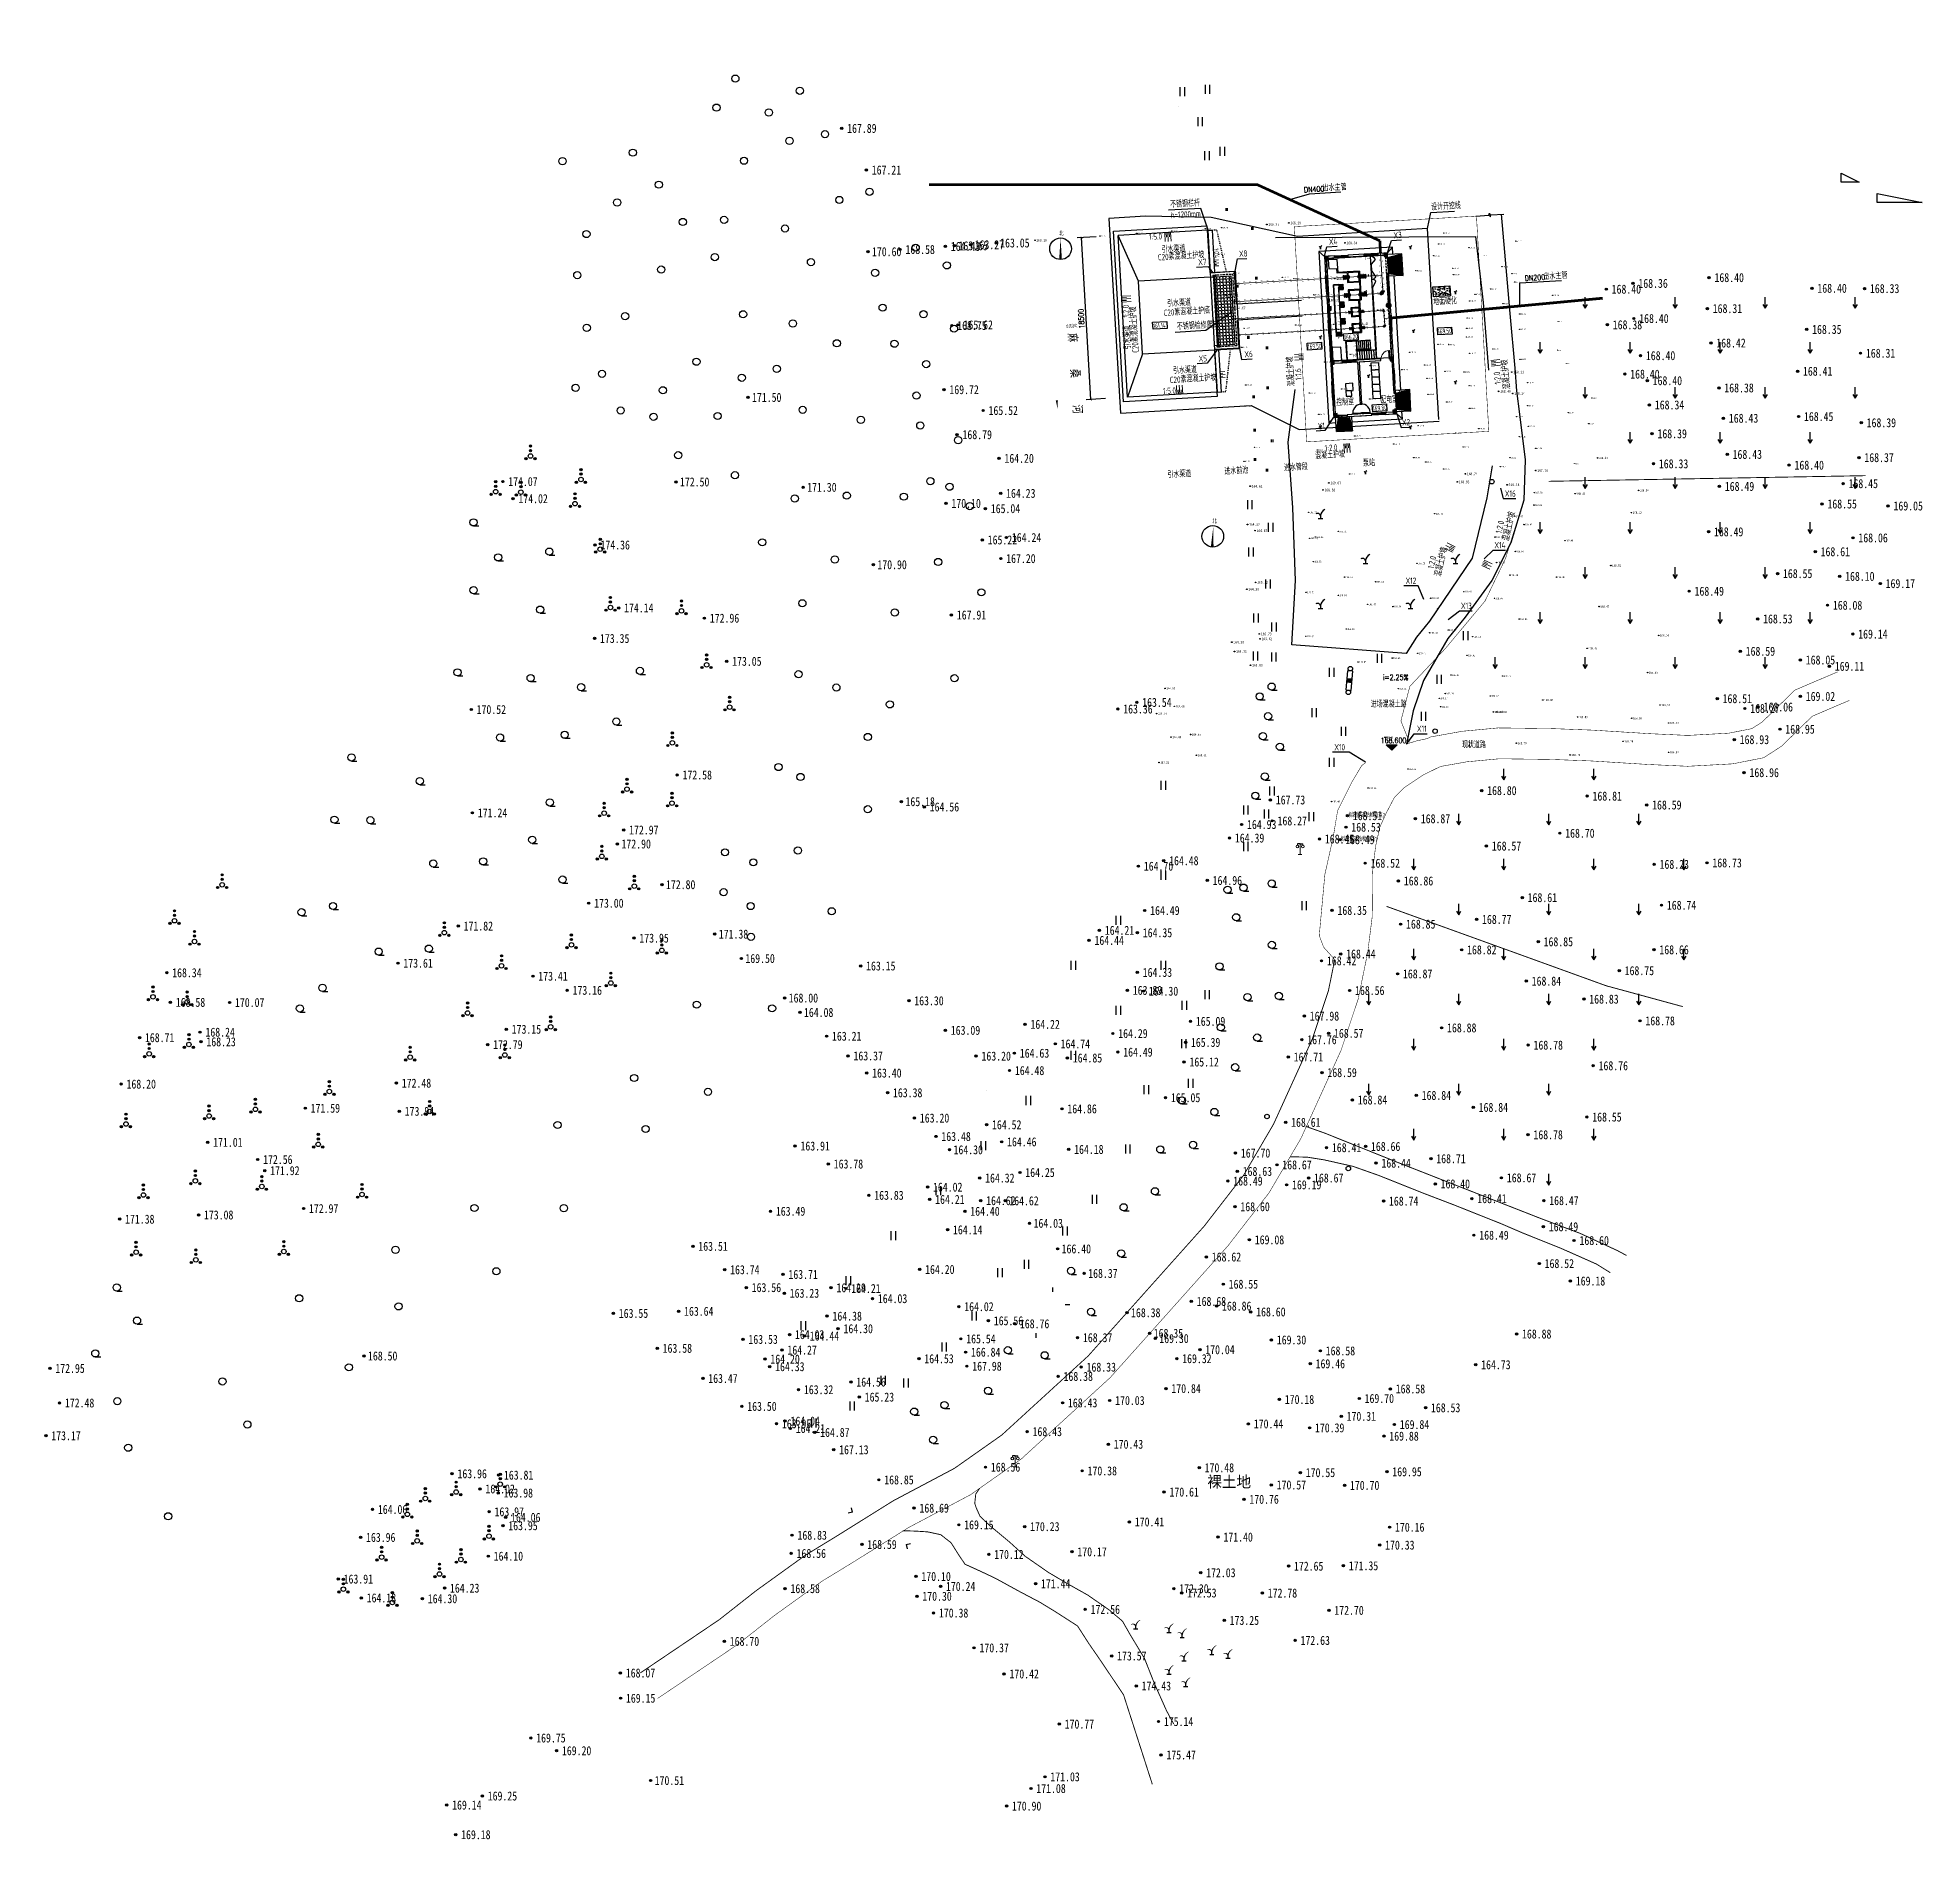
# Model space of a CAD drawing. Header units: millimetres. Extents: x -725 to 2274960, y -506 to 2980382.
# Drawn here: x 573779.6 to 573989, y 2880174.9 to 2880375 of the extents above; entities that cross this region are included whole.
import ezdxf
from ezdxf.enums import TextEntityAlignment as Align

# ---------------------------------------------------------------- set-up
doc = ezdxf.new("R2010")
doc.units = ezdxf.units.MM
doc.header["$LTSCALE"] = 1000
for name, pattern in [('ACAD_ISO04W100', [30.5, 24, -3, 0.5, -3]), ('CENTER2', [28.575, 19.05, -3.175, 3.175, -3.175]), ('DASH', [0.35, 0.25, -0.1]), ('DASHED', [0.75, 0.5, -0.25]), ('DASHED2', [0.375, 0.25, -0.125]), ('X0', [4, 3, -1]), ('X2', [10, 8, -2]), ('X3', [5, 4, -1]), ('X31', [1.8, 1.2, -0.6])]:
    doc.linetypes.add(name, pattern=pattern)
for name, color, linetype in [('1', 1, 'Continuous'), ('assist', 8, 'Continuous'), ('COLUMN', 4, 'Continuous'), ('DIM_COOR', 3, 'Continuous'), ('DIM_ELEV', 3, 'Continuous'), ('DIM_LEAD', 3, 'Continuous'), ('DIM_SYMB', 3, 'Continuous'), ('DLDW', 8, 'Continuous'), ('DLSS', 8, 'Continuous'), ('DMTZ', 8, 'Continuous'), ('DOOR_FIRE', 3, 'Continuous'), ('DXPM', 4, 'Continuous'), ('GCD', 8, 'Continuous'), ('GROUND', 2, 'Continuous'), ('GXYZ', 8, 'Continuous'), ('JMD', 8, 'Continuous'), ('PUB_DIM', 3, 'Continuous'), ('PUB_HATCH', 8, 'Continuous'), ('PUB_WALL', 9, 'Continuous'), ('STAIR', 2, 'Continuous'), ('SXSS', 5, 'Continuous'), ('TWT_SYMB', 3, 'Continuous'), ('WALL', 4, 'Continuous'), ('WINDOW', 3, 'Continuous'), ('YHG_文字', 7, 'Continuous'), ('YHG_粗线', 6, 'Continuous'), ('YHJ_剖面_梁板', 4, 'Continuous'), ('YHJ_引出、索引', 3, 'Continuous'), ('YHJ_立面_墙线中', 2, 'Continuous'), ('ZBTZ', 8, 'Continuous'), ('zdh', 7, 'Continuous'), ('ZJ', 7, 'Continuous'), ('断面标高标注', 3, 'Continuous'), ('电缆沟', 7, 'Continuous'), ('线框', 2, 'Continuous'), ('细线', 4, 'Continuous'), ('轮廓线', 2, 'Continuous'), ('附属构件', 6, 'Continuous')]:
    doc.layers.add(name, color=color, linetype=linetype)
for name, color, linetype, lineweight in [('中轴', 20, 'ACAD_ISO04W100', 9), ('文字', 4, 'Continuous', 0), ('管', 1, 'Continuous', 30)]:
    doc.layers.add(name, color=color, linetype=linetype, lineweight=lineweight)
doc.styles.add('_TCH_DIM', font='SIMPLEX', dxfattribs={"bigfont": 'GBCBIG'})
doc.styles.add('_TCH_DIM_T3', font='SIMPLEX', dxfattribs={"width": 0.705882, "bigfont": 'GBCBIG'})
doc.styles.add('TSSD_Rein', font='tssdeng.shx', dxfattribs={"width": 0.7, "bigfont": 'hztxt.shx'})
doc.styles.add('tssdeng', font='tssdeng.shx', dxfattribs={"width": 0.7, "bigfont": 'hztxt.shx'})
doc.styles.add('设计文字', font='ecidi_romand.shx', dxfattribs={"width": 0.8, "height": 3.5, "bigfont": 'ecidi_hzfs.shx'})
doc.linetypes.add('10411', pattern='A,2,[150,AAA.SHX,S=0.5,R=0,X=0,Y=0.5],2,[151,AAA.SHX,S=1,R=0,X=0,Y=3],1e-11', length=4)
doc.linetypes.add('10421', pattern='A,2,[150,AAA.SHX,S=0.5,R=0,X=0,Y=0.5],1e-11', length=2)
doc.linetypes.add('1161', pattern='A,0,[149,AAA.SHX,S=0.15,R=0,X=0,Y=0],-1.6', length=1.6)
doc.linetypes.add('444', pattern='A,4.5,[145,AAA.SHX,S=1,R=0,X=0,Y=1],4.5,-0.5,[146,AAA.SHX,S=1,R=0,X=0,Y=0],-0.5', length=10)
doc.dimstyles.new('_TCH_ARCH_M_M&&0', dxfattribs={"dimtxt": 0.595, "dimasz": 0.2, "dimexe": 0.5, "dimexo": 0.6, "dimgap": 0.2525, "dimtad": 1, "dimdec": 0, "dimzin": 0, "dimdsep": 46, "dimtxsty": '_TCH_DIM_T3', "dimblk": 'ARCHTICK', "dimcen": 0.09, "dimclrt": 7, "dimazin": 2, "dimtfac": 1, "dimtdec": 0, "dimtix": 1, "dimtmove": 2, "dimatfit": 3, "dimfxl": 75, "dimtolj": 1, "dimtzin": 0, "dimarcsym": 0})

msp = doc.modelspace()

# ---------------------------------------------------------------- texts
at = {"layer": 'DIM_COOR', "color": 7, "style": '_TCH_DIM', "width": 0.705882}
for s, p in [('DN400', (573920.3045, 2880357.855, -338.6096)), ('DN200', (573944.8288, 2880348.0279, -338.6096))]:
    msp.add_text(s, height=0.595, rotation=3.4, dxfattribs=at).set_placement(p)
at = {"layer": 'DIM_COOR', "color": 7, "style": '_TCH_DIM'}
for p in [(573922.3609, 2880357.9772, -338.6096), (573946.8852, 2880348.15, -338.6096)]:
    msp.add_text('出水主管', height=0.67518, rotation=3.4, dxfattribs=at).set_placement(p)
at = {"layer": 'DIM_ELEV', "color": 7, "style": '_TCH_DIM', "width": 0.705882}
msp.add_text('168.600', height=0.595, dxfattribs=at).set_placement((573928.8, 2880296.7, -338.6096))
at = {"layer": 'DIM_LEAD', "color": 7, "style": 'TSSD_Rein', "width": 0.7}
for s, p in [('不锈钢栏杆', (573905.4488, 2880356.1499, -338.6096)), ('设计开挖线', (573934.4337, 2880355.8662, -338.6096)), ('h=1200mm', (573905.5179, 2880354.9856, -338.6096)), ('X4', (573923.0785, 2880352.0358, -338.6096)), ('X3', (573930.2538, 2880352.7499, -338.6096)), ('X7', (573908.5595, 2880349.7533, -338.6096)), ('X8', (573913.0982, 2880350.6883, -338.6096)), ('不锈钢检修爬梯', (573906.193, 2880342.5869, -338.6096)), ('X5', (573908.6109, 2880339.0423, -338.6096)), ('X6', (573913.6933, 2880339.5247, -338.6096)), ('X1', (573921.8293, 2880331.5673, -338.6096)), ('X2', (573931.1968, 2880331.9538, -338.6096))]:
    msp.add_text(s, height=0.7, rotation=3.4, dxfattribs=at).set_placement(p)
for s, p in [('X16', (573942.6045, 2880324.0604, -338.6096)), ('X14', (573941.4451, 2880318.3369, -338.6096)), ('X12', (573931.5777, 2880314.3787, -338.6096)), ('X13', (573937.731, 2880311.5899, -338.6096)), ('X11', (573932.8396, 2880297.9417, -338.6096)), ('X10', (573923.6642, 2880295.8854, -338.6096))]:
    msp.add_text(s, height=0.7, dxfattribs=at).set_placement(p)
at = {"layer": 'DIM_SYMB', "color": 7, "linetype": 'Continuous', "style": '_TCH_DIM'}
for p in [(573893.1041, 2880353.0551, -338.6096), (573910.1185, 2880321.1041, -338.6096)]:
    msp.add_text('北', height=0.4823, dxfattribs=at).set_placement(p)
at = {"layer": 'DIM_SYMB', "color": 7, "style": '_TCH_DIM', "width": 0.705882}
msp.add_text('i=2.25%', height=0.595, dxfattribs=at).set_placement((573929.06, 2880303.6986, -338.6096))
at = {"layer": 'YHG_文字', "style": 'TSSD_Rein', "width": 0.7}
for s, rotation, p in [('地面硬化', 3.4, (573934.6645, 2880345.3312, -338.6096)), ('混凝土护坡', 93.299486, (573919.2629, 2880336.3545, -338.6096)), ('1:1.6', 93.299486, (573920.042, 2880337.0164, -338.6096)), ('1:2.0', 3.421368, (573922.6161, 2880329.1066, -338.6096)), ('进水前池', 3.4, (573911.4698, 2880326.5049, -180.9754)), ('进水管段', 3.4, (573918.0947, 2880326.8985, -338.6096)), ('泵站', 3.4, (573926.8698, 2880327.4198, -338.6096)), ('引水渠道', 3.4, (573905.1474, 2880326.1293, -338.6096))]:
    msp.add_text(s, height=0.7, rotation=rotation, dxfattribs=at).set_placement(p)
for s, rotation, p in [('1:2.0', 95.789118, (573941.7723, 2880337.2484, -175.5859)), ('混凝土护坡', 95.789118, (573942.6226, 2880337.6331, -175.5859)), ('混凝土护坡', 3.421368, (573923.1838, 2880328.7739, -175.5859)), ('1:2.0', 77.389118, (573942.0556, 2880320.6977, -175.5859)), ('混凝土护坡', 77.389118, (573942.9839, 2880320.7944, -175.5859)), ('1:2.0', 77.389118, (573934.5163, 2880316.7665, -175.5859)), ('混凝土护坡', 77.389118, (573935.4446, 2880316.8632, -175.5859))]:
    msp.add_text(s, height=0.7, rotation=rotation, dxfattribs=at).set_placement(p, align=Align.MIDDLE)
for s, p in [('进场混凝土路', (573929.6892, 2880301.1016, -175.5859)), ('现状道路', (573939.1646, 2880296.5845, -175.5859))]:
    msp.add_text(s, height=0.7, dxfattribs=at).set_placement(p, align=Align.MIDDLE)
at = {"layer": 'YHJ_剖面_梁板', "color": 3, "style": 'TSSD_Rein', "width": 0.7}
for s, p in [('161.14', (573903.5478, 2880342.7774, -338.6096)), ('166.20', (573924.7597, 2880341.4979, -338.6096)), ('169.50', (573935.1718, 2880342.149, -338.6096)), ('169.50', (573920.7076, 2880340.4588, -338.6096)), ('169.80', (573927.946, 2880333.6068, -338.6096))]:
    msp.add_text(s, height=0.525, rotation=3.4, dxfattribs=at).set_placement(p)
at = {"layer": 'ZBTZ', "linetype": '1161'}
msp.add_text('裸土地', height=1.25, dxfattribs=at).set_placement((573911.9785, 2880214.6681, -174.118), align=Align.MIDDLE)
at = {"layer": 'zdh', "linetype": 'Continuous', "style": 'TSSD_Rein', "width": 0.7}
for s, p in [('拟建提罐站检查点2', (573925.2445, 2880288.446, -170.1016)), ('拟建提罐站检查点1', (573924.3935, 2880285.78, -170.1186))]:
    msp.add_text(s, height=0.5, dxfattribs=at).set_placement(p)
at = {"layer": 'ZJ', "linetype": 'Continuous', "style": '_TCH_DIM'}
msp.add_text('麻    桑    河', height=1, rotation=273.856093, dxfattribs=at).set_placement((573894.9174, 2880337.7653, -338.6096), align=Align.MIDDLE)
at = {"layer": '断面标高标注', "color": 3, "lineweight": 13, "style": '设计文字', "width": 0.7}
msp.add_text('水流方向', height=0.35, rotation=3.4, dxfattribs=at).set_placement((573893.8561, 2880342.786, -338.6096))

# ---------------------------------------------------------------- blocks, each defined once
blk = doc.blocks.new('gc200')
h = blk.add_hatch(color=256)
edge = h.paths.add_edge_path()
edge.add_arc((0, 0), 0.25, 0, 360)
blk.add_circle((0, 0), 0.25)
blk = doc.blocks.new('gc170')
at = {"linetype": 'Continuous'}
blk.add_circle((0, 0), 0.5, dxfattribs=at)
blk = doc.blocks.new('gc097')
at = {"lineweight": 15}
for p, q in [((-0.6, 2.4), (-0.6, 2.1)), ((-0.4, 0), (0.4, 0)), ((0, 0), (0, 2.4)), ((0.6, 2.4), (0.6, 2.1))]:
    blk.add_line(p, q, dxfattribs=at)
for q in [(-0.6, 2.4), (0.6, 2.4)]:
    blk.add_line((0, 2.4), q)
for centre in [(-0.6, 1.8), (0.6, 1.8)]:
    blk.add_circle(centre, 0.3, dxfattribs=at)
blk = doc.blocks.new('gc120')
for p, q in [((-0.5, 0.87), (0, 0)), ((0, 0), (0, 2.5)), ((0, 0), (0.5, 0.87))]:
    blk.add_line(p, q)
blk = doc.blocks.new('gc121')
for p, q in [((-0.5, 0), (-0.5, 2)), ((0.5, 0), (0.5, 2))]:
    blk.add_line(p, q)
blk = doc.blocks.new('gc123')
at = {"flags": 128}
for points in [[(0, 0.56, 0.3, 0.1, 0.588194), (-1, 1, 0.05, 0.1, 0)], [(1, 2, 0.1, 0.3, 0.253002), (0, 0.56, 0.15, 0.15, 0)]]:
    blk.add_lwpolyline(points, format="xyseb", dxfattribs=at)
at = {"linetype": 'Continuous', "const_width": 0.3}
blk.add_lwpolyline([(-0.5, 0), (0.5, 0)], dxfattribs=at)
at = {"linetype": 'Continuous', "const_width": 0.3, "flags": 128}
blk.add_lwpolyline([(0, 0.56), (0, 0)], dxfattribs=at)
blk = doc.blocks.new('gc208')
blk.add_line((0, -0.8), (1.2, -0.8))
blk.add_circle((0, 0), 0.8)
blk = doc.blocks.new('gc326')
blk.add_circle((0, 0), 0.8)
blk = doc.blocks.new('*U36')
at = {"linetype": 'Continuous'}
for points in [[(-0.25, 2.2), (-0.24, 2.12), (-0.24, 2.28)], [(-0.24, 2.28), (-0.2, 2.05), (-0.2, 2.35)], [(-0.2, 2.05), (-0.24, 2.28), (-0.24, 2.12)], [(-0.2, 2.35), (-0.15, 2), (-0.15, 2.4)], [(-0.15, 2), (-0.2, 2.35), (-0.2, 2.05)], [(-0.15, 2.4), (-0.08, 1.96), (-0.08, 2.44)], [(-0.08, 1.96), (-0.15, 2.4), (-0.15, 2)], [(-0.08, 2.44), (0, 1.95), (0, 2.45)], [(0, 1.95), (-0.08, 2.44), (-0.08, 1.96)], [(0, 2.45), (0.08, 1.96), (0.08, 2.44)], [(0.08, 1.96), (0, 2.45), (0, 1.95)], [(0.08, 2.44), (0.15, 2), (0.15, 2.4)], [(0.15, 2), (0.08, 2.44), (0.08, 1.96)], [(0.15, 2.4), (0.2, 2.05), (0.2, 2.35)], [(0.2, 2.05), (0.15, 2.4), (0.15, 2)], [(0.2, 2.35), (0.24, 2.12), (0.24, 2.28)], [(0.24, 2.12), (0.2, 2.35), (0.2, 2.05)], [(0.25, 2.2), (0.24, 2.28), (0.24, 2.12)]]:
    blk.add_solid(points, dxfattribs=at)
blk = doc.blocks.new('*U35')
at = {"linetype": 'Continuous'}
for points in [[(-0.25, 1.2), (-0.24, 1.12), (-0.24, 1.28)], [(-0.24, 1.28), (-0.2, 1.05), (-0.2, 1.35)], [(-0.2, 1.05), (-0.24, 1.28), (-0.24, 1.12)], [(-0.2, 1.35), (-0.15, 1), (-0.15, 1.4)], [(-0.15, 1), (-0.2, 1.35), (-0.2, 1.05)], [(-0.15, 1.4), (-0.08, 0.96), (-0.08, 1.44)], [(-0.08, 0.96), (-0.15, 1.4), (-0.15, 1)], [(-0.08, 1.44), (0, 0.95), (0, 1.45)], [(0, 0.95), (-0.08, 1.44), (-0.08, 0.96)], [(0, 1.45), (0.08, 0.96), (0.08, 1.44)], [(0.08, 0.96), (0, 1.45), (0, 0.95)], [(0.08, 1.44), (0.15, 1), (0.15, 1.4)], [(0.15, 1), (0.08, 1.44), (0.08, 0.96)], [(0.15, 1.4), (0.2, 1.05), (0.2, 1.35)], [(0.2, 1.05), (0.15, 1.4), (0.15, 1)], [(0.2, 1.35), (0.24, 1.12), (0.24, 1.28)], [(0.24, 1.12), (0.2, 1.35), (0.2, 1.05)], [(0.25, 1.2), (0.24, 1.28), (0.24, 1.12)]]:
    blk.add_solid(points, dxfattribs=at)
blk = doc.blocks.new('*U34')
at = {"linetype": 'Continuous'}
for points in [[(-1.25, -0.6), (-1.24, -0.68), (-1.24, -0.52)], [(-1.24, -0.52), (-1.2, -0.75), (-1.2, -0.45)], [(-1.2, -0.75), (-1.24, -0.52), (-1.24, -0.68)], [(-1.2, -0.45), (-1.15, -0.8), (-1.15, -0.4)], [(-1.15, -0.8), (-1.2, -0.45), (-1.2, -0.75)], [(-1.15, -0.4), (-1.08, -0.84), (-1.08, -0.36)], [(-1.08, -0.84), (-1.15, -0.4), (-1.15, -0.8)], [(-1.08, -0.36), (-1, -0.85), (-1, -0.35)], [(-1, -0.85), (-1.08, -0.36), (-1.08, -0.84)], [(-1, -0.35), (-0.92, -0.84), (-0.92, -0.36)], [(-0.92, -0.84), (-1, -0.35), (-1, -0.85)], [(-0.92, -0.36), (-0.85, -0.8), (-0.85, -0.4)], [(-0.85, -0.8), (-0.92, -0.36), (-0.92, -0.84)], [(-0.85, -0.4), (-0.8, -0.75), (-0.8, -0.45)], [(-0.8, -0.75), (-0.85, -0.4), (-0.85, -0.8)], [(-0.8, -0.45), (-0.76, -0.68), (-0.76, -0.52)], [(-0.76, -0.68), (-0.8, -0.45), (-0.8, -0.75)], [(-0.75, -0.6), (-0.76, -0.52), (-0.76, -0.68)]]:
    blk.add_solid(points, dxfattribs=at)
blk = doc.blocks.new('*U33')
at = {"linetype": 'Continuous'}
for points in [[(0.75, -0.6), (0.76, -0.68), (0.76, -0.52)], [(0.76, -0.52), (0.8, -0.75), (0.8, -0.45)], [(0.8, -0.75), (0.76, -0.52), (0.76, -0.68)], [(0.8, -0.45), (0.85, -0.8), (0.85, -0.4)], [(0.85, -0.8), (0.8, -0.45), (0.8, -0.75)], [(0.85, -0.4), (0.92, -0.84), (0.92, -0.36)], [(0.92, -0.84), (0.85, -0.4), (0.85, -0.8)], [(0.92, -0.36), (1, -0.85), (1, -0.35)], [(1, -0.85), (0.92, -0.36), (0.92, -0.84)], [(1, -0.35), (1.08, -0.84), (1.08, -0.36)], [(1.08, -0.84), (1, -0.35), (1, -0.85)], [(1.08, -0.36), (1.15, -0.8), (1.15, -0.4)], [(1.15, -0.8), (1.08, -0.36), (1.08, -0.84)], [(1.15, -0.4), (1.2, -0.75), (1.2, -0.45)], [(1.2, -0.75), (1.15, -0.4), (1.15, -0.8)], [(1.2, -0.45), (1.24, -0.68), (1.24, -0.52)], [(1.24, -0.68), (1.2, -0.45), (1.2, -0.75)], [(1.25, -0.6), (1.24, -0.52), (1.24, -0.68)]]:
    blk.add_solid(points, dxfattribs=at)
blk = doc.blocks.new('gc160')
for centre, radius in [((0, 0), 0.5), ((0, 2.2), 0.25), ((0, 1.2), 0.25), ((-1, -0.6), 0.25), ((1, -0.6), 0.25)]:
    blk.add_circle(centre, radius)
at = {"linetype": 'Continuous'}
for name in ['*U36', '*U35', '*U34', '*U33']:
    blk.add_blockref(name, (0, 0), dxfattribs=at)
blk = doc.blocks.new('WT')
at = {"layer": '管', "color": 8, "lineweight": -2}
for p, q in [((-300, -81), (-300, 0)), ((-300, 0), (0, 0)), ((0, -21), (-300, -81)), ((-238, -229), (-300, -81)), ((16, -59), (-238, -229)), ((-125, -343), (-238, -229)), ((45, -89), (-125, -343)), ((-125, -343), (24, -405)), ((0, -21), (0, 0)), ((16, -59), (0, -21)), ((45, -89), (16, -59)), ((84, -105), (24, -405)), ((105, -405), (24, -405)), ((84, -105), (45, -89)), ((84, -105), (105, -105)), ((105, -405), (105, -105))]:
    blk.add_line(p, q, dxfattribs=at)
blk.add_arc((105, 0), 255, 180, 270, dxfattribs=at)
blk = doc.blocks.new('_FZH')
blk.add_lwpolyline([(-0.5, -0.5), (0.5, -0.5), (0.5, 0.5), (-0.5, 0.5)], close=True)
at = {"layer": 'PUB_HATCH'}
blk.add_solid([(-0.5, -0.5), (0.5, -0.5), (-0.5, 0.5), (0.5, 0.5)], dxfattribs=at)
blk = doc.blocks.new('$WINLIB2D$00000001')
at = {"color": 0}
for points in [[(-0.5, 0.5), (-0.5, -0.5)], [(-0.5, 0.5), (0.5, 0.5)], [(0.5, 0.17), (-0.5, 0.17)], [(0.5, -0.5), (0.5, 0.5)], [(0.5, -0.17), (-0.5, -0.17)], [(-0.5, -0.5), (0.5, -0.5)]]:
    blk.add_lwpolyline(points, dxfattribs=at)
blk = doc.blocks.new('$DorLib2D$00000002')
for p, q in [((-0.5, 0), (-0.5, 0.4875)), ((-0.475, 0.4875), (-0.5, 0.4875)), ((-0.475, 0), (-0.475, 0.4875)), ((0.475, 0), (0.475, 0.4875)), ((0.475, 0.4875), (0.5, 0.4875)), ((0.5, 0), (0.5, 0.4875)), ((-0.5, 0), (-0.475, 0)), ((0.5, 0), (0.475, 0))]:
    blk.add_line(p, q)
at = {"lineweight": 13}
for centre, start, end in [((-0.4875, 0), 0, 88.530716), ((0.4875, 0), 91.469284, 180)]:
    blk.add_arc(centre, 0.4875, start, end, dxfattribs=at)
blk = doc.blocks.new('$DorLib2D$00000001')
for p, q in [((0.45, 0.975), (0.5, 0.975)), ((0.45, 0), (0.45, 0.975)), ((0.5, 0), (0.45, 0)), ((0.5, 0), (0.5, 0.975))]:
    blk.add_line(p, q)
at = {"lineweight": 13}
blk.add_arc((0.475, 0), 0.975, 91.46928, 180, dxfattribs=at)
blk = doc.blocks.new('$DorLib2D$00000148')
at = {"color": 0}
for points in [[(0.45, 0.97), (0.24, 0.95), (0.04, 0.87), (-0.14, 0.75), (-0.29, 0.6), (-0.41, 0.42), (-0.48, 0.21), (-0.5, 0)], [(0.45, 0.97), (0.5, 0.97)], [(0.45, 0), (0.45, 0.97)], [(0.5, 0), (0.5, 0.97)], [(0.5, 0), (0.45, 0)]]:
    blk.add_lwpolyline(points, dxfattribs=at)
at = {"color": 0, "linetype": 'DASHED2'}
for points in [[(-0.5, 0), (-0.48, -0.21), (-0.41, -0.42), (-0.29, -0.6), (-0.14, -0.75), (0.04, -0.87), (0.24, -0.95), (0.45, -0.97)], [(0.45, -0.98), (0.5, -0.98)], [(0.5, 0), (0.5, -0.98)]]:
    blk.add_lwpolyline(points, dxfattribs=at)
blk = doc.blocks.new('hwgasgsftagsf')
h = blk.add_hatch()
h.set_pattern_fill('ANGLE', color=8, scale=100, angle=-90)
h.set_pattern_definition([(270, (2034930.5, 3043420.65), (349.25, -6e-14), [254, -95.25]), (360, (2034930.5, 3043420.65), (9e-14, 349.25), [254, -95.25])])
edge = h.paths.add_edge_path()
edge.add_line((1941331, 2787285), (1941331, 2785654))
edge.add_line((1941331, 2785654), (1948931, 2785654))
edge.add_line((1948931, 2785654), (1948931, 2787585))
edge.add_line((1948931, 2787585), (1941331, 2787585))
at = {"layer": 'PUB_WALL'}
for points in [[(1940181, 2805085), (1939781, 2805085), (1939821, 2805045), (1940141, 2805045)], [(1939781, 2805085), (1939781, 2804685), (1939821, 2804725), (1939821, 2805045)], [(1939781, 2804685), (1940181, 2804685), (1940141, 2804725), (1939821, 2804725)], [(1939821, 2804685), (1939781, 2804685), (1939781, 2803985), (1939821, 2804025)], [(1939781, 2803985), (1939981, 2803985), (1939941, 2804025), (1939821, 2804025)], [(1939981, 2804685), (1939941, 2804685), (1939941, 2804025), (1939981, 2803985)], [(1940181, 2804685), (1940181, 2805085), (1940141, 2805045), (1940141, 2804725)], [(1940181, 2805085), (1940181, 2805045), (1940241, 2805045), (1940281, 2805085)], [(1940181, 2804925), (1940181, 2804885), (1940281, 2804885), (1940241, 2804925)], [(1940281, 2804885), (1940281, 2805085), (1940241, 2805045), (1940241, 2804925)], [(1942581, 2805085), (1942081, 2805085), (1942121, 2805045), (1942541, 2805045)], [(1942081, 2805085), (1942081, 2804885), (1942121, 2804925), (1942121, 2805045)], [(1942081, 2804885), (1942581, 2804885), (1942541, 2804925), (1942121, 2804925)], [(1942581, 2804885), (1942581, 2805085), (1942541, 2805045), (1942541, 2804925)], [(1945381, 2805045), (1945381, 2805085), (1944381, 2805085), (1944421, 2805045)], [(1944381, 2805085), (1944381, 2804885), (1944421, 2804925), (1944421, 2805045)], [(1945381, 2804885), (1945381, 2804925), (1944421, 2804925), (1944381, 2804885)], [(1945781, 2805085), (1945381, 2805085), (1945421, 2805045), (1945741, 2805045)], [(1945381, 2805085), (1945381, 2804685), (1945421, 2804725), (1945421, 2805045)], [(1945381, 2804685), (1945781, 2804685), (1945741, 2804725), (1945421, 2804725)], [(1945781, 2804685), (1945781, 2805085), (1945741, 2805045), (1945741, 2804725)], [(1945781, 2805085), (1945781, 2805045), (1946691, 2805045), (1946731, 2805085)], [(1945781, 2804925), (1945781, 2804885), (1946731, 2804885), (1946691, 2804925)], [(1946731, 2804885), (1946731, 2805085), (1946691, 2805045), (1946691, 2804925)], [(1951381, 2805045), (1951381, 2805085), (1948531, 2805085), (1948571, 2805045)], [(1948531, 2805085), (1948531, 2804885), (1948571, 2804925), (1948571, 2805045)], [(1951381, 2804885), (1951381, 2804925), (1948571, 2804925), (1948531, 2804885)], [(1951781, 2805085), (1951381, 2805085), (1951421, 2805045), (1951741, 2805045)], [(1951381, 2805085), (1951381, 2804685), (1951421, 2804725), (1951421, 2805045)], [(1951381, 2804685), (1951781, 2804685), (1951741, 2804725), (1951421, 2804725)], [(1951681, 2803685), (1951481, 2803685), (1951521, 2803645), (1951641, 2803645)], [(1951481, 2803685), (1951481, 2801185), (1951521, 2801185), (1951521, 2803645)], [(1951681, 2801285), (1951681, 2803685), (1951641, 2803645), (1951641, 2801245)], [(1951781, 2804685), (1951781, 2805085), (1951741, 2805045), (1951741, 2804725)], [(1951781, 2805085), (1951781, 2805045), (1952791, 2805045), (1952831, 2805085)], [(1951781, 2804925), (1951781, 2804885), (1952831, 2804885), (1952791, 2804925)], [(1952831, 2804885), (1952831, 2805085), (1952791, 2805045), (1952791, 2804925)], [(1955381, 2805085), (1954331, 2805085), (1954371, 2805045), (1955341, 2805045)], [(1954331, 2805085), (1954331, 2804885), (1954371, 2804925), (1954371, 2805045)], [(1954331, 2804885), (1955381, 2804885), (1955341, 2804925), (1954371, 2804925)], [(1955381, 2804885), (1955381, 2805085), (1955341, 2805045), (1955341, 2804925)], [(1957281, 2805045), (1957281, 2805085), (1957181, 2805085), (1957221, 2805045)], [(1957181, 2805085), (1957181, 2804885), (1957221, 2804925), (1957221, 2805045)], [(1957281, 2804885), (1957281, 2804925), (1957221, 2804925), (1957181, 2804885)], [(1957681, 2805085), (1957281, 2805085), (1957321, 2805045), (1957641, 2805045)], [(1957281, 2805085), (1957281, 2804685), (1957321, 2804725), (1957321, 2805045)], [(1957281, 2804685), (1957681, 2804685), (1957641, 2804725), (1957321, 2804725)], [(1957521, 2804685), (1957481, 2804685), (1957481, 2803835), (1957521, 2803875)], [(1957481, 2803835), (1957681, 2803835), (1957641, 2803875), (1957521, 2803875)], [(1957681, 2804685), (1957681, 2805085), (1957641, 2805045), (1957641, 2804725)], [(1957681, 2804685), (1957641, 2804685), (1957641, 2803875), (1957681, 2803835)], [(1939981, 2802485), (1939781, 2802485), (1939821, 2802445), (1939941, 2802445)], [(1939781, 2802485), (1939781, 2800685), (1939821, 2800725), (1939821, 2802445)], [(1939981, 2800685), (1939981, 2802485), (1939941, 2802445), (1939941, 2800725)], [(1951481, 2801185), (1951481, 2800885), (1951521, 2800925), (1951521, 2801185)], [(1956381, 2801285), (1951681, 2801285), (1951641, 2801245), (1956341, 2801245)], [(1951681, 2801085), (1956381, 2801085), (1956341, 2801125), (1951641, 2801125)], [(1951681, 2800885), (1951681, 2801085), (1951641, 2801125), (1951641, 2800925)], [(1956381, 2801085), (1956381, 2801285), (1956341, 2801245), (1956341, 2801125)], [(1957481, 2801285), (1957381, 2801285), (1957421, 2801245), (1957521, 2801245)], [(1957381, 2801285), (1957381, 2801085), (1957421, 2801125), (1957421, 2801245)], [(1957381, 2801085), (1957481, 2801085), (1957521, 2801125), (1957421, 2801125)], [(1957681, 2802335), (1957481, 2802335), (1957521, 2802295), (1957641, 2802295)], [(1957481, 2802335), (1957481, 2801285), (1957521, 2801245), (1957521, 2802295)], [(1957481, 2801085), (1957481, 2799585), (1957521, 2799625), (1957521, 2801125)], [(1957681, 2801185), (1957681, 2802335), (1957641, 2802295), (1957641, 2801185)], [(1957681, 2799585), (1957681, 2801185), (1957641, 2801185), (1957641, 2799625)], [(1939781, 2800685), (1939981, 2800685), (1939941, 2800725), (1939821, 2800725)], [(1939981, 2799185), (1939781, 2799185), (1939821, 2799145), (1939941, 2799145)], [(1939781, 2798485), (1939821, 2798485), (1939821, 2799145), (1939781, 2799185)], [(1939941, 2798485), (1939981, 2798485), (1939981, 2799185), (1939941, 2799145)], [(1951481, 2800885), (1951681, 2800885), (1951641, 2800925), (1951521, 2800925)], [(1951681, 2799385), (1951481, 2799385), (1951521, 2799345), (1951641, 2799345)], [(1951481, 2798485), (1951521, 2798485), (1951521, 2799345), (1951481, 2799385)], [(1951641, 2798485), (1951681, 2798485), (1951681, 2799385), (1951641, 2799345)], [(1957481, 2799585), (1957681, 2799585), (1957641, 2799625), (1957521, 2799625)], [(1940181, 2798485), (1939781, 2798485), (1939821, 2798445), (1940141, 2798445)], [(1939781, 2798485), (1939781, 2798085), (1939821, 2798125), (1939821, 2798445)], [(1939781, 2798085), (1940181, 2798085), (1940141, 2798125), (1939821, 2798125)], [(1940181, 2798085), (1940181, 2798485), (1940141, 2798445), (1940141, 2798125)], [(1940181, 2798285), (1940181, 2798245), (1941891, 2798245), (1941931, 2798285)], [(1940181, 2798125), (1940181, 2798085), (1941931, 2798085), (1941891, 2798125)], [(1941931, 2798085), (1941931, 2798285), (1941891, 2798245), (1941891, 2798125)], [(1945381, 2798245), (1945381, 2798285), (1943731, 2798285), (1943771, 2798245)], [(1943731, 2798285), (1943731, 2798085), (1943771, 2798125), (1943771, 2798245)], [(1945381, 2798085), (1945381, 2798125), (1943771, 2798125), (1943731, 2798085)], [(1945781, 2798485), (1945381, 2798485), (1945421, 2798445), (1945741, 2798445)], [(1945381, 2798485), (1945381, 2798085), (1945421, 2798125), (1945421, 2798445)], [(1945381, 2798085), (1945781, 2798085), (1945741, 2798125), (1945421, 2798125)], [(1945781, 2798085), (1945781, 2798485), (1945741, 2798445), (1945741, 2798125)], [(1945781, 2798285), (1945781, 2798245), (1946841, 2798245), (1946881, 2798285)], [(1945781, 2798125), (1945781, 2798085), (1946881, 2798085), (1946841, 2798125)], [(1946881, 2798085), (1946881, 2798285), (1946841, 2798245), (1946841, 2798125)], [(1951381, 2798245), (1951381, 2798285), (1948681, 2798285), (1948721, 2798245)], [(1948681, 2798285), (1948681, 2798085), (1948721, 2798125), (1948721, 2798245)], [(1951381, 2798085), (1951381, 2798125), (1948721, 2798125), (1948681, 2798085)], [(1951781, 2798485), (1951381, 2798485), (1951421, 2798445), (1951741, 2798445)], [(1951381, 2798485), (1951381, 2798085), (1951421, 2798125), (1951421, 2798445)], [(1951381, 2798085), (1951781, 2798085), (1951741, 2798125), (1951421, 2798125)], [(1951781, 2798085), (1951781, 2798485), (1951741, 2798445), (1951741, 2798125)], [(1951781, 2798285), (1951781, 2798245), (1953641, 2798245), (1953681, 2798285)], [(1951781, 2798125), (1951781, 2798085), (1953681, 2798085), (1953641, 2798125)], [(1953681, 2798085), (1953681, 2798285), (1953641, 2798245), (1953641, 2798125)], [(1957281, 2798245), (1957281, 2798285), (1955481, 2798285), (1955521, 2798245)], [(1955481, 2798285), (1955481, 2798085), (1955521, 2798125), (1955521, 2798245)], [(1957281, 2798085), (1957281, 2798125), (1955521, 2798125), (1955481, 2798085)], [(1957681, 2798485), (1957281, 2798485), (1957321, 2798445), (1957641, 2798445)], [(1957281, 2798485), (1957281, 2798085), (1957321, 2798125), (1957321, 2798445)], [(1957281, 2798085), (1957681, 2798085), (1957641, 2798125), (1957321, 2798125)], [(1957681, 2798585), (1957481, 2798585), (1957521, 2798545), (1957641, 2798545)], [(1957481, 2798485), (1957521, 2798485), (1957521, 2798545), (1957481, 2798585)], [(1957641, 2798485), (1957681, 2798485), (1957681, 2798585), (1957641, 2798545)], [(1957681, 2798085), (1957681, 2798485), (1957641, 2798445), (1957641, 2798125)]]:
    blk.add_hatch(color=256, dxfattribs=at).paths.add_polyline_path(points)
at = {"layer": '管'}
h = blk.add_hatch(color=8, dxfattribs=at)
h.paths.add_polyline_path([(1942231, 2802403), (1942231, 2802423, 0.4142136), (1942211, 2802403, 0.1142009), (1942213, 2802394)])
h.paths.add_polyline_path([(1942248, 2802412, 0.286462), (1942231, 2802423), (1942231, 2802403)])
h.paths.add_polyline_path([(1942250, 2802403, 0.1142009), (1942248, 2802412), (1942231, 2802403), (1942231, 2802383, 0.4142136)])
for points in [[(1942231, 2802383), (1942231, 2802403), (1942213, 2802394, 0.286462)], [(1944231, 2802383), (1944231, 2802403), (1944213, 2802394, 0.286462)], [(1946131, 2802008), (1946131, 2802023), (1946117, 2802017, 0.286462)], [(1947931, 2802008), (1947931, 2802023), (1947917, 2802017, 0.286462)], [(1942231, 2800186), (1942231, 2800166), (1942248, 2800175, 0.286462)], [(1944231, 2800186), (1944231, 2800166), (1944248, 2800175, 0.286462)], [(1946131, 2800510), (1946131, 2800496), (1946144, 2800502, 0.286462)], [(1947931, 2800510), (1947931, 2800496), (1947944, 2800502, 0.286462)]]:
    blk.add_hatch(color=8, dxfattribs=at).paths.add_polyline_path(points)
h = blk.add_hatch(color=8, dxfattribs=at)
h.paths.add_polyline_path([(1944231, 2802403), (1944231, 2802423, 0.4142136), (1944211, 2802403, 0.1142009), (1944213, 2802394)])
h.paths.add_polyline_path([(1944248, 2802412, 0.286462), (1944231, 2802423), (1944231, 2802403)])
h.paths.add_polyline_path([(1944250, 2802403, 0.1142009), (1944248, 2802412), (1944231, 2802403), (1944231, 2802383, 0.4142136)])
h = blk.add_hatch(color=8, dxfattribs=at)
h.paths.add_polyline_path([(1946131, 2802023), (1946131, 2802038, 0.4142136), (1946116, 2802023, 0.1142009), (1946117, 2802017)])
h.paths.add_polyline_path([(1946144, 2802030, 0.286462), (1946131, 2802038), (1946131, 2802023)])
h.paths.add_polyline_path([(1946145, 2802023, 0.1142009), (1946144, 2802030), (1946131, 2802023), (1946131, 2802008, 0.4142136)])
h = blk.add_hatch(color=8, dxfattribs=at)
h.paths.add_polyline_path([(1947931, 2802023), (1947931, 2802038, 0.4142136), (1947916, 2802023, 0.1142009), (1947917, 2802017)])
h.paths.add_polyline_path([(1947944, 2802030, 0.286462), (1947931, 2802038), (1947931, 2802023)])
h.paths.add_polyline_path([(1947945, 2802023, 0.1142009), (1947944, 2802030), (1947931, 2802023), (1947931, 2802008, 0.4142136)])
h = blk.add_hatch(color=8, dxfattribs=at)
h.paths.add_polyline_path([(1942231, 2800166), (1942231, 2800146, 0.4142136), (1942250, 2800166, 0.1142009), (1942248, 2800175)])
h.paths.add_polyline_path([(1942213, 2800157, 0.286462), (1942231, 2800146), (1942231, 2800166)])
h.paths.add_polyline_path([(1942211, 2800166, 0.1142009), (1942213, 2800157), (1942231, 2800166), (1942231, 2800186, 0.4142136)])
h = blk.add_hatch(color=8, dxfattribs=at)
h.paths.add_polyline_path([(1944231, 2800166), (1944231, 2800146, 0.4142136), (1944250, 2800166, 0.1142009), (1944248, 2800175)])
h.paths.add_polyline_path([(1944213, 2800157, 0.286462), (1944231, 2800146), (1944231, 2800166)])
h.paths.add_polyline_path([(1944211, 2800166, 0.1142009), (1944213, 2800157), (1944231, 2800166), (1944231, 2800186, 0.4142136)])
h = blk.add_hatch(color=8, dxfattribs=at)
h.paths.add_polyline_path([(1946131, 2800496), (1946131, 2800481, 0.4142136), (1946145, 2800496, 0.1142009), (1946144, 2800502)])
h.paths.add_polyline_path([(1946117, 2800489, 0.286462), (1946131, 2800481), (1946131, 2800496)])
h.paths.add_polyline_path([(1946116, 2800496, 0.1142009), (1946117, 2800489), (1946131, 2800496), (1946131, 2800510, 0.4142136)])
h = blk.add_hatch(color=8, dxfattribs=at)
h.paths.add_polyline_path([(1947931, 2800496), (1947931, 2800481, 0.4142136), (1947945, 2800496, 0.1142009), (1947944, 2800502)])
h.paths.add_polyline_path([(1947917, 2800489, 0.286462), (1947931, 2800481), (1947931, 2800496)])
h.paths.add_polyline_path([(1947916, 2800496, 0.1142009), (1947917, 2800489), (1947931, 2800496), (1947931, 2800510, 0.4142136)])
at = {"layer": '细线', "linetype": 'Continuous', "lineweight": 0, "ltscale": 0.5}
h = blk.add_hatch(dxfattribs=at)
h.set_pattern_fill('AR-CONC', color=8, angle=-90)
h.set_pattern_definition([(320, (2007200.88, 2790761.7), (-15.9391, -182.18467), [19.05, -209.55]), (265, (2007200.88, 2790761.7), (191.05685, 35.2434), [15.24, -167.6406]), (10.45144, (2007199.55, 2790746.52), (175.11775, -146.94125), [16.19, -178.09024]), (316.1842, (2007251.68, 2790761.7), (-42.0423, -271.07904), [28.575, -314.325]), (6.63556, (2007248.17, 2790739.11), (247.4261, -237.4041), [24.285, -267.1356]), (261.18415, (2007251.68, 2790761.7), (247.4261, -237.4041), [22.86, -251.4597]), (291, (2007238.98, 2790736.3), (-102.2652, -151.6144), [19.05, -209.55]), (236, (2007238.98, 2790736.3), (184.18797, -61.80203), [15.24, -167.64]), (341.45144, (2007230.45, 2790723.67), (81.92277, -213.4164), [16.19, -178.08994]), (307.5, (2007200.875, 2790761.704), (84.55504, -3.088603), [0, -165.608, 0, -170.18, 0, -168.275]), (277.5, (2007200.875, 2790761.7), (100.18057, -66.81966), [0, -97.028, 0, -161.798, 0, -64.135]), (237.5, (2007200.875, 2790818.346), (-5.728744, -135.590595), [0, -63.5, 0, -198.12, 0, -262.89]), (227.5, (2007200.88, 2790843.75), (25.4265, -148.12918), [0, -82.55, 0, -131.572, 0, -186.69])])
h.paths.add_polyline_path([(1941131, 2785885), (1941131, 2785804), (1941331, 2785804), (1941331, 2785885)])
h.paths.add_polyline_path([(1941131, 2785654), (1941131, 2785585), (1941331, 2785585), (1941331, 2785654)])
h = blk.add_hatch(dxfattribs=at)
h.set_pattern_fill('ANSI32', color=8, scale=10, angle=-90)
h.set_pattern_definition([(315, (2007200.875, 2790761.7), (67.35192, 67.35192), []), (315, (2007200.875, 2790716.8), (67.35192, 67.35192), [])])
h.paths.add_polyline_path([(1941131, 2785654), (1941131, 2785585), (1941331, 2785585), (1941331, 2785654)])
h.paths.add_polyline_path([(1941131, 2785885), (1941131, 2785804), (1941331, 2785804), (1941331, 2785885)])
h = blk.add_hatch(dxfattribs=at)
h.set_pattern_fill('AR-CONC', color=8, angle=-90)
h.set_pattern_definition([(320, (1994400.88, 2790761.7), (-15.9391, -182.18467), [19.05, -209.55]), (265, (1994400.88, 2790761.7), (191.05685, 35.2434), [15.24, -167.6406]), (10.45144, (1994399.55, 2790746.52), (175.11775, -146.94125), [16.19, -178.09024]), (316.1842, (1994451.68, 2790761.7), (-42.0423, -271.079), [28.575, -314.325]), (6.63556, (1994448.17, 2790739.11), (247.4261, -237.4041), [24.285, -267.1356]), (261.18415, (1994451.68, 2790761.7), (247.4261, -237.4041), [22.86, -251.4597]), (291, (1994438.98, 2790736.3), (-102.2652, -151.6144), [19.05, -209.55]), (236, (1994438.98, 2790736.3), (184.188, -61.802), [15.24, -167.64]), (341.45144, (1994430.45, 2790723.67), (81.9228, -213.4164), [16.19, -178.08994]), (307.5, (1994400.875, 2790761.704), (84.55504, -3.0886), [0, -165.608, 0, -170.18, 0, -168.275]), (277.5, (1994400.875, 2790761.7), (100.18057, -66.81966), [0, -97.028, 0, -161.798, 0, -64.135]), (237.5, (1994400.875, 2790818.346), (-5.72874, -135.5906), [0, -63.5, 0, -198.12, 0, -262.89]), (227.5, (1994400.88, 2790843.75), (25.4265, -148.12918), [0, -82.55, 0, -131.572, 0, -186.69])])
h.paths.add_polyline_path([(1948931, 2785885), (1948931, 2785804), (1949131, 2785804), (1949131, 2785885)])
h.paths.add_polyline_path([(1948931, 2785654), (1948931, 2785585), (1949131, 2785585), (1949131, 2785654)])
h = blk.add_hatch(dxfattribs=at)
h.set_pattern_fill('ANSI32', color=8, scale=10, angle=-90)
h.set_pattern_definition([(315, (1994400.875, 2790761.7), (67.35192, 67.35192), []), (315, (1994400.875, 2790716.8), (67.35192, 67.35192), [])])
h.paths.add_polyline_path([(1948931, 2785654), (1948931, 2785585), (1949131, 2785585), (1949131, 2785654)])
h.paths.add_polyline_path([(1948931, 2785885), (1948931, 2785804), (1949131, 2785804), (1949131, 2785885)])
at = {"color": 8}
for points in [[(1951881, 2802585), (1951881, 2803385), (1952681, 2803385), (1952681, 2802585)], [(1952681, 2802585), (1952681, 2803385), (1953481, 2803385), (1953481, 2802585)], [(1953481, 2802585), (1953481, 2803385), (1954281, 2803385), (1954281, 2802585)], [(1954281, 2802585), (1954281, 2803385), (1955081, 2803385), (1955081, 2802585)], [(1955081, 2802585), (1955081, 2803385), (1955881, 2803385), (1955881, 2802585)], [(1954829, 2799608), (1954829, 2800408), (1954029, 2800408), (1954029, 2799608)], [(1954829, 2800208), (1954829, 2799608), (1955429, 2799608), (1955429, 2800208)]]:
    blk.add_lwpolyline(points, close=True, dxfattribs=at)
at = {"layer": '1'}
for p, q in [((1941131, 2785585), (1941131, 2785885)), ((1949131, 2785585), (1949131, 2785885))]:
    blk.add_line(p, q, dxfattribs=at)
at = {"layer": 'DXPM', "color": 4, "linetype": 'DASHED', "ltscale": 0.03, "flags": 128}
for points in [[(1936131, 2785785), (1936131, 2786285), (1940831, 2787076)], [(1954131, 2785785), (1954131, 2786285), (1949431, 2787076)]]:
    blk.add_lwpolyline(points, dxfattribs=at)
at = {"layer": 'GROUND'}
for p, q in [((1939181, 2805685), (1939181, 2797485)), ((1939781, 2805085), (1939181, 2805685)), ((1939981, 2805685), (1939181, 2805685)), ((1942193, 2805685), (1940168, 2805685)), ((1955081, 2805685), (1942381, 2805685)), ((1957293, 2805685), (1955268, 2805685)), ((1958281, 2805685), (1957481, 2805685)), ((1957681, 2805085), (1958281, 2805685)), ((1958281, 2800085), (1958281, 2805685)), ((1958281, 2798472), (1958281, 2799897)), ((1939781, 2798085), (1939181, 2797485)), ((1939181, 2797485), (1958281, 2797485)), ((1957681, 2798085), (1958281, 2797485)), ((1958281, 2797485), (1958281, 2798285))]:
    blk.add_line(p, q, dxfattribs=at)
at = {"layer": 'STAIR'}
for p, q in [((1942381, 2806685), (1939981, 2806685)), ((1939981, 2806685), (1939981, 2805085)), ((1940281, 2805085), (1939981, 2806685)), ((1942362, 2806585), (1939999, 2806585)), ((1942343, 2806485), (1940018, 2806485)), ((1942324, 2806385), (1940037, 2806385)), ((1942306, 2806285), (1940056, 2806285)), ((1942287, 2806185), (1940074, 2806185)), ((1942268, 2806085), (1940093, 2806085)), ((1942249, 2805985), (1940112, 2805985)), ((1942231, 2805885), (1940131, 2805885)), ((1942212, 2805785), (1940149, 2805785)), ((1942193, 2805685), (1940168, 2805685)), ((1942174, 2805585), (1940187, 2805585)), ((1942156, 2805485), (1940206, 2805485)), ((1942137, 2805385), (1940224, 2805385)), ((1942118, 2805285), (1940243, 2805285)), ((1942081, 2805085), (1942381, 2806685)), ((1942381, 2806685), (1942381, 2805085)), ((1957481, 2806685), (1955081, 2806685)), ((1955081, 2806685), (1955081, 2805085)), ((1955381, 2805085), (1955081, 2806685)), ((1957462, 2806585), (1955099, 2806585)), ((1957443, 2806485), (1955118, 2806485)), ((1957424, 2806385), (1955137, 2806385)), ((1957406, 2806285), (1955156, 2806285)), ((1957387, 2806185), (1955174, 2806185)), ((1957368, 2806085), (1955193, 2806085)), ((1957349, 2805985), (1955212, 2805985)), ((1957331, 2805885), (1955231, 2805885)), ((1957312, 2805785), (1955249, 2805785)), ((1957293, 2805685), (1955268, 2805685)), ((1957274, 2805585), (1955287, 2805585)), ((1957256, 2805485), (1955306, 2805485)), ((1957237, 2805385), (1955324, 2805385)), ((1957218, 2805285), (1955343, 2805285)), ((1957181, 2805085), (1957481, 2806685)), ((1957481, 2806685), (1957481, 2805085)), ((1942381, 2805085), (1940181, 2805085)), ((1942099, 2805185), (1940262, 2805185)), ((1957281, 2805085), (1955081, 2805085)), ((1957199, 2805185), (1955362, 2805185)), ((1949331, 2801085), (1949331, 2802585)), ((1949331, 2802585), (1950331, 2802585)), ((1949331, 2802370), (1950331, 2802370)), ((1949331, 2802156), (1950331, 2802156)), ((1949331, 2801942), (1950331, 2801942)), ((1949331, 2801727), (1950331, 2801727)), ((1949331, 2801513), (1950331, 2801513)), ((1949331, 2801299), (1950331, 2801299)), ((1950331, 2801085), (1950331, 2802585)), ((1950431, 2801085), (1950431, 2803185)), ((1950431, 2803185), (1951431, 2803185)), ((1950431, 2802922), (1951431, 2802922)), ((1950431, 2802660), (1951431, 2802660)), ((1950431, 2802397), (1951431, 2802397)), ((1950431, 2802135), (1951431, 2802135)), ((1950431, 2801872), (1951431, 2801872)), ((1950431, 2801610), (1951431, 2801610)), ((1950431, 2801347), (1951431, 2801347)), ((1951431, 2801085), (1951431, 2803185)), ((1942971, 2799485), (1942971, 2799945)), ((1942971, 2799945), (1943571, 2799945)), ((1942971, 2799868), (1943571, 2799868)), ((1942971, 2799791), (1943571, 2799791)), ((1942971, 2799715), (1943571, 2799715)), ((1942971, 2799638), (1943571, 2799638)), ((1942971, 2799561), (1943571, 2799561)), ((1942971, 2799485), (1943571, 2799485)), ((1943571, 2799485), (1943571, 2799945)), ((1944921, 2799485), (1944921, 2799945)), ((1944921, 2799945), (1945521, 2799945)), ((1944921, 2799868), (1945521, 2799868)), ((1944921, 2799791), (1945521, 2799791)), ((1944921, 2799715), (1945521, 2799715)), ((1944921, 2799638), (1945521, 2799638)), ((1944921, 2799561), (1945521, 2799561)), ((1944921, 2799485), (1945521, 2799485)), ((1945521, 2799485), (1945521, 2799945)), ((1946771, 2799485), (1946771, 2799945)), ((1946771, 2799945), (1947371, 2799945)), ((1946771, 2799868), (1947371, 2799868)), ((1946771, 2799791), (1947371, 2799791)), ((1946771, 2799715), (1947371, 2799715)), ((1946771, 2799638), (1947371, 2799638)), ((1946771, 2799561), (1947371, 2799561)), ((1946771, 2799485), (1947371, 2799485)), ((1947371, 2799485), (1947371, 2799945)), ((1948271, 2799485), (1948731, 2799485)), ((1948271, 2799485), (1948271, 2798885)), ((1948347, 2799485), (1948347, 2798885)), ((1948424, 2799485), (1948424, 2798885)), ((1948501, 2799485), (1948501, 2798885)), ((1948577, 2799485), (1948577, 2798885)), ((1948654, 2799485), (1948654, 2798885)), ((1948731, 2799485), (1948731, 2798885)), ((1949331, 2801085), (1950331, 2801085)), ((1950431, 2801085), (1951431, 2801085)), ((1959281, 2800085), (1957681, 2800085)), ((1957681, 2798285), (1957681, 2800085)), ((1957681, 2799785), (1959281, 2800085)), ((1957781, 2798566), (1957781, 2799803)), ((1957881, 2798547), (1957881, 2799822)), ((1957981, 2798528), (1957981, 2799841)), ((1958081, 2798510), (1958081, 2799860)), ((1958181, 2798491), (1958181, 2799878)), ((1958281, 2798472), (1958281, 2799897)), ((1958381, 2798453), (1958381, 2799916)), ((1958481, 2798435), (1958481, 2799935)), ((1958581, 2798416), (1958581, 2799953)), ((1958681, 2798397), (1958681, 2799972)), ((1958781, 2798378), (1958781, 2799991)), ((1958881, 2798360), (1958881, 2800010)), ((1958981, 2798341), (1958981, 2800028)), ((1959081, 2798322), (1959081, 2800047)), ((1959181, 2798303), (1959181, 2800066)), ((1959281, 2798285), (1959281, 2800085)), ((1948271, 2798885), (1948731, 2798885)), ((1957681, 2798585), (1959281, 2798285)), ((1959281, 2798285), (1957681, 2798285))]:
    blk.add_line(p, q, dxfattribs=at)
for points in [[(1942971, 2799485), (1942971, 2798885)], [(1948271, 2799485), (1943271, 2799485)], [(1948271, 2798885), (1942971, 2798885)]]:
    blk.add_lwpolyline(points, dxfattribs=at)
at = {"layer": 'WALL'}
for p, q in [((1939781, 2804685), (1939781, 2803985)), ((1939781, 2803985), (1939981, 2803985)), ((1939981, 2803985), (1939981, 2804685)), ((1940281, 2805085), (1940181, 2805085)), ((1940181, 2804885), (1940281, 2804885)), ((1940281, 2804885), (1940281, 2805085)), ((1942581, 2805085), (1942081, 2805085)), ((1942081, 2805085), (1942081, 2804885)), ((1942081, 2804885), (1942581, 2804885)), ((1942581, 2804885), (1942581, 2805085)), ((1945381, 2805085), (1944381, 2805085)), ((1944381, 2805085), (1944381, 2804885)), ((1944381, 2804885), (1945381, 2804885)), ((1946731, 2805085), (1945781, 2805085)), ((1945781, 2804885), (1946731, 2804885)), ((1946731, 2804885), (1946731, 2805085)), ((1951381, 2805085), (1948531, 2805085)), ((1948531, 2805085), (1948531, 2804885)), ((1948531, 2804885), (1951381, 2804885)), ((1951681, 2803685), (1951481, 2803685)), ((1951481, 2803685), (1951481, 2801185)), ((1951681, 2801285), (1951681, 2803685)), ((1952831, 2805085), (1951781, 2805085)), ((1951781, 2804885), (1952831, 2804885)), ((1952831, 2804885), (1952831, 2805085)), ((1955381, 2805085), (1954331, 2805085)), ((1954331, 2805085), (1954331, 2804885)), ((1954331, 2804885), (1955381, 2804885)), ((1955381, 2804885), (1955381, 2805085)), ((1957281, 2805085), (1957181, 2805085)), ((1957181, 2805085), (1957181, 2804885)), ((1957181, 2804885), (1957281, 2804885)), ((1957481, 2804685), (1957481, 2803835)), ((1957481, 2803835), (1957681, 2803835)), ((1957681, 2803835), (1957681, 2804685)), ((1939981, 2802485), (1939781, 2802485)), ((1939781, 2802485), (1939781, 2800685)), ((1939981, 2800685), (1939981, 2802485)), ((1951481, 2801185), (1951481, 2800885)), ((1956381, 2801285), (1951681, 2801285)), ((1956381, 2801085), (1956381, 2801285)), ((1957481, 2801285), (1957381, 2801285)), ((1957381, 2801285), (1957381, 2801085)), ((1957681, 2802335), (1957481, 2802335)), ((1957481, 2802335), (1957481, 2801285)), ((1957681, 2801185), (1957681, 2802335)), ((1957681, 2799585), (1957681, 2801185)), ((1939781, 2800685), (1939981, 2800685)), ((1939981, 2799185), (1939781, 2799185)), ((1939781, 2799185), (1939781, 2798485)), ((1939981, 2798485), (1939981, 2799185)), ((1951481, 2800885), (1951681, 2800885)), ((1951681, 2799385), (1951481, 2799385)), ((1951481, 2799385), (1951481, 2798485)), ((1951681, 2801085), (1956381, 2801085)), ((1951681, 2800885), (1951681, 2801085)), ((1951681, 2798485), (1951681, 2799385)), ((1957381, 2801085), (1957481, 2801085)), ((1957481, 2801085), (1957481, 2799585)), ((1957481, 2799585), (1957681, 2799585)), ((1941931, 2798285), (1940181, 2798285)), ((1940181, 2798085), (1941931, 2798085)), ((1941931, 2798085), (1941931, 2798285)), ((1945381, 2798285), (1943731, 2798285)), ((1943731, 2798285), (1943731, 2798085)), ((1943731, 2798085), (1945381, 2798085)), ((1946881, 2798285), (1945781, 2798285)), ((1945781, 2798085), (1946881, 2798085)), ((1946881, 2798085), (1946881, 2798285)), ((1951381, 2798285), (1948681, 2798285)), ((1948681, 2798285), (1948681, 2798085)), ((1948681, 2798085), (1951381, 2798085)), ((1953681, 2798285), (1951781, 2798285)), ((1951781, 2798085), (1953681, 2798085)), ((1953681, 2798085), (1953681, 2798285)), ((1957281, 2798285), (1955481, 2798285)), ((1955481, 2798285), (1955481, 2798085)), ((1955481, 2798085), (1957281, 2798085)), ((1957681, 2798585), (1957481, 2798585)), ((1957481, 2798585), (1957481, 2798485)), ((1957681, 2798485), (1957681, 2798585))]:
    blk.add_line(p, q, dxfattribs=at)
for points in [[(1940031, 2798485), (1940031, 2804685)], [(1951431, 2804685), (1951431, 2798485)], [(1951431, 2803185), (1940031, 2803185)], [(1941631, 2801885), (1944831, 2801885)], [(1942831, 2801785), (1943631, 2801785)], [(1944831, 2801685), (1948431, 2801685)], [(1944831, 2801585), (1945631, 2801585)], [(1946631, 2801585), (1947431, 2801585)], [(1941181, 2799485), (1940181, 2799485), (1940181, 2798485)], [(1940181, 2798485), (1941181, 2798485), (1941181, 2799385)], [(1941731, 2800135), (1941731, 2799385), (1941181, 2799385)], [(1941631, 2800135), (1941631, 2799485), (1941181, 2799485)], [(1941181, 2799385), (1941731, 2799385)], [(1941631, 2800485), (1941631, 2799485)], [(1941731, 2800485), (1941731, 2799385)], [(1945381, 2798335), (1940181, 2798335)], [(1951281, 2798335), (1945781, 2798335)]]:
    blk.add_lwpolyline(points, dxfattribs=at)
at = {"layer": 'WALL', "linetype": 'DASH'}
for points in [[(1940181, 2804835), (1945381, 2804835)], [(1945781, 2804835), (1951281, 2804835)]]:
    blk.add_lwpolyline(points, dxfattribs=at)
at = {"layer": 'WALL'}
blk.add_lwpolyline([(1949931, 2798335), (1951431, 2798335), (1951431, 2799335), (1949931, 2799335)], close=True, dxfattribs=at)
at = {"layer": 'YHG_粗线'}
for points in [[(1944526, 2788025), (1940891, 2788025), (1940891, 2785345)], [(1949371, 2785345), (1949371, 2788025), (1946276, 2788025)], [(1940891, 2785345), (1936131, 2785345)], [(1954131, 2785345), (1949371, 2785345)]]:
    blk.add_lwpolyline(points, dxfattribs=at)
at = {"layer": 'YHJ_剖面_梁板'}
for points in [[(1940281, 2805085), (1942081, 2805085)], [(1942831, 2801885), (1942831, 2801885), (1941631, 2801885), (1941631, 2800485)], [(1942831, 2800485), (1942831, 2801785)], [(1944831, 2801685), (1944831, 2801885), (1943631, 2801885)], [(1943631, 2801785), (1943631, 2800485), (1944831, 2800485), (1944831, 2801585)], [(1946631, 2801685), (1946631, 2801685), (1945631, 2801685)], [(1945631, 2801585), (1945631, 2800685), (1946631, 2800685), (1946631, 2801585)], [(1947431, 2801585), (1947431, 2800685), (1948431, 2800685), (1948431, 2801685), (1947431, 2801685)], [(1941731, 2800485), (1942831, 2800485)], [(1957481, 2798585), (1957481, 2799585)], [(1957531, 2798585), (1957531, 2799585)]]:
    blk.add_lwpolyline(points, dxfattribs=at)
for points in [[(1942731, 2801785), (1941731, 2801785), (1941731, 2800585), (1942731, 2800585)], [(1944731, 2801785), (1943731, 2801785), (1943731, 2800585), (1944731, 2800585)], [(1946531, 2801585), (1945731, 2801585), (1945731, 2800785), (1946531, 2800785)], [(1948331, 2801585), (1947531, 2801585), (1947531, 2800785), (1948331, 2800785)], [(1951431, 2801085), (1949331, 2801085), (1949331, 2799885), (1951431, 2799885)]]:
    blk.add_lwpolyline(points, close=True, dxfattribs=at)
at = {"layer": 'YHJ_剖面_梁板', "color": 14, "const_width": 50}
blk.add_lwpolyline([(1944831, 2787585), (1944831, 2787285), (1945431, 2787285), (1945431, 2787585)], dxfattribs=at)
at = {"layer": 'YHJ_引出、索引'}
for points in [[(1950931, 2801085, 0, 0, 0), (1950931, 2803185, 0, 80, 0), (1950931, 2802885, 0, 0, 0)], [(1949831, 2801124, 0, 0, 0), (1949831, 2802585, 0, 80, 0), (1949831, 2802285, 0, 0, 0)], [(1943271, 2799485, 0, 0, 0), (1943271, 2799945, 0, 60, 0), (1943271, 2799720, 0, 0, 0)], [(1945221, 2799485, 0, 0, 0), (1945221, 2799945, 0, 60, 0), (1945221, 2799720, 0, 0, 0)], [(1947071, 2799485, 0, 0, 0), (1947071, 2799945, 0, 60, 0), (1947071, 2799720, 0, 0, 0)], [(1948694, 2799185, 0, 0, 0), (1948234, 2799185, 0, 60, 0), (1948459, 2799185, 0, 0, 0)]]:
    blk.add_lwpolyline(points, format="xyseb", dxfattribs=at)
at = {"layer": 'YHJ_立面_墙线中', "const_width": 30}
blk.add_lwpolyline([(1940031, 2802585), (1940331, 2802585), (1940331, 2803185), (1940031, 2803185)], dxfattribs=at)
at = {"layer": 'YHJ_立面_墙线中'}
blk.add_lwpolyline([(1950431, 2803185), (1940031, 2803185)], dxfattribs=at)
at = {"layer": '中轴', "color": 8, "linetype": 'CENTER2', "ltscale": 10}
for p, q in [((1939781, 2804323), (1943976, 2804323)), ((1942231, 2798085), (1942231, 2804323)), ((1944231, 2798085), (1944231, 2804068)), ((1946131, 2798085), (1946131, 2804195)), ((1946258, 2804323), (1947803, 2804323)), ((1947030, 2804323), (1947030, 2805085)), ((1947931, 2798085), (1947931, 2804195))]:
    blk.add_line(p, q, dxfattribs=at)
at = {"layer": '中轴', "color": 8, "ltscale": 10}
for p, q in [((1942231, 2787585), (1942231, 2798085)), ((1944231, 2787585), (1944231, 2798085)), ((1946131, 2787585), (1946131, 2798085)), ((1947931, 2787585), (1947931, 2798085))]:
    blk.add_line(p, q, dxfattribs=at)
at = {"layer": '文字', "color": 3}
for p, q in [((1939469, 2786308), (1939469, 2785785)), ((1939638, 2786046), (1939638, 2785785)), ((1939801, 2786308), (1939801, 2785785)), ((1939970, 2786046), (1939970, 2785785)), ((1940132, 2786308), (1940132, 2785785)), ((1951916, 2786308), (1951916, 2785785)), ((1952079, 2786046), (1952079, 2785785)), ((1952248, 2786308), (1952248, 2785785)), ((1952411, 2786046), (1952411, 2785785)), ((1952580, 2786308), (1952580, 2785785))]:
    blk.add_line(p, q, dxfattribs=at)
at = {"layer": '文字', "lineweight": 0, "ltscale": 1000}
blk.add_line((1941131, 2785804), (1949131, 2785804), dxfattribs=at)
at = {"layer": '文字'}
for p, q in [((1937119, 2781166), (1936131, 2781166)), ((1936625, 2781006), (1936131, 2781006)), ((1937119, 2780846), (1936131, 2780846)), ((1936625, 2780685), (1936131, 2780685)), ((1937119, 2780525), (1936131, 2780525)), ((1953142, 2781482), (1954131, 2781482)), ((1953142, 2781161), (1954131, 2781161)), ((1953142, 2780841), (1954131, 2780841)), ((1953636, 2781322), (1954131, 2781322)), ((1953636, 2781001), (1954131, 2781001)), ((1942899, 2776343), (1942899, 2775355)), ((1943220, 2776343), (1943220, 2775355)), ((1943540, 2776343), (1943540, 2775355)), ((1943059, 2775849), (1943059, 2775355)), ((1943380, 2775849), (1943380, 2775355))]:
    blk.add_line(p, q, dxfattribs=at)
at = {"layer": '文字', "lineweight": 0}
for centre in [(1941414, 2785735), (1941639, 2785735), (1941865, 2785735), (1942091, 2785735), (1942316, 2785735), (1942542, 2785735), (1942767, 2785735), (1942993, 2785735), (1943219, 2785735), (1943444, 2785735), (1943670, 2785735), (1943896, 2785735), (1944121, 2785735), (1944347, 2785735), (1944572, 2785735), (1944798, 2785735), (1945024, 2785735), (1945249, 2785735), (1945475, 2785735), (1945701, 2785735), (1945926, 2785735), (1946152, 2785735), (1946377, 2785735), (1946603, 2785735), (1946829, 2785735), (1947054, 2785735), (1947280, 2785735), (1947506, 2785735), (1947731, 2785735), (1947957, 2785735), (1948182, 2785735), (1948408, 2785735), (1948634, 2785735), (1948859, 2785735)]:
    blk.add_circle(centre, 23.1, dxfattribs=at)
at = {"layer": '管', "color": 8}
for p, q in [((1942022, 2802522), (1942022, 2802464)), ((1942439, 2802522), (1942022, 2802522)), ((1942439, 2802493), (1942022, 2802493)), ((1942439, 2802464), (1942022, 2802464)), ((1942022, 2802342), (1942022, 2802284)), ((1942439, 2802342), (1942022, 2802342)), ((1942439, 2802313), (1942022, 2802313)), ((1942439, 2802284), (1942022, 2802284)), ((1942022, 2802158), (1942022, 2802100)), ((1942439, 2802158), (1942022, 2802158)), ((1942439, 2802129), (1942022, 2802129)), ((1942439, 2802100), (1942022, 2802100)), ((1942022, 2801958), (1942022, 2801900)), ((1942439, 2801958), (1942022, 2801958)), ((1942439, 2801929), (1942022, 2801929)), ((1942439, 2801900), (1942022, 2801900)), ((1942081, 2802342), (1942381, 2802464)), ((1942120, 2802216), (1942081, 2802242)), ((1942081, 2801958), (1942381, 2802100)), ((1942099, 2801743), (1942099, 2801685)), ((1942363, 2801743), (1942099, 2801743)), ((1942363, 2801714), (1942099, 2801714)), ((1942363, 2801685), (1942099, 2801685)), ((1942120, 2802184), (1942120, 2802216)), ((1942341, 2802216), (1942381, 2802242)), ((1942341, 2802184), (1942341, 2802216)), ((1942363, 2801743), (1942363, 2801685)), ((1942439, 2802522), (1942439, 2802464)), ((1942439, 2802342), (1942439, 2802284)), ((1942439, 2802158), (1942439, 2802100)), ((1942439, 2801958), (1942439, 2801900)), ((1944022, 2802522), (1944022, 2802464)), ((1944439, 2802522), (1944022, 2802522)), ((1944439, 2802493), (1944022, 2802493)), ((1944439, 2802464), (1944022, 2802464)), ((1944022, 2802342), (1944022, 2802284)), ((1944439, 2802342), (1944022, 2802342)), ((1944439, 2802313), (1944022, 2802313)), ((1944439, 2802284), (1944022, 2802284)), ((1944022, 2802158), (1944022, 2802100)), ((1944439, 2802158), (1944022, 2802158)), ((1944439, 2802129), (1944022, 2802129)), ((1944439, 2802100), (1944022, 2802100)), ((1944022, 2801958), (1944022, 2801900)), ((1944439, 2801958), (1944022, 2801958)), ((1944439, 2801929), (1944022, 2801929)), ((1944439, 2801900), (1944022, 2801900)), ((1944081, 2802342), (1944381, 2802464)), ((1944120, 2802216), (1944081, 2802242)), ((1944081, 2801958), (1944381, 2802100)), ((1944099, 2801743), (1944099, 2801685)), ((1944363, 2801743), (1944099, 2801743)), ((1944363, 2801714), (1944099, 2801714)), ((1944363, 2801685), (1944099, 2801685)), ((1944120, 2802184), (1944120, 2802216)), ((1944341, 2802216), (1944381, 2802242)), ((1944341, 2802184), (1944341, 2802216)), ((1944363, 2801743), (1944363, 2801685)), ((1944439, 2802522), (1944439, 2802464)), ((1944439, 2802342), (1944439, 2802284)), ((1944439, 2802158), (1944439, 2802100)), ((1944439, 2801958), (1944439, 2801900)), ((1946012, 2802113), (1946012, 2802069)), ((1946249, 2802113), (1946012, 2802113)), ((1946249, 2802091), (1946012, 2802091)), ((1946249, 2802069), (1946012, 2802069)), ((1946012, 2801978), (1946012, 2801934)), ((1946249, 2801978), (1946012, 2801978)), ((1946249, 2801956), (1946012, 2801956)), ((1946249, 2801934), (1946012, 2801934)), ((1946012, 2801840), (1946012, 2801796)), ((1946249, 2801840), (1946012, 2801840)), ((1946249, 2801818), (1946012, 2801818)), ((1946249, 2801796), (1946012, 2801796)), ((1946012, 2801690), (1946012, 2801646)), ((1946249, 2801690), (1946012, 2801690)), ((1946249, 2801668), (1946012, 2801668)), ((1946249, 2801646), (1946012, 2801646)), ((1946056, 2801978), (1946206, 2802069)), ((1946085, 2801883), (1946056, 2801903)), ((1946056, 2801690), (1946206, 2801796)), ((1946069, 2801529), (1946069, 2801485)), ((1946192, 2801529), (1946069, 2801529)), ((1946192, 2801507), (1946069, 2801507)), ((1946192, 2801485), (1946069, 2801485)), ((1946085, 2801859), (1946085, 2801883)), ((1946176, 2801883), (1946206, 2801903)), ((1946176, 2801859), (1946176, 2801883)), ((1946192, 2801529), (1946192, 2801485)), ((1946249, 2802113), (1946249, 2802069)), ((1946249, 2801978), (1946249, 2801934)), ((1946249, 2801840), (1946249, 2801796)), ((1946249, 2801690), (1946249, 2801646)), ((1947812, 2802113), (1947812, 2802069)), ((1948049, 2802113), (1947812, 2802113)), ((1948049, 2802091), (1947812, 2802091)), ((1948049, 2802069), (1947812, 2802069)), ((1947812, 2801978), (1947812, 2801934)), ((1948049, 2801978), (1947812, 2801978)), ((1948049, 2801956), (1947812, 2801956)), ((1948049, 2801934), (1947812, 2801934)), ((1947812, 2801840), (1947812, 2801796)), ((1948049, 2801840), (1947812, 2801840)), ((1948049, 2801818), (1947812, 2801818)), ((1948049, 2801796), (1947812, 2801796)), ((1947812, 2801690), (1947812, 2801646)), ((1948049, 2801690), (1947812, 2801690)), ((1948049, 2801668), (1947812, 2801668)), ((1948049, 2801646), (1947812, 2801646)), ((1947856, 2801978), (1948006, 2802069)), ((1947885, 2801883), (1947856, 2801903)), ((1947856, 2801690), (1948006, 2801796)), ((1947869, 2801529), (1947869, 2801485)), ((1947992, 2801529), (1947869, 2801529)), ((1947992, 2801507), (1947869, 2801507)), ((1947992, 2801485), (1947869, 2801485)), ((1947885, 2801859), (1947885, 2801883)), ((1947976, 2801883), (1948006, 2801903)), ((1947976, 2801859), (1947976, 2801883)), ((1947992, 2801529), (1947992, 2801485)), ((1948049, 2802113), (1948049, 2802069)), ((1948049, 2801978), (1948049, 2801934)), ((1948049, 2801840), (1948049, 2801796)), ((1948049, 2801690), (1948049, 2801646)), ((1942022, 2800411), (1942022, 2800469)), ((1942022, 2800469), (1942439, 2800469)), ((1942022, 2800440), (1942439, 2800440)), ((1942022, 2800411), (1942439, 2800411)), ((1942022, 2800227), (1942022, 2800285)), ((1942022, 2800285), (1942439, 2800285)), ((1942022, 2800256), (1942439, 2800256)), ((1942022, 2800227), (1942439, 2800227)), ((1942022, 2800047), (1942022, 2800105)), ((1942022, 2800105), (1942439, 2800105)), ((1942022, 2800076), (1942439, 2800076)), ((1942022, 2800047), (1942439, 2800047)), ((1942120, 2800353), (1942081, 2800327)), ((1942381, 2800227), (1942081, 2800105)), ((1942099, 2800626), (1942099, 2800685)), ((1942099, 2800685), (1942363, 2800685)), ((1942099, 2800655), (1942363, 2800655)), ((1942099, 2800626), (1942363, 2800626)), ((1942120, 2800385), (1942120, 2800353)), ((1942341, 2800385), (1942341, 2800353)), ((1942341, 2800353), (1942381, 2800327)), ((1942363, 2800626), (1942363, 2800685)), ((1942439, 2800411), (1942439, 2800469)), ((1942439, 2800227), (1942439, 2800285)), ((1942439, 2800047), (1942439, 2800105)), ((1944022, 2800411), (1944022, 2800469)), ((1944022, 2800469), (1944439, 2800469)), ((1944022, 2800440), (1944439, 2800440)), ((1944022, 2800411), (1944439, 2800411)), ((1944022, 2800227), (1944022, 2800285)), ((1944022, 2800285), (1944439, 2800285)), ((1944022, 2800256), (1944439, 2800256)), ((1944022, 2800227), (1944439, 2800227)), ((1944022, 2800047), (1944022, 2800105)), ((1944022, 2800105), (1944439, 2800105)), ((1944022, 2800076), (1944439, 2800076)), ((1944022, 2800047), (1944439, 2800047)), ((1944120, 2800353), (1944081, 2800327)), ((1944381, 2800227), (1944081, 2800105)), ((1944099, 2800626), (1944099, 2800685)), ((1944099, 2800685), (1944363, 2800685)), ((1944099, 2800655), (1944363, 2800655)), ((1944099, 2800626), (1944363, 2800626)), ((1944120, 2800385), (1944120, 2800353)), ((1944341, 2800385), (1944341, 2800353)), ((1944341, 2800353), (1944381, 2800327)), ((1944363, 2800626), (1944363, 2800685)), ((1944439, 2800411), (1944439, 2800469)), ((1944439, 2800227), (1944439, 2800285)), ((1944439, 2800047), (1944439, 2800105)), ((1946012, 2800679), (1946012, 2800723)), ((1946012, 2800723), (1946249, 2800723)), ((1946012, 2800701), (1946249, 2800701)), ((1946012, 2800679), (1946249, 2800679)), ((1946012, 2800541), (1946012, 2800585)), ((1946012, 2800585), (1946249, 2800585)), ((1946012, 2800563), (1946249, 2800563)), ((1946012, 2800541), (1946249, 2800541)), ((1946012, 2800406), (1946012, 2800450)), ((1946012, 2800450), (1946249, 2800450)), ((1946012, 2800428), (1946249, 2800428)), ((1946012, 2800406), (1946249, 2800406)), ((1946085, 2800636), (1946056, 2800616)), ((1946206, 2800541), (1946056, 2800450)), ((1946069, 2800841), (1946069, 2800885)), ((1946069, 2800885), (1946192, 2800885)), ((1946069, 2800863), (1946192, 2800863)), ((1946069, 2800841), (1946192, 2800841)), ((1946085, 2800660), (1946085, 2800636)), ((1946176, 2800660), (1946176, 2800636)), ((1946176, 2800636), (1946206, 2800616)), ((1946192, 2800841), (1946192, 2800885)), ((1946249, 2800679), (1946249, 2800723)), ((1946249, 2800541), (1946249, 2800585)), ((1946249, 2800406), (1946249, 2800450)), ((1947812, 2800679), (1947812, 2800723)), ((1947812, 2800723), (1948049, 2800723)), ((1947812, 2800701), (1948049, 2800701)), ((1947812, 2800679), (1948049, 2800679)), ((1947812, 2800541), (1947812, 2800585)), ((1947812, 2800585), (1948049, 2800585)), ((1947812, 2800563), (1948049, 2800563)), ((1947812, 2800541), (1948049, 2800541)), ((1947812, 2800406), (1947812, 2800450)), ((1947812, 2800450), (1948049, 2800450)), ((1947812, 2800428), (1948049, 2800428)), ((1947812, 2800406), (1948049, 2800406)), ((1947885, 2800636), (1947856, 2800616)), ((1948006, 2800541), (1947856, 2800450)), ((1947869, 2800841), (1947869, 2800885)), ((1947869, 2800885), (1947992, 2800885)), ((1947869, 2800863), (1947992, 2800863)), ((1947869, 2800841), (1947992, 2800841)), ((1947885, 2800660), (1947885, 2800636)), ((1947976, 2800660), (1947976, 2800636)), ((1947976, 2800636), (1948006, 2800616)), ((1947992, 2800841), (1947992, 2800885)), ((1948049, 2800679), (1948049, 2800723)), ((1948049, 2800541), (1948049, 2800585)), ((1948049, 2800406), (1948049, 2800450))]:
    blk.add_line(p, q, dxfattribs=at)
at = {"layer": '管', "lineweight": 50, "const_width": 25}
for points in [[(1940031, 2804573), (1939781, 2804573)], [(1940031, 2804073), (1939781, 2804073)], [(1939881, 2804573), (1939881, 2804673)], [(1939881, 2804073), (1939881, 2803973)]]:
    blk.add_lwpolyline(points, dxfattribs=at)
at = {"layer": '管', "color": 8}
for points, const_width in [([(1939781, 2804523), (1943267, 2804523)], 10), ([(1939781, 2804123), (1942081, 2804123)], 10), ([(1941931, 2804523), (1941931, 2804123)], 10), ([(1942381, 2804123), (1942231, 2804323), (1942081, 2804123)], 10), ([(1942081, 2804123), (1942081, 2802522)], 10), ([(1942381, 2804123), (1943267, 2804123)], 10), ([(1942381, 2804123), (1942381, 2802522)], 10), ([(1942531, 2804523), (1942531, 2804123)], 10), ([(1943467, 2804473), (1943267, 2804523)], 10), ([(1943267, 2804523), (1943267, 2804123)], 10), ([(1943467, 2804173), (1943267, 2804123)], 10), ([(1943467, 2804473), (1943976, 2804473)], 10), ([(1943467, 2804473), (1943467, 2804173)], 10), ([(1943467, 2804173), (1943976, 2804173)], 10), ([(1944081, 2804068), (1944081, 2802522)], 10), ([(1944381, 2804068), (1944381, 2802522)], 10), ([(1946056, 2802113), (1946056, 2804195)], 7.5), ([(1946206, 2802113), (1946206, 2804195)], 7.5), ([(1946258, 2804398), (1946930, 2804398)], 5), ([(1946258, 2804248), (1947803, 2804248)], 5), ([(1946880, 2804248), (1946880, 2804398)], 5), ([(1946930, 2804398), (1946930, 2805085)], 7.5), ([(1947130, 2804398), (1947030, 2804323), (1946930, 2804398)], 5), ([(1947130, 2804398), (1947130, 2805085)], 7.5), ([(1947130, 2804398), (1947803, 2804398)], 5), ([(1947180, 2804248), (1947180, 2804398)], 5), ([(1947856, 2802113), (1947856, 2804195)], 7.5), ([(1948006, 2802113), (1948006, 2804195)], 7.5), ([(1942081, 2802342), (1942081, 2802464)], 10), ([(1942081, 2802242), (1942081, 2802284)], 10), ([(1942081, 2802158), (1942081, 2802216)], 10), ([(1942131, 2801743), (1942081, 2801900)], 10), ([(1942331, 2801743), (1942381, 2801900)], 10), ([(1942381, 2802342), (1942381, 2802464)], 10), ([(1942381, 2802242), (1942381, 2802284)], 10), ([(1942381, 2802158), (1942381, 2802216)], 10), ([(1944081, 2802342), (1944081, 2802464)], 10), ([(1944081, 2802242), (1944081, 2802284)], 10), ([(1944081, 2802158), (1944081, 2802216)], 10), ([(1944131, 2801743), (1944081, 2801900)], 10), ([(1944331, 2801743), (1944381, 2801900)], 10), ([(1944381, 2802342), (1944381, 2802464)], 10), ([(1944381, 2802242), (1944381, 2802284)], 10), ([(1944381, 2802158), (1944381, 2802216)], 10), ([(1946056, 2801978), (1946056, 2802069)], 7.5), ([(1946056, 2801903), (1946056, 2801934)], 7.5), ([(1946056, 2801840), (1946056, 2801883)], 7.5), ([(1946093, 2801529), (1946056, 2801646)], 7.5), ([(1946168, 2801529), (1946206, 2801646)], 7.5), ([(1946206, 2801978), (1946206, 2802069)], 7.5), ([(1946206, 2801903), (1946206, 2801934)], 7.5), ([(1946206, 2801840), (1946206, 2801883)], 7.5), ([(1947856, 2801978), (1947856, 2802069)], 7.5), ([(1947856, 2801903), (1947856, 2801934)], 7.5), ([(1947856, 2801840), (1947856, 2801883)], 7.5), ([(1947893, 2801529), (1947856, 2801646)], 7.5), ([(1947968, 2801529), (1948006, 2801646)], 7.5), ([(1948006, 2801978), (1948006, 2802069)], 7.5), ([(1948006, 2801903), (1948006, 2801934)], 7.5), ([(1948006, 2801840), (1948006, 2801883)], 7.5), ([(1942131, 2800626), (1942081, 2800469)], 10), ([(1942081, 2800411), (1942081, 2800353)], 10), ([(1942081, 2800327), (1942081, 2800285)], 10), ([(1942081, 2800227), (1942081, 2800105)], 10), ([(1942081, 2798085), (1942081, 2800047)], 10), ([(1942331, 2800626), (1942381, 2800469)], 10), ([(1942381, 2800411), (1942381, 2800353)], 10), ([(1942381, 2800327), (1942381, 2800285)], 10), ([(1942381, 2800227), (1942381, 2800105)], 10), ([(1942381, 2798085), (1942381, 2800047)], 10), ([(1944131, 2800626), (1944081, 2800469)], 10), ([(1944081, 2800411), (1944081, 2800353)], 10), ([(1944081, 2800327), (1944081, 2800285)], 10), ([(1944081, 2800227), (1944081, 2800105)], 10), ([(1944081, 2798085), (1944081, 2800047)], 10), ([(1944331, 2800626), (1944381, 2800469)], 10), ([(1944381, 2800411), (1944381, 2800353)], 10), ([(1944381, 2800327), (1944381, 2800285)], 10), ([(1944381, 2800227), (1944381, 2800105)], 10), ([(1944381, 2798085), (1944381, 2800047)], 10), ([(1946093, 2800841), (1946056, 2800723)], 7.5), ([(1946056, 2800679), (1946056, 2800636)], 7.5), ([(1946056, 2800616), (1946056, 2800585)], 7.5), ([(1946056, 2800541), (1946056, 2800450)], 7.5), ([(1946056, 2798085), (1946056, 2800406)], 7.5), ([(1946168, 2800841), (1946206, 2800723)], 7.5), ([(1946206, 2800679), (1946206, 2800636)], 7.5), ([(1946206, 2800616), (1946206, 2800585)], 7.5), ([(1946206, 2800541), (1946206, 2800450)], 7.5), ([(1946206, 2798085), (1946206, 2800406)], 7.5), ([(1947893, 2800841), (1947856, 2800723)], 7.5), ([(1947856, 2800679), (1947856, 2800636)], 7.5), ([(1947856, 2800616), (1947856, 2800585)], 7.5), ([(1947856, 2800541), (1947856, 2800450)], 7.5), ([(1947856, 2798085), (1947856, 2800406)], 7.5), ([(1947968, 2800841), (1948006, 2800723)], 7.5), ([(1948006, 2800679), (1948006, 2800636)], 7.5), ([(1948006, 2800616), (1948006, 2800585)], 7.5), ([(1948006, 2800541), (1948006, 2800450)], 7.5), ([(1948006, 2798085), (1948006, 2800406)], 7.5), ([(1942081, 2787585), (1942081, 2798085)], 10), ([(1942381, 2787585), (1942381, 2798085)], 10), ([(1944081, 2787585), (1944081, 2798085)], 10), ([(1944381, 2787585), (1944381, 2798085)], 10), ([(1946056, 2787585), (1946056, 2798085)], 7.5), ([(1946206, 2787585), (1946206, 2798085)], 7.5), ([(1947856, 2787585), (1947856, 2798085)], 7.5), ([(1948006, 2787585), (1948006, 2798085)], 7.5)]:
    blk.add_lwpolyline(points, dxfattribs=dict(at, const_width=const_width))
at = {"layer": '线框', "lineweight": -3}
blk.add_line((1941131, 2785654), (1949131, 2785654), dxfattribs=at)
at = {"layer": '轮廓线'}
for p, q in [((1940831, 2788085), (1949431, 2788085)), ((1940831, 2785285), (1940831, 2788085)), ((1941331, 2787585), (1948931, 2787585)), ((1941331, 2785285), (1941331, 2787585)), ((1948931, 2785285), (1948931, 2787585)), ((1949431, 2785285), (1949431, 2788085)), ((1941331, 2785285), (1941331, 2777285)), ((1949431, 2777285), (1949431, 2785285))]:
    blk.add_line(p, q, dxfattribs=at)
at = {"layer": '轮廓线', "flags": 128}
for points in [[(1940831, 2785285), (1940831, 2788085)], [(1949431, 2785285), (1949431, 2788085)]]:
    blk.add_lwpolyline(points, dxfattribs=at)
at = {"layer": '轮廓线', "linetype": 'DASH'}
blk.add_lwpolyline([(1941131, 2785654), (1941131, 2787785), (1949131, 2787785), (1949131, 2785654)], close=True, dxfattribs=at)
at = {"layer": '轮廓线'}
for points in [[(1936131, 2785285), (1935631, 2785285)], [(1954631, 2785285), (1954631, 2774855), (1935631, 2774855), (1935631, 2785285)], [(1940831, 2785285), (1936131, 2785285), (1936131, 2785785), (1940831, 2785785)], [(1936131, 2785285), (1936131, 2775355)], [(1940831, 2785285), (1949431, 2785285)], [(1941131, 2785885), (1941331, 2785885)], [(1941131, 2785585), (1941331, 2785585)], [(1948931, 2785885), (1949131, 2785885)], [(1948931, 2785585), (1949131, 2785585)], [(1949431, 2785285), (1954131, 2785285), (1954131, 2785785), (1949431, 2785785)], [(1954131, 2785285), (1954131, 2775355)], [(1954131, 2785285), (1954631, 2785285)], [(1941331, 2777285), (1936131, 2775355)], [(1949431, 2777285), (1941331, 2777285)], [(1949431, 2777285), (1954131, 2775355)], [(1954131, 2775355), (1936131, 2775355)]]:
    blk.add_lwpolyline(points, dxfattribs=at)
at = {"layer": '附属构件'}
for points in [[(1940931, 2803245), (1940425, 2803713, 0.2345675), (1940031, 2803185, -0.0385671)], [(1941731, 2803245), (1942406, 2803634, -0.1775242), (1942631, 2803245, -1.7320508)], [(1943531, 2803245), (1942856, 2803634, 0.1775242), (1942631, 2803245, 1.7320508)]]:
    blk.add_lwpolyline(points, format="xyb", dxfattribs=at)
for points in [[(1941731, 2803245), (1940931, 2803245)], [(1941731, 2803245), (1940931, 2803245)], [(1950491, 2803245), (1943531, 2803245)], [(1950491, 2803245), (1950491, 2801385), (1950491, 2801025), (1950271, 2801025), (1950271, 2802585)], [(1949391, 2802585), (1949391, 2799945), (1951431, 2799945)], [(1948731, 2798945), (1943031, 2798945), (1943031, 2799945)], [(1943511, 2799945), (1943511, 2799425)], [(1943511, 2799425), (1944981, 2799425)], [(1944981, 2799945), (1944981, 2799425)], [(1945461, 2799945), (1945461, 2799425)], [(1945461, 2799425), (1946831, 2799425)], [(1946831, 2799945), (1946831, 2799425)], [(1947311, 2799945), (1947311, 2799425)], [(1947311, 2799425), (1948731, 2799425)]]:
    blk.add_lwpolyline(points, dxfattribs=at)
at = {"color": 8, "rotation": 180}
blk.add_blockref('WT', (1944081, 2804068), dxfattribs=at)
at = {"color": 8, "yscale": 0.5, "zscale": 0.5, "rotation": 180}
for p, xscale in [((1946206, 2804195), -0.5), ((1947856, 2804195), 0.5)]:
    blk.add_blockref('WT', p, dxfattribs=dict(at, xscale=xscale))
at = {"layer": 'COLUMN', "xscale": 400, "yscale": 400, "zscale": 400, "rotation": 90}
for p in [(1939981, 2804885), (1945581, 2804885), (1951581, 2804885), (1957481, 2804885), (1939981, 2798285), (1945581, 2798285), (1951581, 2798285), (1957481, 2798285)]:
    blk.add_blockref('_FZH', p, dxfattribs=at)
at = {"layer": 'DOOR_FIRE', "xscale": 1800, "yscale": 1800, "zscale": 200}
blk.add_blockref('$DorLib2D$00000002', (1956281, 2804985), dxfattribs=at)
at = {"layer": 'DOOR_FIRE', "xscale": 1000, "yscale": 1000, "zscale": 200, "rotation": 90}
blk.add_blockref('$DorLib2D$00000001', (1951581, 2804185), dxfattribs=at)
at = {"layer": 'DOOR_FIRE', "ltscale": 100, "xscale": -1000, "yscale": -1000, "zscale": 200, "rotation": 180}
blk.add_blockref('$DorLib2D$00000148', (1956881, 2801185), dxfattribs=at)
at = {"layer": 'WINDOW', "zscale": 200}
for name, p, xscale, yscale in [('$DorLib2D$00000002', (1941181, 2804985), -1800, 1800), ('$WINLIB2D$00000001', (1943481, 2804985), -1800, -200), ('$WINLIB2D$00000001', (1947631, 2804985), 1800, -200), ('$WINLIB2D$00000001', (1953581, 2804985), 1500, -200)]:
    blk.add_blockref(name, p, dxfattribs=dict(at, xscale=xscale, yscale=yscale))
for name, p, xscale, yscale, rotation in [('$WINLIB2D$00000001', (1939881, 2803235), -1500, -200, 90), ('$WINLIB2D$00000001', (1957581, 2803085), 1500, -200, 270), ('$WINLIB2D$00000001', (1939881, 2799935), 1500, -200, 90), ('$WINLIB2D$00000001', (1951581, 2800135), 1500, 200, 90), ('$DorLib2D$00000001', (1957581, 2799085), 1000, 1000, 270), ('$WINLIB2D$00000001', (1942831, 2798185), 1800, -200, 180), ('$WINLIB2D$00000001', (1947781, 2798185), 1800, -200, 180), ('$WINLIB2D$00000001', (1954581, 2798185), 1800, -200, 180)]:
    blk.add_blockref(name, p, dxfattribs=dict(at, xscale=xscale, yscale=yscale, rotation=rotation))
at = {"color": 3, "style": 'TSSD_Rein', "width": 0.7}
blk.add_text('1:0.4', height=525, dxfattribs=at).set_placement((1939258, 2786149), align=Align.MIDDLE_RIGHT)
for s, rotation, p in [('C20素混凝土护坡', 90, (1939170, 2779609)), ('引水渠道', 90, (1944361, 2780333)), ('C20素混凝土护底', 90, (1945364, 2779895)), ('引水渠道', 90, (1951861, 2780564)), ('C20素混凝土护坡', 90, (1952850, 2780145)), ('引水渠道', 90, (1938345, 2780055)), ('C20素混凝土护坡', 180, (1949256, 2776877)), ('引水渠道', 180, (1948809, 2776052))]:
    blk.add_text(s, height=700, rotation=rotation, dxfattribs=at).set_placement(p)
for s, rotation, p in [('1:5.0', 90, (1936497, 2780195)), ('1:5.0', 90, (1953684, 2780750)), ('1:2.0', 180, (1943870, 2775721))]:
    blk.add_text(s, height=700, rotation=rotation, dxfattribs=at).set_placement(p, align=Align.MIDDLE_RIGHT)
at = {"layer": 'YHJ_引出、索引', "color": 7, "style": '_TCH_DIM'}
for s, height, p in [('下', 253, (1943199, 2799143)), ('下', 253, (1945149, 2799143)), ('下', 253, (1946999, 2799143)), ('上', 253, (1948773, 2799053)), ('下', 338, (1949736, 2800669)), ('上', 338, (1950826, 2800630))]:
    blk.add_text(s, height=height, dxfattribs=at).set_placement(p)
at = {"layer": '电缆沟', "ltscale": 1.5, "style": 'tssdeng', "width": 0.7}
for s, p in [('配电室', (1956420, 2803352)), ('控制室', (1956424, 2798441))]:
    blk.add_text(s, height=700, rotation=90, dxfattribs=at).set_placement(p)
blk = doc.blocks.new('GFSDAFSAFSDAGDS')
at = {"layer": '文字'}
for p, q in [((2454556, 2893653), (2455545, 2893653)), ((2454556, 2893332), (2455545, 2893332)), ((2455050, 2893493), (2455545, 2893493)), ((2454556, 2893012), (2455545, 2893012)), ((2455050, 2893172), (2455545, 2893172))]:
    blk.add_line(p, q, dxfattribs=at)
blk = doc.blocks.new('_ArchTick')
at = {"color": 0, "linetype": 'ByBlock', "const_width": 0.4}
blk.add_lwpolyline([(-0.5, -0.5), (0.5, 0.5)], dxfattribs=at)
blk = doc.blocks.new('*D586')
at = {"layer": 'Defpoints', "color": 0, "transparency": 16777216}
for p in [(573895.58, 2880352.84), (573897.81, 2880352.97), (573898.84, 2880335)]:
    blk.add_point(p, dxfattribs=at)
at = {"layer": 'PUB_DIM', "color": 0, "lineweight": -2, "transparency": 16777216}
for p, q in [((573897.21, 2880352.94), (573895.08, 2880352.81)), ((573896.61, 2880334.87), (573895.58, 2880352.84)), ((573898.25, 2880334.97), (573896.11, 2880334.84))]:
    blk.add_line(p, q, dxfattribs=at)
at = {"layer": 'PUB_DIM', "color": 0, "lineweight": -2, "transparency": 16777216, "xscale": 0.2, "yscale": 0.2, "zscale": 0.2}
for p, rotation in [((573895.58, 2880352.84), 93.29948568089475), ((573896.61, 2880334.87), 273.2994856808947)]:
    blk.add_blockref('_ArchTick', p, dxfattribs=dict(at, rotation=rotation))
at = {"layer": 'PUB_DIM', "color": 7, "transparency": 16777216, "insert": (573895.55, 2880343.83), "char_height": 0.595, "attachment_point": 5, "rotation": 93.2995, "style": '_TCH_DIM_T3'}
blk.add_mtext('\\A1;18500', dxfattribs=at)

# ---------------------------------------------------------------- dimensions: what is measured, and where the dimension line sits
at = {"layer": 'PUB_DIM'}
dim = msp.add_linear_dim(base=(573895.5768, 2880352.8422, -338.6096), p1=(573898.8443, 2880335.0007, -338.6096), p2=(573897.8083, 2880352.9708, -338.6096), angle=93.299486, text='18500', dimstyle='_TCH_ARCH_M_M&&0', override={"dimgap": 0}, dxfattribs=at)
dim.commit()
dim.dimension.update_dxf_attribs({"geometry": '*D586', "text_midpoint": (573895.5457, 2880343.8255, -338.6096), "dimtype": 161, "text_rotation": 93.299486})

# ---------------------------------------------------------------- hatches: boundary and pattern name
h = msp.add_hatch()
h.set_pattern_fill('混凝土', color=8, scale=0.1, angle=3.4)
h.set_pattern_definition([(56.800000016, (-424.18093, -128.5374), (0.71964472346, 0.02261574654), [0.075, -0.825]), (1.800000016, (-424.1809, -128.5374), (-0.22683782225, 0.73047213566), [0.06, -0.66]), (107.251400016, (-424.12096, -128.5355), (0.49280748426, 0.75308749183), [0.06374019, -0.701142112]), (52.984200016, (-424.2046, -128.3388), (1.07933165826, -0.03798909656), [0.1125, -1.2375]), (103.435600016, (-424.1147, -128.342), (0.8127484065, 1.07793322023), [0.095610288, -1.051713]), (357.984200016, (-424.2046, -128.3388), (0.812747565, 1.0779338551), [0.09, -0.99]), (27.800000016, (-424.0994, -128.3766), (0.64037978876, -0.32911050748), [0.075, -0.825]), (332.800000016, (-424.0994, -128.3766), (0.15574308903, 0.74885848383), [0.06, -0.66]), (78.251400016, (-424.046, -128.40404), (0.79612319848, 0.41974735226), [0.06374019, -0.701142112]), (44.300000016, (-424.18093, -128.5374), (-0.0273416365, 0.33199188983), [0, -0.652, 0, -0.67, 0, -0.6625]), (14.300000016, (-424.18093, -128.5374), (0.21451906496, 0.422785703128), [0, -0.382, 0, -0.637, 0, -0.2525]), (334.300000016, (-424.40236, -128.5638), (0.53273785288, 0.040810485294), [0, -0.25, 0, -0.78, 0, -1.035]), (324.300000016, (-424.50166, -128.57565), (0.56723092376, 0.16845235152), [0, -0.325, 0, -0.518, 0, -0.735])])
h.paths.add_polyline_path([(573934.6051, 2880347.3744), (573936.5048, 2880347.4872), (573936.57, 2880346.3905), (573934.6703, 2880346.2776)])
at = {"layer": 'DIM_ELEV'}
msp.add_hatch(color=256, dxfattribs=at).paths.add_polyline_path([(573930.032, 2880295.89), (573929.432, 2880296.49), (573930.632, 2880296.49)])

# ---------------------------------------------------------------- linework, layer by layer
at = {"color": 8, "linetype": 'Continuous', "lineweight": -3}
for p, q in [((573922.0456, 2880351.6483, -176.2545), (573922.1956, 2880351.6483, -176.2545)), ((573922.1206, 2880351.7316, -176.2545), (573922.1206, 2880351.6483, -176.2545)), ((573932.0456, 2880351.6483, -176.1654), (573932.1956, 2880351.6483, -176.1654)), ((573932.1206, 2880351.7316, -176.1654), (573932.1206, 2880351.6483, -176.1654)), ((573927.0456, 2880346.6483, -176.2101), (573927.1956, 2880346.6483, -176.2101)), ((573927.1206, 2880346.7316, -176.2101), (573927.1206, 2880346.6483, -176.2101)), ((573937.0456, 2880346.6483, -176.3388), (573937.1956, 2880346.6483, -176.3388)), ((573937.1206, 2880346.7316, -176.3388), (573937.1206, 2880346.6483, -176.3388)), ((573922.1206, 2880341.7316, -176.2844), (573922.1206, 2880341.6483, -176.2844)), ((573932.3956, 2880342.3483, -176.0197), (573932.5456, 2880342.3483, -176.0197)), ((573932.4706, 2880342.4316, -176.0197), (573932.4706, 2880342.3483, -176.0197)), ((573922.0456, 2880341.6483, -176.2844), (573922.1956, 2880341.6483, -176.2844)), ((573927.3956, 2880337.3483, -176.4167), (573927.5456, 2880337.3483, -176.4167)), ((573927.4706, 2880337.4316, -176.4167), (573927.4706, 2880337.3483, -176.4167)), ((573937.0456, 2880336.6483, -175.5969), (573937.1956, 2880336.6483, -175.5969)), ((573937.1206, 2880336.7316, -175.5969), (573937.1206, 2880336.6483, -175.5969)), ((573922.0456, 2880331.6483, -177.2708), (573922.1956, 2880331.6483, -177.2708)), ((573922.1206, 2880331.7316, -177.2708), (573922.1206, 2880331.6483, -177.2708)), ((573932.0456, 2880331.6483, -175.8005), (573932.1956, 2880331.6483, -175.8005)), ((573932.1206, 2880331.7316, -175.8005), (573932.1206, 2880331.6483, -175.8005)), ((573927.0456, 2880326.6483, -177.3124), (573927.1956, 2880326.6483, -177.3124)), ((573927.1206, 2880326.7316, -177.3124), (573927.1206, 2880326.6483, -177.3124)), ((573926.8706, 2880316.6483, -176.5748), (573927.3706, 2880316.6483, -176.5748)), ((573927.1206, 2880316.926, -176.5748), (573927.1206, 2880316.6483, -176.5748)), ((573936.8706, 2880316.6483, -175.9364), (573937.3706, 2880316.6483, -175.9364)), ((573937.1206, 2880316.926, -175.9364), (573937.1206, 2880316.6483, -175.9364)), ((573921.8706, 2880311.6483, -176.4608), (573922.3706, 2880311.6483, -176.4608)), ((573922.1206, 2880311.926, -176.4608), (573922.1206, 2880311.6483, -176.4608)), ((573931.8706, 2880311.6483, -176.0204), (573932.3706, 2880311.6483, -176.0204)), ((573932.1206, 2880311.926, -176.0204), (573932.1206, 2880311.6483, -176.0204))]:
    msp.add_line(p, q, dxfattribs=at)
at = {"linetype": 'Continuous', "elevation": -338.6096}
msp.add_lwpolyline([(573922.5709, 2880350.7355), (573923.5601, 2880334.0649)], dxfattribs=at)
at = {"color": 8, "lineweight": -3}
for centre, major_axis, start_param, end_param in [((573922.0271, 2880351.7232, -176.2545), (0.0664, 0.0664), 5.58680723, 7.71358192), ((573922.3961, 2880351.7012, -176.2545), (-0.1959, 0.1959), -0.31568663, 0.67552133), ((573932.0271, 2880351.7232, -176.1654), (0.0664, 0.0664), 5.58680723, 7.71358192), ((573932.3961, 2880351.7012, -176.1654), (-0.1959, 0.1959), -0.31568663, 0.67552133), ((573927.0271, 2880346.7232, -176.2101), (0.0664, 0.0664), 5.58680723, 7.71358192), ((573927.3961, 2880346.7012, -176.2101), (-0.1959, 0.1959), -0.31568663, 0.67552133), ((573937.0271, 2880346.7232, -176.3388), (0.0664, 0.0664), 5.58680723, 7.71358192), ((573937.3961, 2880346.7012, -176.3388), (-0.1959, 0.1959), -0.31568663, 0.67552133), ((573922.0271, 2880341.7232, -176.2844), (0.0664, 0.0664), 5.58680723, 7.71358192), ((573922.3961, 2880341.7012, -176.2844), (-0.1959, 0.1959), -0.31568663, 0.67552133), ((573932.3771, 2880342.4232, -176.0197), (0.0664, 0.0664), 5.58680723, 7.71358192), ((573932.7461, 2880342.4012, -176.0197), (-0.1959, 0.1959), -0.31568663, 0.67552133), ((573927.3771, 2880337.4232, -176.4167), (0.0664, 0.0664), 5.58680723, 7.71358192), ((573927.7461, 2880337.4012, -176.4167), (-0.1959, 0.1959), -0.31568663, 0.67552133), ((573937.0271, 2880336.7232, -175.5969), (0.0664, 0.0664), 5.58680723, 7.71358192), ((573937.3961, 2880336.7012, -175.5969), (-0.1959, 0.1959), -0.31568663, 0.67552133), ((573922.0271, 2880331.7232, -177.2708), (0.0664, 0.0664), 5.58680723, 7.71358192), ((573922.3961, 2880331.7012, -177.2708), (-0.1959, 0.1959), -0.31568663, 0.67552133), ((573932.0271, 2880331.7232, -175.8005), (0.0664, 0.0664), 5.58680723, 7.71358192), ((573932.3961, 2880331.7012, -175.8005), (-0.1959, 0.1959), -0.31568663, 0.67552133), ((573927.0271, 2880326.7232, -177.3124), (0.0664, 0.0664), 5.58680723, 7.71358192), ((573927.3961, 2880326.7012, -177.3124), (-0.1959, 0.1959), -0.31568663, 0.67552133), ((573936.8088, 2880316.8981, -175.9364), (0.2214, 0.2214), 5.58680723, 7.71358192), ((573938.0387, 2880316.8247, -175.9364), (-0.6531, 0.6531), -0.31568663, 0.67552133), ((573923.0387, 2880311.8247, -176.4608), (-0.6531, 0.6531), -0.31568663, 0.67552133), ((573933.0387, 2880311.8247, -176.0204), (-0.6531, 0.6531), -0.31568663, 0.67552133), ((573921.8088, 2880311.8981, -176.4608), (0.2214, 0.2214), 5.58680723, 7.71358192), ((573931.8088, 2880311.8981, -176.0204), (0.2214, 0.2214), 5.58680723, 7.71358192)]:
    msp.add_ellipse(centre, major_axis=major_axis, ratio=1, start_param=start_param, end_param=end_param, dxfattribs=at)
at = {"layer": 'assist', "color": 2, "linetype": 'Continuous', "const_width": 0.00000216, "elevation": -176.0421, "flags": 128}
msp.add_lwpolyline([(573925.2229, 2880302.3249), (573925.4422, 2880304.9523)], close=True, dxfattribs=at)
at = {"layer": 'DIM_COOR', "color": 3}
for p, q in [((573918.7241, 2880357.0649, -338.6096), (573920.8905, 2880357.7048, -338.6096)), ((573920.8905, 2880357.7048, -338.6096), (573924.3656, 2880357.9113, -338.6096)), ((573944.2643, 2880347.8093, -338.6096), (573948.8898, 2880348.0841, -338.6096)), ((573944.2513, 2880345.1949, -338.6096), (573944.2643, 2880347.8093, -338.6096))]:
    msp.add_line(p, q, dxfattribs=at)
at = {"layer": 'DIM_COOR', "color": 3, "lineweight": -2, "const_width": 0.08, "elevation": -338.6096}
for points in [[(573918.6865, 2880357.0513, 1), (573918.7617, 2880357.0785, 1)], [(573944.2535, 2880345.1549, 1), (573944.2491, 2880345.2348, 1)]]:
    msp.add_lwpolyline(points, format="xyb", close=True, dxfattribs=at)
at = {"layer": 'DIM_ELEV'}
for p, q in [((573930.032, 2880295.89, -338.6096), (573929.432, 2880296.49, -338.6096)), ((573929.432, 2880296.49, -338.6096), (573930.632, 2880296.49, -338.6096)), ((573930.032, 2880295.89, -338.6096), (573930.632, 2880296.49, -338.6096))]:
    msp.add_line(p, q, dxfattribs=at)
at = {"layer": 'DIM_LEAD'}
for p, q in [((573908.8302, 2880356.094, -338.6096), (573905.2543, 2880355.8815, -338.6096)), ((573909.6402, 2880353.6589, -338.6096), (573908.8302, 2880356.094, -338.6096)), ((573934.0268, 2880353.8414, -338.6096), (573934.3924, 2880355.6224, -338.6096)), ((573934.3924, 2880355.6224, -338.6096), (573937.0224, 2880355.7787, -338.6096)), ((573929.5592, 2880351.1512, -338.6096), (573930.0188, 2880352.5255, -338.6096)), ((573930.0188, 2880352.5255, -338.6096), (573931.1155, 2880352.5907, -338.6096)), ((573912.6462, 2880349.1244, -338.6096), (573912.9218, 2880350.4675, -338.6096)), ((573912.9218, 2880350.4675, -338.6096), (573913.9599, 2880350.5292, -338.6096)), ((573922.5657, 2880350.748, -338.6096), (573922.8346, 2880351.811, -338.6096)), ((573922.8346, 2880351.811, -338.6096), (573923.959, 2880351.8778, -338.6096)), ((573909.7341, 2880349.6127, -338.6096), (573908.3623, 2880349.5312, -338.6096)), ((573910.1503, 2880348.9805, -338.6096), (573909.7341, 2880349.6127, -338.6096)), ((573912.1122, 2880344.486, -338.6096), (573909.4026, 2880342.5208, -338.6096)), ((573909.4026, 2880342.5208, -338.6096), (573905.9986, 2880342.3186, -338.6096)), ((573910.6453, 2880340.3948, -338.6096), (573909.5366, 2880338.8869, -338.6096)), ((573913.1411, 2880340.5387, -338.6096), (573913.346, 2880339.2937, -338.6096)), ((573909.5366, 2880338.8869, -338.6096), (573908.4138, 2880338.8202, -338.6096)), ((573913.346, 2880339.2937, -338.6096), (573914.5363, 2880339.3644, -338.6096)), ((573922.5896, 2880331.4021, -338.6096), (573921.6322, 2880331.3452, -338.6096)), ((573923.5696, 2880332.889, -338.6096), (573922.5896, 2880331.4021, -338.6096)), ((573930.5878, 2880333.2808, -338.6096), (573931.1011, 2880331.7377, -338.6096)), ((573931.1011, 2880331.7377, -338.6096), (573932.0585, 2880331.7946, -338.6096)), ((573942.102, 2880325.0092, -338.6096), (573942.4125, 2880323.8504, -338.6096)), ((573942.4125, 2880323.8504, -338.6096), (573943.8133, 2880323.8504, -338.6096)), ((573940.3129, 2880317.144, -338.6096), (573941.2957, 2880318.1269, -338.6096)), ((573941.2957, 2880318.1269, -338.6096), (573942.6916, 2880318.1269, -338.6096)), ((573932.959, 2880314.1687, -338.6096), (573931.3677, 2880314.1687, -338.6096)), ((573933.612, 2880312.6348, -338.6096), (573932.959, 2880314.1687, -338.6096)), ((573936.3118, 2880310.4075, -338.6096), (573937.55, 2880311.3799, -338.6096)), ((573937.55, 2880311.3799, -338.6096), (573938.9587, 2880311.3799, -338.6096)), ((573931.6689, 2880296.5832, -338.6096), (573932.5383, 2880297.7317, -338.6096)), ((573932.5383, 2880297.7317, -338.6096), (573933.9731, 2880297.7317, -338.6096)), ((573925.3062, 2880295.6754, -338.6096), (573923.4542, 2880295.6754, -338.6096)), ((573927.1245, 2880294.5623, -338.6096), (573925.3062, 2880295.6754, -338.6096))]:
    msp.add_line(p, q, dxfattribs=at)
at = {"layer": 'DIM_SYMB', "elevation": -338.6096}
msp.add_lwpolyline([(573939.3698, 2880355.2395), (573940.819, 2880355.3403), (573940.8807, 2880355.5551), (573940.9837, 2880355.1412), (573941.0434, 2880355.3559), (573942.4926, 2880355.4566)], dxfattribs=at)
at = {"layer": 'DIM_SYMB', "linetype": 'Continuous', "elevation": -338.6096}
for points in [[(573893.2477, 2880350.4051, 0.3, 0, 0), (573893.2477, 2880352.8051, 0, 0, 0)], [(573910.0901, 2880318.4592, 0.3, 0, 0), (573910.2324, 2880320.855, 0, 0, 0)]]:
    msp.add_lwpolyline(points, format="xyseb", dxfattribs=at)
at = {"layer": 'DIM_SYMB', "elevation": -338.6096}
msp.add_lwpolyline([(573930.3962, 2880304.4685, 0, 0, 0), (573935.4275, 2880312.0435, 0, 0.16, 0), (573935.0956, 2880311.5437, 0, 0, 0)], format="xyseb", dxfattribs=at)
at = {"layer": 'DIM_SYMB', "linetype": 'Continuous'}
for centre in [(573893.2477, 2880351.6051, -338.6096), (573910.1613, 2880319.6571, -338.6096)]:
    msp.add_circle(centre, 1.2, dxfattribs=at)
at = {"layer": 'DLSS', "color": 4, "linetype": 'Continuous', "const_width": 0.054, "elevation": -677.2193, "flags": 128}
msp.add_lwpolyline([(573919.216, 2880354.0646), (573939.4504, 2880355.2311), (573940.8229, 2880331.3241), (573920.5885, 2880330.1576)], close=True, dxfattribs=at)
at = {"layer": 'DLSS', "color": 8, "linetype": 'Continuous', "const_width": 0.054, "flags": 128}
for points, elevation in [([(573932.0114, 2880296.7644), (573931.0583, 2880299.1543), (573932.0448, 2880302.9903), (573936.0092, 2880307.2151), (573940.3974, 2880312.4725), (573942.6861, 2880317.2214), (573944.695, 2880323.6924), (573944.8662, 2880328.1555), (573943.9019, 2880335.8117), (573943.4589, 2880341.3065), (573942.8797, 2880347.499), (573942.1933, 2880355.4358)], -176.1822), ([(573933.9954, 2880297.1962), (573934.3725, 2880297.3816), (573937.9134, 2880298.0113), (573941.87, 2880298.3792), (573947.8457, 2880298.3027), (573952.3817, 2880298.1309), (573958.735, 2880297.7365), (573962.913, 2880297.5462), (573967.4775, 2880297.7943), (573970.0511, 2880298.3004), (573971.2171, 2880299.0593), (573974.8146, 2880302.5767), (573979.5489, 2880304.5936)], -176.2042), ([(573848.4815, 2880190.5649), (573857.3476, 2880196.5446), (573861.4715, 2880199.7891), (573866.8087, 2880203.6323), (573869.9307, 2880205.5348), (573876.396, 2880209.5704), (573883.2664, 2880213.2131), (573888.873, 2880217.1592), (573898.7572, 2880226.2064), (573911.8415, 2880240.8466), (573916.4313, 2880246.771), (573919.9491, 2880252.7767), (573924.4058, 2880262.5608), (573926.3138, 2880268.2722), (573927.3678, 2880273.4258), (573927.8685, 2880277.4086), (573927.9133, 2880282.4112), (573928.2401, 2880285.2124), (573928.7247, 2880287.383), (573929.4629, 2880288.997), (573930.3222, 2880290.6319), (573931.4945, 2880291.8013), (573933.4911, 2880293.1314), (573935.4491, 2880294.0941), (573938.3726, 2880294.614), (573942.007, 2880294.9519), (573947.7589, 2880294.8783), (573952.2107, 2880294.7096), (573958.551, 2880294.3161), (573962.9281, 2880294.1167), (573967.903, 2880294.3871), (573971.3632, 2880295.0675), (573973.3695, 2880296.3733), (573976.7492, 2880299.6777), (573980.8914, 2880301.4424)], -175.7588), ([(573931.6724, 2880296.5843), (573932.7744, 2880296.9322), (573933.9954, 2880297.1962)], -176.4073), ([(573923.711, 2880272.6405), (573922.4704, 2880274.0223), (573921.9869, 2880275.3139), (573922.6104, 2880282.11), (573923.5305, 2880286.211), (573924.0245, 2880289.184), (573925.6037, 2880292.3541), (573926.7041, 2880294.1974), (573927.1265, 2880294.5256)], -176.4073)]:
    msp.add_lwpolyline(points, dxfattribs=dict(at, elevation=elevation))
at = {"layer": 'DLSS', "color": 4, "linetype": 'X2', "elevation": -175.7588, "flags": 128}
msp.add_lwpolyline([(573846.5663, 2880193.4047, 0.1, 0.1, 0), (573855.3283, 2880199.3142, 0.1, 0.1, 0), (573859.4109, 2880202.5261, 0.1, 0.1, 0), (573864.9139, 2880206.4887, 0.1, 0.1, 0), (573868.1326, 2880208.4502, 0.1, 0.1, 0), (573874.6848, 2880212.54, 0.1, 0.1, 0), (573881.4714, 2880216.1383, 0.1, 0.1, 0), (573886.7222, 2880219.834, 0.1, 0.1, 0), (573896.3177, 2880228.617, 0.1, 0.1, 0), (573909.2074, 2880243.0394, 0.1, 0.1, 0), (573913.5878, 2880248.6935, 0.1, 0.1, 0), (573916.9048, 2880254.3563, 0.1, 0.1, 0), (573921.2141, 2880263.8168, 0.1, 0.1, 0), (573922.9994, 2880269.1613, 0.1, 0.1, 0), (573923.711, 2880272.6405, 0.1, 0.1, 0)], format="xyseb", dxfattribs=at)
at = {"layer": 'DLSS', "color": 4, "linetype": 'X3', "flags": 128}
for points, elevation in [([(573920.4967, 2880254.1139, 0.1, 0.1, 0), (573922.6295, 2880253.3579, 0.1, 0.1, 0), (573930.6325, 2880250.1422, 0.1, 0.1, 0), (573937.1309, 2880247.5923, 0.1, 0.1, 0), (573946.5776, 2880243.8892, 0.1, 0.1, 0), (573950.9787, 2880242.2272, 0.1, 0.1, 0), (573955.1007, 2880240.3228, 0.1, 0.1, 0), (573956.1275, 2880239.7762, 0.1, 0.1, 0)], -176.1676), ([(573918.7893, 2880250.7475, 0.1, 0.1, 0), (573920.6514, 2880250.6975, 0.1, 0.1, 0), (573922.5424, 2880250.3964, 0.1, 0.1, 0), (573925.7238, 2880249.6809, 0.1, 0.1, 0), (573928.5984, 2880248.6678, 0.1, 0.1, 0), (573933.6433, 2880246.6575, 0.1, 0.1, 0), (573936.9205, 2880245.4052, 0.1, 0.1, 0), (573942.1485, 2880243.3245, 0.1, 0.1, 0), (573944.679, 2880242.2378, 0.1, 0.1, 0), (573948.8952, 2880240.5472, 0.1, 0.1, 0), (573952.7866, 2880238.8181, 0.1, 0.1, 0), (573954.3174, 2880237.865, 0.1, 0.1, 0)], -176.1383), ([(573884.255, 2880213.9211, 0.1, 0.1, 0), (573883.8277, 2880213.2687, 0.1, 0.1, 0), (573883.7181, 2880212.2359, 0.1, 0.1, 0), (573883.8898, 2880211.7287, 0.1, 0.1, 0), (573884.2886, 2880210.8373, 0.1, 0.1, 0), (573885.3275, 2880209.8206, 0.1, 0.1, 0), (573887.5176, 2880208.0033, 0.1, 0.1, 0), (573889.338, 2880206.3527, 0.1, 0.1, 0), (573891.8892, 2880204.5802, 0.1, 0.1, 0), (573894.0888, 2880203.2775, 0.1, 0.1, 0), (573896.2545, 2880202.0642, 0.1, 0.1, 0), (573898.6499, 2880200.4064, 0.1, 0.1, 0), (573900.1212, 2880199.1652, 0.1, 0.1, 0), (573900.9997, 2880197.6277, 0.1, 0.1, 0), (573902.5699, 2880195.0281, 0.1, 0.1, 0), (573903.6855, 2880192.1985, 0.1, 0.1, 0), (573905.0255, 2880189.2037, 0.1, 0.1, 0), (573905.8259, 2880187.7115, 0.1, 0.1, 0)], -176.1654), ([(573875.7212, 2880209.2035, 0.1, 0.1, 0), (573877.1678, 2880209.1595, 0.1, 0.1, 0), (573878.4933, 2880209.0745, 0.1, 0.1, 0), (573879.9409, 2880208.7622, 0.1, 0.1, 0), (573881.089, 2880207.8628, 0.1, 0.1, 0), (573882.0033, 2880206.4123, 0.1, 0.1, 0), (573882.6446, 2880205.478, 0.1, 0.1, 0), (573884.2881, 2880204.7323, 0.1, 0.1, 0), (573886.016, 2880203.9161, 0.1, 0.1, 0), (573888.7745, 2880202.4047, 0.1, 0.1, 0), (573890.9495, 2880201.2606, 0.1, 0.1, 0), (573892.6755, 2880200.2059, 0.1, 0.1, 0), (573895.1358, 2880198.6237, 0.1, 0.1, 0), (573896.3643, 2880196.7101, 0.1, 0.1, 0), (573897.7766, 2880194.6605, 0.1, 0.1, 0), (573900.2461, 2880190.9783, 0.1, 0.1, 0), (573903.4447, 2880181.0326, 0.1, 0.1, 0)], -176.137)]:
    msp.add_lwpolyline(points, format="xyseb", dxfattribs=dict(at, elevation=elevation))
at = {"layer": 'DMTZ', "linetype": '10411', "flags": 128}
for points, elevation in [([(573920.5432, 2880271.5064, 0.00000216, 0.00000216, 0), (573918.9451, 2880277.818, 0.00000216, 0.00000216, 0), (573918.1239, 2880285.299, 0.00000216, 0.00000216, 0), (573918.0272, 2880290.9898, 0.00000216, 0.00000216, 0), (573919.6227, 2880296.3941, 0.00000216, 0.00000216, 0), (573918.4033, 2880304.4695, 0.00000216, 0.00000216, 0), (573918.5947, 2880313.52, 0.00000216, 0.00000216, 0), (573917.9189, 2880323.3415, 0.00000216, 0.00000216, 0), (573918.6624, 2880340.0734, 0.00000216, 0.00000216, 0), (573916.94, 2880346.5354, 0.00000216, 0.00000216, 0), (573916.5835, 2880353.2442, 0.00000216, 0.00000216, 0), (573912.9156, 2880362.4847, 0.00000216, 0.00000216, 0), (573908.8683, 2880375.0493, 0.00000216, 0.00000216, 0)], -175.7336), ([(573868.842, 2880216.5574, 0.00000216, 0.00000216, 0), (573870.9617, 2880218.7959, 0.00000216, 0.00000216, 0), (573884.0314, 2880227.7844, 0.00000216, 0.00000216, 0), (573886.4267, 2880230.6119, 0.00000216, 0.00000216, 0), (573886.8134, 2880232.6663, 0.00000216, 0.00000216, 0), (573892.5148, 2880237.8124, 0.00000216, 0.00000216, 0), (573894.6213, 2880237.6929, 0.00000216, 0.00000216, 0), (573898.0445, 2880237.9608, 0.00000216, 0.00000216, 0), (573903.9313, 2880243.8711, 0.00000216, 0.00000216, 0), (573910.6777, 2880250.7357, 0.00000216, 0.00000216, 0), (573913.6837, 2880255.5493, 0.00000216, 0.00000216, 0), (573918.6722, 2880264.9915, 0.00000216, 0.00000216, 0), (573920.5037, 2880271.5092, 0.00000216, 0.00000216, 0)], -176.5804)]:
    msp.add_lwpolyline(points, format="xyseb", dxfattribs=dict(at, elevation=elevation))
at = {"layer": 'DMTZ', "linetype": '10421', "elevation": -175.1121, "flags": 128}
msp.add_lwpolyline([(573885.0857, 2880210.354, 0.00000216, 0.00000216, 0), (573885.8102, 2880213.6427, 0.00000216, 0.00000216, 0), (573890.3432, 2880217.2355, 0.00000216, 0.00000216, 0), (573895.6445, 2880221.5925, 0.00000216, 0.00000216, 0), (573897.7503, 2880224.0093, 0.00000216, 0.00000216, 0), (573905.4726, 2880232.3417, 0.00000216, 0.00000216, 0)], format="xyseb", dxfattribs=at)
at = {"layer": 'GCD', "linetype": 'Continuous'}
for p, q in [((573921.8706, 2880321.6483, -176.9388), (573922.3706, 2880321.6483, -176.9388)), ((573922.1206, 2880321.926, -176.9388), (573922.1206, 2880321.6483, -176.9388))]:
    msp.add_line(p, q, dxfattribs=at)
for centre, major_axis, start_param, end_param in [((573921.8088, 2880321.8981, -176.9388), (0.2214, 0.2214), 5.58680723, 7.71358192), ((573923.0387, 2880321.8247, -176.9388), (-0.6531, 0.6531), -0.31568663, 0.67552133), ((573926.8088, 2880316.8981, -176.5748), (0.2214, 0.2214), 5.58680723, 7.71358192), ((573928.0387, 2880316.8247, -176.5748), (-0.6531, 0.6531), -0.31568663, 0.67552133)]:
    msp.add_ellipse(centre, major_axis=major_axis, ratio=1, start_param=start_param, end_param=end_param, dxfattribs=at)
at = {"layer": 'GXYZ', "color": 2, "linetype": 'Continuous'}
for p, q in [((573925.1225, 2880304.7281, -176.0421), (573924.9447, 2880302.599, -176.0421)), ((573925.7204, 2880304.6782, -176.0421), (573925.1225, 2880304.7281, -176.0421)), ((573925.5426, 2880302.5491, -176.0421), (573925.7204, 2880304.6782, -176.0421)), ((573924.9447, 2880302.599, -176.0421), (573925.5426, 2880302.5491, -176.0421))]:
    msp.add_line(p, q, dxfattribs=at)
at = {"layer": 'GXYZ', "color": 2, "linetype": 'Continuous', "const_width": 0.6, "elevation": -176.0421, "flags": 128}
msp.add_lwpolyline([(573925.3533, 2880303.8878), (573925.3117, 2880303.3895)], dxfattribs=at)
at = {"layer": 'JMD', "linetype": 'Continuous'}
for p, q in [((573892.3617, 2880236.2288, -164.1392), (573892.3572, 2880235.7288, -164.1392)), ((573894.2649, 2880234.2916, -164.1392), (573893.7649, 2880234.296, -164.1392)), ((573888.628, 2880232.5608, -164.1392), (573889.128, 2880232.5579, -164.1392)), ((573890.5431, 2880230.6353, -164.1392), (573890.546, 2880231.1352, -164.1392))]:
    msp.add_line(p, q, dxfattribs=at)
at = {"layer": 'JMD', "linetype": '444', "flags": 128}
for points, elevation in [([(573922.4548, 2880268.8296, 0.00000216, 0.00000216, 0), (573920.2773, 2880262.488, 0.00000216, 0.00000216, 0), (573919.1518, 2880259.4769, 0.00000216, 0.00000216, 0), (573917.1925, 2880255.3385, 0.00000216, 0.00000216, 0), (573916.1612, 2880253.5101, 0.00000216, 0.00000216, 0), (573914.1884, 2880249.8926, 0.00000216, 0.00000216, 0), (573912.2296, 2880247.3856, 0.00000216, 0.00000216, 0), (573907.0047, 2880241.2959, 0.00000216, 0.00000216, 0)], -175.774), ([(573887.4667, 2880221.3788, 0.00000216, 0.00000216, 0), (573878.0083, 2880215.2982, 0.00000216, 0.00000216, 0), (573874.5882, 2880213.6696, 0.00000216, 0.00000216, 0), (573873.6291, 2880213.2109, 0.00000216, 0.00000216, 0)], -175.9495), ([(573865.8434, 2880210.5914, 0.00000216, 0.00000216, 0), (573863.3098, 2880208.3809, 0.00000216, 0.00000216, 0), (573862.2571, 2880207.3331, 0.00000216, 0.00000216, 0), (573859.7049, 2880204.8372, 0.00000216, 0.00000216, 0), (573857.8672, 2880203.2134, 0.00000216, 0.00000216, 0), (573845.3138, 2880193.1221, 0.00000216, 0.00000216, 0), (573841.4833, 2880190.538, 0.00000216, 0.00000216, 0), (573834.8957, 2880185.8624, 0.00000216, 0.00000216, 0), (573828.9599, 2880181.3006, 0.00000216, 0.00000216, 0), (573827.6753, 2880180.3485, 0.00000216, 0.00000216, 0), (573826.0305, 2880178.7026, 0.00000216, 0.00000216, 0)], -176.005)]:
    msp.add_lwpolyline(points, format="xyseb", dxfattribs=dict(at, elevation=elevation))
at = {"layer": 'JMD', "linetype": 'Continuous', "const_width": 0.00000217, "elevation": -164.1392, "flags": 128}
msp.add_lwpolyline([(573892.3617, 2880236.2288), (573894.2649, 2880234.2916), (573890.5431, 2880230.6353), (573888.628, 2880232.5608)], close=True, dxfattribs=at)
at = {"layer": 'SXSS', "linetype": 'Continuous'}
for p, q in [((573870.1461, 2880211.2739, -176.3629), (573869.6605, 2880211.1548, -176.3629)), ((573870.1461, 2880211.2739, -176.3629), (573870.027, 2880211.7595, -176.3629)), ((573876.0918, 2880207.6701, -176.2598), (573876.5774, 2880207.7892, -176.2598)), ((573876.0918, 2880207.6701, -176.2598), (573876.2109, 2880207.1845, -176.2598))]:
    msp.add_line(p, q, dxfattribs=at)
at = {"layer": 'SXSS', "color": 5, "linetype": 'X0', "ltscale": 2, "flags": 128}
for points, elevation in [([(573799.6574, 2880175.3358, 0.00000216, 0.00000216, 0), (573814.4032, 2880184.499, 0.00000216, 0.00000216, 0), (573824.7996, 2880189.315, 0.00000216, 0.00000216, 0), (573860.3105, 2880218.062, 0.00000216, 0.00000216, 0), (573862.3432, 2880221.1917, 0.00000216, 0.00000216, 0), (573865.0385, 2880222.5363, 0.00000216, 0.00000216, 0), (573866.8421, 2880225.385, 0.00000216, 0.00000216, 0), (573869.8999, 2880227.3256, 0.00000216, 0.00000216, 0), (573876.281, 2880228.014, 0.00000216, 0.00000216, 0), (573878.4813, 2880230.0331, 0.00000216, 0.00000216, 0), (573883.5812, 2880235.65, 0.00000216, 0.00000216, 0), (573889.2926, 2880242.9734, 0.00000216, 0.00000216, 0), (573894.2413, 2880246.9273, 0.00000216, 0.00000216, 0), (573898.5351, 2880253.0107, 0.00000216, 0.00000216, 0), (573906.9108, 2880271.1473, 0.00000216, 0.00000216, 0), (573911.6414, 2880285.233, 0.00000216, 0.00000216, 0), (573913.9786, 2880291.2912, 0.00000216, 0.00000216, 0), (573914.3749, 2880300.0079, 0.00000216, 0.00000216, 0), (573914.0575, 2880312.0604, 0.00000216, 0.00000216, 0), (573913.8572, 2880333.7436, 0.00000216, 0.00000216, 0), (573912.5963, 2880345.9076, 0.00000216, 0.00000216, 0), (573911.269, 2880353.338, 0.00000216, 0.00000216, 0), (573909.2259, 2880359.9454, 0.00000216, 0.00000216, 0), (573906.2803, 2880367.7277, 0.00000216, 0.00000216, 0)], -180.9754), ([(573870.9586, 2880365.2658, 0.00000216, 0.00000216, 0), (573879.6703, 2880353.8634, 0.00000216, 0.00000216, 0), (573884.0645, 2880342.7346, 0.00000216, 0.00000216, 0), (573885.2899, 2880334.0109, 0.00000216, 0.00000216, 0), (573886.399, 2880326.0651, 0.00000216, 0.00000216, 0), (573886.5464, 2880320.5601, 0.00000216, 0.00000216, 0), (573887.6789, 2880317.5086, 0.00000216, 0.00000216, 0), (573887.435, 2880314.2359, 0.00000217, 0.00000217, 0), (573886.2507, 2880305.5755, 0.00000217, 0.00000217, 0), (573879.062, 2880288.8379, 0.00000216, 0.00000216, 0), (573873.9618, 2880280.6525, 0.00000217, 0.00000217, 0), (573864.479, 2880266.9709, 0.00000216, 0.00000216, 0), (573859.4461, 2880260.8983, 0.00000217, 0.00000217, 0), (573841.9307, 2880242.7891, 0.00000216, 0.00000216, 0), (573833.6484, 2880235.6098, 0.00000217, 0.00000217, 0), (573817.9975, 2880228.1742, 0.00000216, 0.00000216, 0), (573802.0135, 2880215.4255, 0.00000217, 0.00000217, 0), (573787.2455, 2880203.4139, 0.00000218, 0.00000218, 0), (573779.6263, 2880198.5998, 0.00000217, 0.00000217, 0)], -179.7871)]:
    msp.add_lwpolyline(points, format="xyseb", dxfattribs=dict(at, elevation=elevation))
at = {"layer": 'SXSS', "linetype": 'Continuous', "flags": 128}
for points, elevation in [([(573943.7224, 2880344.1707, 0.00000216, 0.00000216, 0), (573944.4961, 2880338.0535, 0.00000216, 0.00000216, 0), (573945.3316, 2880330.3176, 0.00000216, 0.00000216, 0), (573945.8933, 2880326.1177, 0.00000216, 0.00000216, 0), (573945.8649, 2880325.5183, 0.00000216, 0.00000216, 0), (573944.7014, 2880320.6889, 0.00000216, 0.00000216, 0), (573943.7951, 2880318.1393, 0.00000216, 0.00000216, 0), (573942.7653, 2880315.6467, 0.00000216, 0.00000216, 0), (573941.0879, 2880312.1609, 0.00000216, 0.00000216, 0), (573939.077, 2880308.7688, 0.00000216, 0.00000216, 0), (573936.8042, 2880304.5402, 0.00000216, 0.00000216, 0), (573934.5641, 2880300.0062, 0.00000216, 0.00000216, 0), (573949.2234, 2880299.1334, 0.00000216, 0.00000216, 0), (573958.5401, 2880298.8461, 0.00000216, 0.00000216, 0), (573963.3645, 2880298.7244, 0.00000216, 0.00000216, 0), (573966.4175, 2880298.8971, 0.00000216, 0.00000216, 0), (573970.0446, 2880300.2366, 0.00000216, 0.00000216, 0), (573972.0759, 2880301.6668, 0.00000216, 0.00000216, 0), (573973.9152, 2880303.2945, 0.00000216, 0.00000216, 0), (573976.0204, 2880306.0213, 0.00000216, 0.00000216, 0), (573978.4874, 2880310.8422, 0.00000216, 0.00000216, 0), (573983.2818, 2880323.2397, 0.00000216, 0.00000216, 0)], -176.8018), ([(573944.2549, 2880344.2381, 0.00000216, 0.00000216, 0), (573945.0291, 2880338.116, 0.00000216, 0.00000216, 0), (573945.8644, 2880330.382, 0.00000216, 0.00000216, 0), (573946.4317, 2880326.1408, 0.00000216, 0.00000216, 0), (573946.3986, 2880325.442, 0.00000216, 0.00000216, 0), (573945.2166, 2880320.5357, 0.00000216, 0.00000216, 0), (573944.2963, 2880317.9468, 0.00000216, 0.00000216, 0), (573943.2555, 2880315.4277, 0.00000216, 0.00000216, 0), (573941.5615, 2880311.9073, 0.00000216, 0.00000216, 0), (573939.5444, 2880308.5048, 0.00000216, 0.00000216, 0), (573937.2813, 2880304.2942, 0.00000216, 0.00000216, 0), (573935.4036, 2880300.4939, 0.00000216, 0.00000216, 0), (573949.2476, 2880299.6696, 0.00000216, 0.00000216, 0), (573958.5551, 2880299.3826, 0.00000216, 0.00000216, 0), (573963.3561, 2880299.2615, 0.00000216, 0.00000216, 0), (573966.307, 2880299.4284, 0.00000216, 0.00000216, 0), (573969.793, 2880300.7157, 0.00000216, 0.00000216, 0), (573971.7425, 2880302.0885, 0.00000216, 0.00000216, 0), (573973.5215, 2880303.6628, 0.00000216, 0.00000216, 0), (573975.5653, 2880306.31, 0.00000216, 0.00000216, 0), (573978.0028, 2880311.0734, 0.00000216, 0.00000216, 0), (573982.5511, 2880322.9454, 0.00000216, 0.00000216, 0)], -176.8018), ([(573876.3541, 2880207.9862, 0.00000216, 0.00000216, 0), (573878.1915, 2880206.9039, 0.00000216, 0.00000216, 0), (573882.2435, 2880204.8879, 0.00000216, 0.00000216, 0)], -176.5036), ([(573876.0429, 2880207.4579, 0.00000216, 0.00000216, 0), (573877.9115, 2880206.3572, 0.00000216, 0.00000216, 0), (573881.2923, 2880204.871, 0.00000216, 0.00000216, 0), (573879.1925, 2880203.8624, 0.00000216, 0.00000216, 0), (573878.2217, 2880203.4827, 0.00000216, 0.00000216, 0), (573875.7653, 2880203.0141, 0.00000216, 0.00000216, 0), (573874.6135, 2880202.7838, 0.00000216, 0.00000216, 0), (573873.2322, 2880201.7444, 0.00000216, 0.00000216, 0), (573872.9663, 2880201.5255, 0.00000216, 0.00000216, 0), (573872.4959, 2880201.0736, 0.00000216, 0.00000216, 0), (573871.8321, 2880200.343, 0.00000216, 0.00000216, 0), (573870.494, 2880197.2464, 0.00000216, 0.00000216, 0), (573869.5032, 2880195.4706, 0.00000216, 0.00000216, 0), (573868.7122, 2880193.9073, 0.00000216, 0.00000216, 0), (573867.5327, 2880191.8733, 0.00000216, 0.00000216, 0), (573866.9462, 2880190.543, 0.00000216, 0.00000216, 0), (573865.8482, 2880189.3306, 0.00000216, 0.00000216, 0), (573864.8807, 2880188.4975, 0.00000216, 0.00000216, 0), (573862.6198, 2880189.0797, 0.00000216, 0.00000216, 0), (573860.7303, 2880189.6043, 0.00000216, 0.00000216, 0), (573858.6059, 2880189.6915, 0.00000216, 0.00000216, 0), (573857.7085, 2880189.6748, 0.00000216, 0.00000216, 0), (573856.1812, 2880190.0266, 0.00000216, 0.00000216, 0), (573853.538, 2880190.1886, 0.00000216, 0.00000216, 0), (573850.3335, 2880189.4803, 0.00000216, 0.00000216, 0)], -176.5036), ([(573882.0506, 2880204.5551, 0.00000216, 0.00000216, 0), (573879.4372, 2880203.2998, 0.00000216, 0.00000216, 0), (573878.3922, 2880202.891, 0.00000216, 0.00000216, 0), (573875.8829, 2880202.4124, 0.00000216, 0.00000216, 0), (573874.8706, 2880202.21, 0.00000216, 0.00000216, 0), (573873.6115, 2880201.2626, 0.00000216, 0.00000216, 0), (573873.3741, 2880201.0671, 0.00000216, 0.00000216, 0), (573872.9357, 2880200.6459, 0.00000216, 0.00000216, 0), (573872.3545, 2880200.0062, 0.00000216, 0.00000216, 0), (573871.0445, 2880196.9748, 0.00000216, 0.00000216, 0), (573870.0447, 2880195.1827, 0.00000216, 0.00000216, 0), (573869.2514, 2880193.6149, 0.00000216, 0.00000216, 0), (573868.0801, 2880191.595, 0.00000216, 0.00000216, 0), (573867.4672, 2880190.2049, 0.00000216, 0.00000216, 0), (573866.2771, 2880188.8908, 0.00000216, 0.00000216, 0), (573865.038, 2880187.8239, 0.00000216, 0.00000216, 0), (573862.4614, 2880188.4874, 0.00000216, 0.00000216, 0), (573860.6344, 2880188.9946, 0.00000216, 0.00000216, 0), (573858.599, 2880189.0781, 0.00000216, 0.00000216, 0), (573857.6445, 2880189.0604, 0.00000216, 0.00000216, 0), (573856.0931, 2880189.4177, 0.00000216, 0.00000216, 0), (573853.5863, 2880189.5714, 0.00000216, 0.00000216, 0), (573850.4658, 2880188.8816, 0.00000216, 0.00000216, 0)], -174.6414), ([(573881.9599, 2880204.5904, 0.00000216, 0.00000216, 0), (573884.1128, 2880202.8221, 0.00000216, 0.00000216, 0), (573885.5495, 2880201.863, 0.00000216, 0.00000216, 0), (573887.9682, 2880200.2888, 0.00000216, 0.00000216, 0), (573889.6251, 2880199.1402, 0.00000216, 0.00000216, 0), (573890.9401, 2880198.3744, 0.00000216, 0.00000216, 0), (573892.1052, 2880197.615, 0.00000216, 0.00000216, 0), (573893.079, 2880196.8195, 0.00000216, 0.00000216, 0), (573893.9338, 2880195.9486, 0.00000216, 0.00000216, 0), (573894.7497, 2880194.7645, 0.00000216, 0.00000216, 0), (573895.1451, 2880193.7758, 0.00000217, 0.00000217, 0), (573895.5807, 2880192.3003, 0.00000217, 0.00000217, 0), (573895.5156, 2880191.314, 0.00000216, 0.00000216, 0), (573895.9409, 2880187.174, 0.00000216, 0.00000216, 0)], -174.6705), ([(573882.23, 2880204.9192, 0.00000216, 0.00000216, 0), (573884.3666, 2880203.1643, 0.00000216, 0.00000216, 0), (573885.7837, 2880202.2183, 0.00000216, 0.00000216, 0), (573888.2055, 2880200.6421, 0.00000216, 0.00000216, 0), (573889.8537, 2880199.4995, 0.00000216, 0.00000216, 0), (573891.1635, 2880198.7367, 0.00000216, 0.00000216, 0), (573892.3567, 2880197.9591, 0.00000216, 0.00000216, 0), (573893.3663, 2880197.1343, 0.00000216, 0.00000216, 0), (573894.2633, 2880196.2204, 0.00000216, 0.00000216, 0), (573895.1271, 2880194.9667, 0.00000216, 0.00000216, 0), (573895.5476, 2880193.9154, 0.00000217, 0.00000217, 0), (573896.0103, 2880192.348, 0.00000217, 0.00000217, 0), (573895.9427, 2880191.3218, 0.00000216, 0.00000216, 0), (573896.3642, 2880187.2175, 0.00000216, 0.00000216, 0)], -174.6705)]:
    msp.add_lwpolyline(points, format="xyseb", dxfattribs=dict(at, elevation=elevation))
at = {"layer": 'SXSS', "linetype": '10421', "flags": 128}
for points, elevation in [([(573937.6045, 2880223.7876, 0.00000216, 0.00000216, 0), (573941.4646, 2880227.9502, 0.00000216, 0.00000216, 0), (573947.2343, 2880233.4131, 0.00000216, 0.00000216, 0), (573950.1018, 2880236.135, 0.00000216, 0.00000216, 0), (573950.5228, 2880237.8219, 0.00000216, 0.00000216, 0), (573947.9361, 2880239.765, 0.00000216, 0.00000216, 0), (573938.1291, 2880243.672, 0.00000216, 0.00000216, 0), (573926.326, 2880248.3488, 0.00000216, 0.00000216, 0), (573920.9829, 2880249.7664, 0.00000216, 0.00000216, 0), (573918.4556, 2880248.7694, 0.00000216, 0.00000216, 0), (573911.3438, 2880238.9436, 0.00000216, 0.00000216, 0), (573910.8359, 2880237.4817, 0.00000216, 0.00000216, 0), (573912.1681, 2880234.5452, 0.00000216, 0.00000216, 0), (573916.2683, 2880232.1692, 0.00000216, 0.00000216, 0), (573927.5441, 2880225.8811, 0.00000216, 0.00000216, 0), (573934.9588, 2880222.3243, 0.00000216, 0.00000216, 0)], -175.6164), ([(573854.4672, 2880191.4545, 0.00000216, 0.00000216, 0), (573856.5737, 2880190.9131, 0.00000216, 0.00000216, 0), (573859.3185, 2880190.6339, 0.00000216, 0.00000216, 0), (573863.9533, 2880189.5319, 0.00000216, 0.00000216, 0), (573865.3049, 2880189.6408, 0.00000216, 0.00000216, 0), (573866.5187, 2880191.7695, 0.00000216, 0.00000216, 0), (573868.8453, 2880196.2806, 0.00000216, 0.00000216, 0), (573871.2995, 2880200.9983, 0.00000216, 0.00000216, 0), (573872.293, 2880202.7283, 0.00000216, 0.00000216, 0), (573872.7845, 2880204.1205, 0.00000216, 0.00000216, 0), (573874.0365, 2880205.6822, 0.00000216, 0.00000216, 0), (573875.5718, 2880206.257, 0.00000216, 0.00000216, 0), (573875.0721, 2880207.1704, 0.00000216, 0.00000216, 0), (573873.0561, 2880206.8661, 0.00000216, 0.00000216, 0), (573870.914, 2880205.5532, 0.00000216, 0.00000216, 0), (573863.4967, 2880200.483, 0.00000216, 0.00000216, 0), (573859.8083, 2880197.6892, 0.00000216, 0.00000216, 0), (573852.3471, 2880192.7029, 0.00000216, 0.00000216, 0)], -175.6195), ([(573879.4528, 2880200.2747, 0.00000216, 0.00000216, 0), (573885.0307, 2880195.7653, 0.00000216, 0.00000216, 0), (573888.604, 2880192.5811, 0.00000216, 0.00000216, 0), (573893.287, 2880188.4163, 0.00000216, 0.00000216, 0), (573893.5439, 2880189.2216, 0.00000217, 0.00000217, 0), (573892.9233, 2880194.8958, 0.00000216, 0.00000216, 0), (573891.3863, 2880196.1809, 0.00000216, 0.00000216, 0), (573881.9541, 2880203.4066, 0.00000216, 0.00000216, 0), (573878.1845, 2880201.6497, 0.00000216, 0.00000216, 0)], -174.5004), ([(573867.5451, 2880185.6548, 0.00000216, 0.00000216, 0), (573868.8511, 2880184.9541, 0.00000216, 0.00000216, 0), (573873.9721, 2880183.2037, 0.00000217, 0.00000217, 0), (573878.2754, 2880179.7713, 0.00000216, 0.00000216, 0), (573881.3834, 2880175.836, 0.00000216, 0.00000216, 0), (573882.9762, 2880175.8652, 0.00000216, 0.00000216, 0), (573886.6339, 2880179.0584, 0.00000217, 0.00000217, 0), (573892.2454, 2880183.5342, 0.00000217, 0.00000217, 0), (573893.3122, 2880185.852, 0.00000217, 0.00000217, 0), (573892.5633, 2880187.1824, 0.00000216, 0.00000216, 0), (573889.621, 2880189.9842, 0.00000216, 0.00000216, 0), (573885.8483, 2880193.7047, 0.00000216, 0.00000216, 0), (573882.3136, 2880196.0571, 0.00000216, 0.00000216, 0), (573876.5881, 2880200.6909, 0.00000217, 0.00000217, 0), (573874.5898, 2880200.7367, 0.00000217, 0.00000217, 0), (573871.6808, 2880195.3768, 0.00000217, 0.00000217, 0), (573866.6012, 2880186.5755, 0.00000217, 0.00000217, 0)], -173.6684)]:
    msp.add_lwpolyline(points, format="xyseb", close=True, dxfattribs=dict(at, elevation=elevation))
at = {"layer": 'SXSS', "linetype": 'X31', "elevation": -176.2598, "flags": 128}
msp.add_lwpolyline([(573876.0918, 2880207.6701, 0.00000216, 0.00000216, 0), (573870.1461, 2880211.2739, 0.00000216, 0.00000216, 0)], format="xyseb", close=True, dxfattribs=at)
at = {"layer": 'TWT_SYMB', "linetype": 'Continuous', "elevation": -338.6096}
msp.add_lwpolyline([(573892.3602, 2880340.4298, 0, 0, 0), (573892.9095, 2880333.8753, 0, 0.24, 0), (573892.8343, 2880334.7721, 0, 0, 0)], format="xyseb", dxfattribs=at)
at = {"layer": 'YHJ_剖面_梁板', "elevation": -338.6096}
for points in [[(573981.946, 2880358.9842), (573979.946, 2880358.9842), (573979.946, 2880359.9842), (573981.946, 2880358.9842)], [(573988.9605, 2880356.7424), (573983.9605, 2880356.7424), (573983.9605, 2880357.7424)], [(573983.9605, 2880357.7424), (573988.9605, 2880356.7424)]]:
    msp.add_lwpolyline(points, dxfattribs=at)
at = {"layer": 'YHJ_剖面_梁板', "color": 8, "linetype": 'DASH', "ltscale": 5, "elevation": -338.6096}
msp.add_lwpolyline([(573935.2854, 2880332.6561), (573934.0268, 2880353.8414), (573919.5799, 2880352.9831), (573909.9941, 2880355.0612), (573902.6845, 2880355.2092), (573898.6299, 2880354.9684), (573899.9146, 2880333.3441), (573914.4281, 2880334.2064), (573919.7678, 2880331.5325), (573935.2974, 2880332.4551)], dxfattribs=at)
at = {"layer": 'YHJ_剖面_梁板', "color": 42, "elevation": -176.1822}
msp.add_lwpolyline([(573942.1933, 2880355.4358), (573942.5558, 2880351.2439), (573943.1693, 2880344.4027), (573943.7128, 2880338.3414), (573943.9019, 2880335.8117), (573944.2256, 2880333.2419), (573944.8662, 2880328.1555), (573944.695, 2880323.6924), (573943.2624, 2880318.9443), (573941.1752, 2880314.7529), (573938.1773, 2880310.6918), (573936.2705, 2880308.3243), (573933.5755, 2880303.6563), (573932.4214, 2880300.2752), (573931.6689, 2880296.5832)], dxfattribs=at)
at = {"layer": 'YHJ_剖面_梁板', "elevation": -338.6096}
msp.add_lwpolyline([(573934.6051, 2880347.3744), (573936.5048, 2880347.4872), (573936.57, 2880346.3905), (573934.6703, 2880346.2776)], close=True, dxfattribs=at)
at = {"layer": 'YHJ_剖面_梁板', "color": 6, "elevation": -338.6096}
for points in [[(573919.998, 2880345.8707), (573912.7983, 2880345.443)], [(573920.1026, 2880344.115), (573912.8995, 2880343.6872)]]:
    msp.add_lwpolyline(points, dxfattribs=at)
at = {"layer": 'YHJ_剖面_梁板', "color": 3, "elevation": -338.6096}
for points in [[(573903.4798, 2880343.4392), (573905.0636, 2880343.5333), (573905.1095, 2880342.7605), (573903.5257, 2880342.6664)], [(573924.6918, 2880342.1597), (573926.2755, 2880342.2538), (573926.3214, 2880341.481), (573924.7377, 2880341.3869)], [(573935.1039, 2880342.8108), (573936.6876, 2880342.9049), (573936.7336, 2880342.1321), (573935.1498, 2880342.038)], [(573920.6397, 2880341.1207), (573922.2234, 2880341.2148), (573922.2693, 2880340.442), (573920.6856, 2880340.3479)], [(573927.878, 2880334.2686), (573929.4618, 2880334.3627), (573929.5077, 2880333.5899), (573927.9239, 2880333.4958)]]:
    msp.add_lwpolyline(points, close=True, dxfattribs=at)
at = {"layer": 'YHJ_剖面_梁板'}
msp.add_circle((589254.9496, 2837256.879), 143124.932, dxfattribs=at)
at = {"layer": 'ZBTZ', "linetype": '1161'}
for p, q in [((573917.1206, 2880352.8711, -176.2753), (573939.3567, 2880352.9616, -176.2753)), ((573939.3567, 2880352.9616, -176.2753), (573940.1763, 2880345.6188, -176.2753)), ((573940.1763, 2880345.6188, -176.2753), (573940.7902, 2880338.1069, -176.2753)), ((573918.5257, 2880330.1244, -176.2753), (573919.3201, 2880335.9663, -176.2753)), ((573919.0668, 2880322.8215, -176.2753), (573918.5257, 2880330.1244, -176.2753)), ((573941.2118, 2880327.4745, -176.2753), (573940.6117, 2880323.9449, -176.2753)), ((573940.6117, 2880323.9449, -176.2753), (573938.9589, 2880317.2349, -176.2753)), ((573919.3414, 2880314.7433, -176.2753), (573919.0668, 2880322.8215, -176.2753)), ((573938.9589, 2880317.2349, -176.2753), (573934.2375, 2880310.2339, -176.2753)), ((573918.9344, 2880307.6177, -176.2753), (573919.3414, 2880314.7433, -176.2753)), ((573932.7821, 2880308.4541, -176.2753), (573931.6463, 2880306.6483, -176.2753)), ((573934.2375, 2880310.2339, -176.2753), (573932.7821, 2880308.4541, -176.2753)), ((573931.6463, 2880306.6483, -176.2753), (573918.9344, 2880307.6177, -176.2753))]:
    msp.add_line(p, q, dxfattribs=at)
at = {"layer": 'ZBTZ', "linetype": 'Continuous', "const_width": 0.1, "elevation": -176.6141, "flags": 128}
msp.add_lwpolyline([(573947.4782, 2880325.7713), (573982.6885, 2880326.3992)], dxfattribs=at)
at = {"layer": 'ZBTZ', "linetype": '1161', "flags": 128}
for points, elevation in [([(573938.5277, 2880307.09, 0.000000432, 0.000000432, 0), (573941.0835, 2880306.8052, 0.000000432, 0.000000432, 0), (573944.4303, 2880306.8702, 0.000000432, 0.000000432, 0), (573945.3206, 2880307.2452, 0.000000432, 0.000000432, 0), (573946.3753, 2880308.4539, 0.000000432, 0.000000432, 0), (573947.4681, 2880310.9518, 0.000000432, 0.000000432, 0), (573947.7643, 2880311.8596, 0.000000432, 0.000000432, 0), (573947.7808, 2880312.1975, 0.000000432, 0.000000432, 0), (573947.8074, 2880314.7172, 0.000000432, 0.000000432, 0), (573948.0476, 2880316.7015, 0.000000432, 0.000000432, 0), (573940.3246, 2880316.513, 0.000000432, 0.000000432, 0), (573940.4268, 2880313.9418, 0.000000432, 0.000000432, 0), (573940.6967, 2880311.9301, 0.000000432, 0.000000432, 0), (573940.1979, 2880309.9706, 0.000000432, 0.000000432, 0), (573939.4205, 2880308.5474, 0.000000432, 0.000000432, 0), (573938.878, 2880307.5845, 0.000000432, 0.000000432, 0)], -171.7943), ([(573909.2123, 2880293.4933, 0.00000216, 0.00000216, 0), (573910.102, 2880295.5542, 0.00000216, 0.00000216, 0), (573910.622, 2880298.2566, 0.00000216, 0.00000216, 0), (573909.9134, 2880307.0725, 0.00000216, 0.00000216, 0), (573908.6401, 2880307.963, 0.00000216, 0.00000216, 0), (573902.3138, 2880307.0615, 0.00000216, 0.00000216, 0), (573902.7627, 2880304.1525, 0.00000216, 0.00000216, 0), (573904.8537, 2880300.4995, 0.00000216, 0.00000216, 0), (573905.4086, 2880299.1433, 0.00000216, 0.00000216, 0), (573904.0875, 2880297.9621, 0.00000216, 0.00000216, 0), (573904.585, 2880296.3369, 0.00000216, 0.00000216, 0)], -180.8502), ([(573951.052, 2880242.6016, 0.00000216, 0.00000216, 0), (573923.4061, 2880253.2219, 0.00000216, 0.00000216, 0), (573922.4785, 2880254.8453, 0.00000216, 0.00000216, 0), (573922.9893, 2880256.3715, 0.00000216, 0.00000216, 0), (573927.9544, 2880269.5493, 0.00000216, 0.00000216, 0), (573929.2753, 2880277.4331, 0.00000216, 0.00000216, 0), (573929.7454, 2880284.8776, 0.00000216, 0.00000216, 0), (573933.9174, 2880292.4815, 0.00000216, 0.00000216, 0), (573941.7354, 2880294.0125, 0.00000216, 0.00000216, 0), (573947.007, 2880293.8585, 0.00000216, 0.00000216, 0), (573954.5201, 2880293.241, 0.00000216, 0.00000216, 0), (573961.0631, 2880292.7874, 0.00000216, 0.00000216, 0), (573964.1387, 2880291.0086, 0.00000216, 0.00000216, 0), (573966.0722, 2880287.5617, 0.00000216, 0.00000216, 0), (573967.2235, 2880283.4994, 0.00000216, 0.00000216, 0), (573967.3589, 2880280.3814, 0.00000216, 0.00000216, 0), (573965.893, 2880275.4484, 0.00000216, 0.00000216, 0), (573962.6391, 2880267.9105, 0.00000216, 0.00000216, 0), (573958.7435, 2880260.4327, 0.00000216, 0.00000216, 0), (573954.9559, 2880254.0433, 0.00000216, 0.00000216, 0), (573953.233, 2880250.6128, 0.00000216, 0.00000216, 0), (573952.2632, 2880246.411, 0.00000216, 0.00000216, 0), (573951.6005, 2880244.2823, 0.00000216, 0.00000216, 0)], -176.2877), ([(573889.6616, 2880207.4016, 0.00000216, 0.00000216, 0), (573895.524, 2880205.1726, 0.00000216, 0.00000216, 0), (573902.2523, 2880202.4735, 0.00000217, 0.00000217, 0), (573906.4477, 2880201.7498, 0.00000217, 0.00000217, 0), (573910.0146, 2880198.9853, 0.00000217, 0.00000217, 0), (573912.6867, 2880197.4936, 0.00000217, 0.00000217, 0), (573919.07, 2880194.4114, 0.00000217, 0.00000217, 0), (573923.8805, 2880195.6163, 0.00000217, 0.00000217, 0), (573927.5816, 2880202.1133, 0.00000217, 0.00000217, 0), (573930.2037, 2880208.5965, 0.00000216, 0.00000216, 0), (573932.043, 2880214.8226, 0.00000216, 0.00000216, 0), (573933.7564, 2880221.425, 0.00000216, 0.00000216, 0), (573932.8412, 2880222.5457, 0.00000216, 0.00000216, 0), (573919.8203, 2880229.9393, 0.00000216, 0.00000216, 0), (573912.1323, 2880234.4186, 0.00000216, 0.00000216, 0), (573911.0777, 2880236.6123, 0.00000216, 0.00000216, 0), (573910.2602, 2880238.5284, 0.00000216, 0.00000216, 0), (573905.6033, 2880232.4498, 0.00000216, 0.00000216, 0), (573905.3236, 2880231.8153, 0.00000216, 0.00000216, 0), (573898.7345, 2880224.588, 0.00000216, 0.00000216, 0), (573896.3534, 2880222.1131, 0.00000216, 0.00000216, 0), (573895.6022, 2880221.426, 0.00000216, 0.00000216, 0), (573893.3785, 2880219.4375, 0.00000216, 0.00000216, 0), (573888.8129, 2880215.7059, 0.00000216, 0.00000216, 0), (573886.2357, 2880213.6814, 0.00000216, 0.00000216, 0), (573885.514, 2880211.8015, 0.00000216, 0.00000216, 0), (573885.2308, 2880210.4469, 0.00000216, 0.00000216, 0), (573887.8783, 2880208.1572, 0.00000216, 0.00000216, 0)], -174.118), ([(573812.5417, 2880200.7223, 0.00000216, 0.00000216, 0), (573815.6586, 2880199.2272, 0.00000216, 0.00000216, 0), (573820.7592, 2880200.1563, 0.00000216, 0.00000216, 0), (573826.4166, 2880201.3564, 0.00000216, 0.00000216, 0), (573830.0591, 2880203.4856, 0.00000216, 0.00000216, 0), (573833.3199, 2880207.453, 0.00000216, 0.00000216, 0), (573832.3191, 2880215.1547, 0.00000216, 0.00000216, 0), (573829.1891, 2880216.6219, 0.00000216, 0.00000216, 0), (573825.0146, 2880216.1234, 0.00000216, 0.00000216, 0), (573820.7716, 2880214.5457, 0.00000216, 0.00000216, 0), (573817.5884, 2880212.9468, 0.00000216, 0.00000216, 0), (573814.9661, 2880209.7995, 0.00000216, 0.00000216, 0), (573813.03, 2880205.7627, 0.00000216, 0.00000216, 0), (573811.5546, 2880203.0718, 0.00000216, 0.00000216, 0)], -180.3941)]:
    msp.add_lwpolyline(points, format="xyseb", close=True, dxfattribs=dict(at, elevation=elevation))
at = {"layer": 'ZBTZ', "linetype": 'Continuous', "flags": 128}
for points, elevation in [([(573922.4326, 2880269.0649, 0.00000216, 0.00000216, 0), (573920.6701, 2880270.5137, 0.00000216, 0.00000216, 0), (573920.6146, 2880272.0104, 0.00000216, 0.00000216, 0), (573919.2809, 2880277.7177, 0.00000216, 0.00000216, 0), (573918.5318, 2880284.7821, 0.00000216, 0.00000216, 0), (573918.3835, 2880289.1266, 0.00000216, 0.00000216, 0), (573918.4213, 2880291.3913, 0.00000216, 0.00000216, 0), (573919.5083, 2880295.2852, 0.00000216, 0.00000216, 0), (573920.015, 2880297.0436, 0.00000216, 0.00000216, 0), (573918.8612, 2880303.696, 0.00000216, 0.00000216, 0), (573918.7293, 2880307.2939, 0.00000216, 0.00000216, 0), (573925.016, 2880306.8745, 0.00000216, 0.00000216, 0), (573931.0164, 2880306.3885, 0.00000216, 0.00000216, 0), (573927.9824, 2880303.1395, 0.00000216, 0.00000216, 0), (573926.9929, 2880300.2503, 0.00000216, 0.00000216, 0), (573926.7933, 2880297.4002, 0.00000216, 0.00000216, 0), (573926.8916, 2880294.7502, 0.00000216, 0.00000216, 0), (573925.6833, 2880293.847, 0.00000216, 0.00000216, 0), (573924.5349, 2880291.1324, 0.00000216, 0.00000216, 0), (573923.3771, 2880288.6502, 0.00000216, 0.00000216, 0), (573922.3426, 2880284.0324, 0.00000216, 0.00000216, 0), (573921.5437, 2880280.1171, 0.00000216, 0.00000216, 0), (573921.6327, 2880277.199, 0.00000216, 0.00000216, 0), (573921.8014, 2880274.4183, 0.00000216, 0.00000216, 0), (573923.2726, 2880272.7984, 0.00000216, 0.00000216, 0), (573923.0502, 2880270.6354, 0.00000216, 0.00000216, 0)], -176.2854), ([(573861.2966, 2880226.4921, 0.00000216, 0.00000216, 0), (573859.7731, 2880227.1038, 0.00000216, 0.00000216, 0), (573859.6894, 2880228.093, 0.00000216, 0.00000216, 0), (573860.7712, 2880230.0033, 0.00000216, 0.00000216, 0), (573863.1661, 2880230.7632, 0.00000216, 0.00000216, 0), (573865.1286, 2880235.0147, 0.00000216, 0.00000216, 0), (573868.9916, 2880239.0611, 0.00000216, 0.00000216, 0), (573872.2821, 2880241.7704, 0.00000216, 0.00000216, 0), (573875.0877, 2880241.7542, 0.00000216, 0.00000216, 0), (573879.408, 2880249.0165, 0.00000216, 0.00000216, 0), (573884.5524, 2880257.3982, 0.00000216, 0.00000216, 0), (573886.5043, 2880260.4047, 0.00000216, 0.00000216, 0), (573890.7588, 2880268.1901, 0.00000216, 0.00000216, 0), (573895.4264, 2880274.6334, 0.00000216, 0.00000216, 0), (573897.5507, 2880275.5703, 0.00000216, 0.00000216, 0), (573903.1131, 2880290.9483, 0.00000216, 0.00000216, 0), (573904.546, 2880295.8458, 0.00000216, 0.00000216, 0), (573909.1718, 2880293.5308, 0.00000216, 0.00000216, 0), (573904.4316, 2880280.1536, 0.00000216, 0.00000216, 0), (573903.6548, 2880277.5466, 0.00000216, 0.00000216, 0), (573908.7137, 2880278.647, 0.00000216, 0.00000216, 0), (573909.0143, 2880278.1176, 0.00000216, 0.00000216, 0), (573902.935, 2880263.8285, 0.00000216, 0.00000216, 0), (573896.6803, 2880253.4759, 0.00000217, 0.00000217, 0), (573889.9995, 2880247.8472, 0.00000216, 0.00000216, 0), (573884.0107, 2880243.6983, 0.00000216, 0.00000216, 0), (573878.2789, 2880237.4143, 0.00000216, 0.00000216, 0), (573872.8036, 2880234.1749, 0.00000216, 0.00000216, 0), (573868.7527, 2880230.9945, 0.00000216, 0.00000216, 0), (573864.1006, 2880228.873, 0.00000216, 0.00000216, 0), (573861.7393, 2880227.1128, 0.00000216, 0.00000216, 0)], -180.8721)]:
    msp.add_lwpolyline(points, format="xyseb", close=True, dxfattribs=dict(at, elevation=elevation))
at = {"layer": 'ZBTZ', "linetype": 'Continuous', "elevation": -176.4007, "flags": 128}
msp.add_lwpolyline([(573929.4565, 2880278.5582, 0.1, 0.1, 0), (573943.0522, 2880273.649, 0.1, 0.1, 0), (573953.8555, 2880269.738, 0.1, 0.1, 0), (573962.3733, 2880267.4189, 0.1, 0.1, 0)], format="xyseb", dxfattribs=at)
at = {"layer": 'zdh', "linetype": 'Continuous'}
for p in [(573925.1195, 2880288.6335, -170.1016), (573924.2685, 2880285.9675, -170.1186)]:
    msp.add_point(p, dxfattribs=at)
at = {"layer": '管', "color": 8, "linetype": 'Continuous', "lineweight": -2, "const_width": 0.3, "elevation": -338.6096}
for points in [[(573928.716, 2880352.4887), (573915.0937, 2880358.7276), (573909.0018, 2880358.7276), (573878.636, 2880358.7276)], [(573928.716, 2880352.4887), (573928.7957, 2880351.1072)], [(573929.9748, 2880343.9133), (573953.4792, 2880346.1113)]]:
    msp.add_lwpolyline(points, dxfattribs=at)

# ---------------------------------------------------------------- block references
at = {"layer": 'DLDW', "linetype": 'Continuous', "xscale": 0.5, "yscale": 0.5}
for p in [(573919.8557, 2880284.3142, -175.4859), (573888.1945, 2880216.3159, -170.2687)]:
    msp.add_blockref('gc097', p, dxfattribs=at)
at = {"layer": 'GCD', "linetype": 'Continuous'}
ref = msp.add_blockref('gc200', (573868.9455, 2880364.9765, -170.7186), dxfattribs=dict(at, xscale=0.5, yscale=0.5, zscale=0.5))
ref.add_attrib('height', '167.89', dxfattribs={"linetype": 'Continuous', "height": 1, "width": 0.8}).set_placement((573869.5455, 2880364.9765, -170.7186), align=Align.MIDDLE_LEFT)
ref = msp.add_blockref('gc200', (573871.6785, 2880360.3525, -171.3956), dxfattribs=dict(at, xscale=0.5, yscale=0.5, zscale=0.5))
ref.add_attrib('height', '167.21', dxfattribs={"linetype": 'Continuous', "height": 1, "width": 0.8}).set_placement((573872.2785, 2880360.3525, -171.3956), align=Align.MIDDLE_LEFT)
ref = msp.add_blockref('gc200', (573916.1643, 2880354.3003, -170.2446), dxfattribs=dict(at, xscale=0.15, yscale=0.15, zscale=0.15))
ref.add_attrib('height', '168.37', dxfattribs={"linetype": 'Continuous', "height": 0.3, "width": 0.8}).set_placement((573916.3443, 2880354.3003, -170.2446), align=Align.MIDDLE_LEFT)
ref = msp.add_blockref('gc200', (573918.6115, 2880354.4671, -170.3196), dxfattribs=dict(at, xscale=0.15, yscale=0.15, zscale=0.15))
ref.add_attrib('height', '168.29', dxfattribs={"linetype": 'Continuous', "height": 0.3, "width": 0.8}).set_placement((573918.7915, 2880354.4671, -170.2971), align=Align.MIDDLE_LEFT)
ref = msp.add_blockref('gc200', (573880.4585, 2880351.8671, -174.1796), dxfattribs=dict(at, xscale=0.5, yscale=0.5, zscale=0.5))
ref.add_attrib('height', '164.43', dxfattribs={"linetype": 'Continuous', "height": 1, "width": 0.8}).set_placement((573881.0585, 2880351.8671, -170.2446), align=Align.MIDDLE_LEFT)
ref = msp.add_blockref('gc200', (573881.4615, 2880351.9354, -174.9596), dxfattribs=dict(at, xscale=0.5, yscale=0.5, zscale=0.5))
ref.add_attrib('height', '163.65', dxfattribs={"linetype": 'Continuous', "height": 1, "width": 0.8}).set_placement((573881.9115, 2880351.9354, -174.9596), align=Align.MIDDLE_LEFT)
ref = msp.add_blockref('gc200', (573883.2556, 2880352.0577, -175.3396), dxfattribs=dict(at, xscale=0.5, yscale=0.5, zscale=0.5))
ref.add_attrib('height', '163.27', dxfattribs={"linetype": 'Continuous', "height": 1, "width": 0.8}).set_placement((573883.7056, 2880352.0577, -175.3396), align=Align.MIDDLE_LEFT)
ref = msp.add_blockref('gc200', (573886.0935, 2880352.2511, -175.5596), dxfattribs=dict(at, xscale=0.5, yscale=0.5, zscale=0.5))
ref.add_attrib('height', '163.05', dxfattribs={"linetype": 'Continuous', "height": 1, "width": 0.8}).set_placement((573886.5435, 2880352.2511, -175.5596), align=Align.MIDDLE_LEFT)
ref = msp.add_blockref('gc200', (573890.4137, 2880352.5455, -175.5096), dxfattribs=dict(at, xscale=0.15, yscale=0.15, zscale=0.15))
ref.add_attrib('height', '163.10', dxfattribs={"linetype": 'Continuous', "height": 0.3, "width": 0.8}).set_placement((573890.5487, 2880352.5455, -175.5096), align=Align.MIDDLE_LEFT)
ref = msp.add_blockref('gc200', (573897.5975, 2880353.0351, -175.5196), dxfattribs=dict(at, xscale=0.075, yscale=0.075, zscale=0.075))
ref.add_attrib('height', '163.09', dxfattribs={"linetype": 'Continuous', "height": 0.15, "width": 0.8}).set_placement((573897.665, 2880353.0351, -175.5196), align=Align.MIDDLE_LEFT)
ref = msp.add_blockref('gc200', (573901.7149, 2880353.3156, -175.4796), dxfattribs=dict(at, xscale=0.075, yscale=0.075, zscale=0.075))
ref.add_attrib('height', '163.13', dxfattribs={"linetype": 'Continuous', "height": 0.15, "width": 0.8}).set_placement((573901.7824, 2880353.3156, -175.4796), align=Align.MIDDLE_LEFT)
ref = msp.add_blockref('gc200', (573905.5711, 2880353.5784, -175.3396), dxfattribs=dict(at, xscale=0.075, yscale=0.075, zscale=0.075))
ref.add_attrib('height', '163.27', dxfattribs={"linetype": 'Continuous', "height": 0.15, "width": 0.8}).set_placement((573905.6386, 2880353.5784, -175.3396), align=Align.MIDDLE_LEFT)
ref = msp.add_blockref('gc200', (573909.3261, 2880353.8343, -174.8496), dxfattribs=dict(at, xscale=0.075, yscale=0.075, zscale=0.075))
ref.add_attrib('height', '163.76', dxfattribs={"linetype": 'Continuous', "height": 0.15, "width": 0.8}).set_placement((573909.3936, 2880353.8343, -174.8496), align=Align.MIDDLE_LEFT)
ref = msp.add_blockref('gc200', (573911.1464, 2880353.9584, -174.1336), dxfattribs=dict(at, xscale=0.075, yscale=0.075, zscale=0.075))
ref.add_attrib('height', '164.48', dxfattribs={"linetype": 'Continuous', "height": 0.15, "width": 0.8}).set_placement((573911.2364, 2880353.9584, -174.1336), align=Align.MIDDLE_LEFT)
ref = msp.add_blockref('gc200', (573924.8435, 2880352.2555, -170.2686), dxfattribs=dict(at, xscale=0.15, yscale=0.15, zscale=0.15))
ref.add_attrib('height', '168.34', dxfattribs={"linetype": 'Continuous', "height": 0.3, "width": 0.8}).set_placement((573925.0235, 2880352.2555, -170.2686), align=Align.MIDDLE_LEFT)
ref = msp.add_blockref('gc200', (573935.2545, 2880352.1265, -170.1696), dxfattribs=dict(at, xscale=0.075, yscale=0.075, zscale=0.075))
ref.add_attrib('height', '168.44', dxfattribs={"linetype": 'Continuous', "height": 0.15, "width": 0.8}).set_placement((573935.3445, 2880352.1265, -170.1696), align=Align.MIDDLE_LEFT)
ref = msp.add_blockref('gc200', (573935.8185, 2880353.3715, -170.4446), dxfattribs=dict(at, xscale=0.075, yscale=0.075, zscale=0.075))
ref.add_attrib('height', '168.17', dxfattribs={"linetype": 'Continuous', "height": 0.15, "width": 0.8}).set_placement((573935.9085, 2880353.3715, -170.4446), align=Align.MIDDLE_LEFT)
ref = msp.add_blockref('gc200', (573943.8055, 2880352.4475, -170.6376), dxfattribs=dict(at, xscale=0.075, yscale=0.075, zscale=0.075))
ref.add_attrib('height', '167.97', dxfattribs={"linetype": 'Continuous', "height": 0.15, "width": 0.8}).set_placement((573943.8955, 2880352.4475, -170.6376), align=Align.MIDDLE_LEFT)
ref = msp.add_blockref('gc200', (573871.8525, 2880351.2806, -168.0096), dxfattribs=dict(at, xscale=0.5, yscale=0.5, zscale=0.5))
ref.add_attrib('height', '170.60', dxfattribs={"linetype": 'Continuous', "height": 1, "width": 0.8}).set_placement((573872.3025, 2880351.2806, -170.2446), align=Align.MIDDLE_LEFT)
ref = msp.add_blockref('gc200', (573875.421, 2880351.5238, -170.0296), dxfattribs=dict(at, xscale=0.5, yscale=0.5, zscale=0.5))
ref.add_attrib('height', '168.58', dxfattribs={"linetype": 'Continuous', "height": 1, "width": 0.8}).set_placement((573876.021, 2880351.5238, -170.2446), align=Align.MIDDLE_LEFT)
ref = msp.add_blockref('gc200', (573910.8235, 2880350.9845, -174.2996), dxfattribs=dict(at, xscale=0.075, yscale=0.075, zscale=0.075))
ref.add_attrib('height', '164.31', dxfattribs={"linetype": 'Continuous', "height": 0.15, "width": 0.8}).set_placement((573910.9135, 2880350.9845, -174.2996), align=Align.MIDDLE_LEFT)
ref = msp.add_blockref('gc200', (573934.6795, 2880350.8445, -170.3896), dxfattribs=dict(at, xscale=0.075, yscale=0.075, zscale=0.075))
ref.add_attrib('height', '168.22', dxfattribs={"linetype": 'Continuous', "height": 0.15, "width": 0.8}).set_placement((573934.7695, 2880350.8445, -170.3896), align=Align.MIDDLE_LEFT)
ref = msp.add_blockref('gc200', (573938.6305, 2880351.7375, -170.3476), dxfattribs=dict(at, xscale=0.075, yscale=0.075, zscale=0.075))
ref.add_attrib('height', '168.26', dxfattribs={"linetype": 'Continuous', "height": 0.15, "width": 0.8}).set_placement((573938.7205, 2880351.7375, -170.3476), align=Align.MIDDLE_LEFT)
ref = msp.add_blockref('gc200', (573940.2675, 2880350.8515, -170.4476), dxfattribs=dict(at, xscale=0.0375, yscale=0.0375, zscale=0.0375))
ref.add_attrib('height', '168.16', dxfattribs={"linetype": 'Continuous', "height": 0.075, "width": 0.8}).set_placement((573940.3125, 2880350.8515, -170.4476), align=Align.MIDDLE_LEFT)
ref = msp.add_blockref('gc200', (573912.4965, 2880348.8685, -173.2946), dxfattribs=dict(at, xscale=0.075, yscale=0.075, zscale=0.075))
ref.add_attrib('height', '165.32', dxfattribs={"linetype": 'Continuous', "height": 0.15, "width": 0.8}).set_placement((573912.5865, 2880348.8685, -173.2946), align=Align.MIDDLE_LEFT)
ref = msp.add_blockref('gc200', (573917.8933, 2880348.4184, -254.4461), dxfattribs=dict(at, xscale=0.075, yscale=0.075, zscale=0.075))
ref.add_attrib('height', '168.33', dxfattribs={"linetype": 'Continuous', "height": 0.15, "width": 0.8}).set_placement((573917.9833, 2880348.4184, -254.4461), align=Align.MIDDLE_LEFT)
ref = msp.add_blockref('gc200', (573919.1638, 2880348.2771, -254.3901), dxfattribs=dict(at, xscale=0.075, yscale=0.075, zscale=0.075))
ref.add_attrib('height', '168.44', dxfattribs={"linetype": 'Continuous', "height": 0.15, "width": 0.8}).set_placement((573919.2538, 2880348.2771, -254.3901), align=Align.MIDDLE_LEFT)
ref = msp.add_blockref('gc200', (573923.7025, 2880348.2885, -170.1746), dxfattribs=dict(at, xscale=0.15, yscale=0.15, zscale=0.15))
ref.add_attrib('height', '168.44', dxfattribs={"linetype": 'Continuous', "height": 0.3, "width": 0.8}).set_placement((573923.8825, 2880348.2885, -170.1746), align=Align.MIDDLE_LEFT)
ref = msp.add_blockref('gc200', (573926.7845, 2880348.6525, -170.0376), dxfattribs=dict(at, xscale=0.15, yscale=0.15, zscale=0.15))
ref.add_attrib('height', '168.57', dxfattribs={"linetype": 'Continuous', "height": 0.3, "width": 0.8}).set_placement((573926.9645, 2880348.6525, -170.0376), align=Align.MIDDLE_LEFT)
ref = msp.add_blockref('gc200', (573932.7245, 2880349.1865, -170.3936), dxfattribs=dict(at, xscale=0.075, yscale=0.075, zscale=0.075))
ref.add_attrib('height', '168.22', dxfattribs={"linetype": 'Continuous', "height": 0.15, "width": 0.8}).set_placement((573932.8145, 2880349.1865, -170.3936), align=Align.MIDDLE_LEFT)
ref = msp.add_blockref('gc200', (573936.8155, 2880349.4475, -170.4076), dxfattribs=dict(at, xscale=0.075, yscale=0.075, zscale=0.075))
ref.add_attrib('height', '168.20', dxfattribs={"linetype": 'Continuous', "height": 0.15, "width": 0.8}).set_placement((573936.9055, 2880349.4475, -170.4076), align=Align.MIDDLE_LEFT)
ref = msp.add_blockref('gc200', (573936.8685, 2880348.7235, -170.1246), dxfattribs=dict(at, xscale=0.075, yscale=0.075, zscale=0.075))
ref.add_attrib('height', '168.49', dxfattribs={"linetype": 'Continuous', "height": 0.15, "width": 0.8}).set_placement((573936.9585, 2880348.7235, -170.1246), align=Align.MIDDLE_LEFT)
ref = msp.add_blockref('gc200', (573942.2915, 2880349.6185, -170.5456), dxfattribs=dict(at, xscale=0.075, yscale=0.075, zscale=0.075))
ref.add_attrib('height', '168.06', dxfattribs={"linetype": 'Continuous', "height": 0.15, "width": 0.8}).set_placement((573942.3815, 2880349.6185, -170.5456), align=Align.MIDDLE_LEFT)
ref = msp.add_blockref('gc200', (573943.3945, 2880348.8255, -170.5996), dxfattribs=dict(at, xscale=0.075, yscale=0.075, zscale=0.075))
ref.add_attrib('height', '168.01', dxfattribs={"linetype": 'Continuous', "height": 0.15, "width": 0.8}).set_placement((573943.4845, 2880348.8255, -170.5996), align=Align.MIDDLE_LEFT)
ref = msp.add_blockref('gc200', (573943.6735, 2880347.9225, -170.8246), dxfattribs=dict(at, xscale=0.075, yscale=0.075, zscale=0.075))
ref.add_attrib('height', '167.79', dxfattribs={"linetype": 'Continuous', "height": 0.15, "width": 0.8}).set_placement((573943.7635, 2880347.9225, -170.8246), align=Align.MIDDLE_LEFT)
ref = msp.add_blockref('gc200', (573956.8365, 2880347.7615, -170.2516), dxfattribs=dict(at, xscale=0.5, yscale=0.5, zscale=0.5))
ref.add_attrib('height', '168.36', dxfattribs={"linetype": 'Continuous', "height": 1, "width": 0.8}).set_placement((573957.4365, 2880347.7615, -170.2516), align=Align.MIDDLE_LEFT)
ref = msp.add_blockref('gc200', (573965.2935, 2880348.4045, -170.2146), dxfattribs=dict(at, xscale=0.5, yscale=0.5, zscale=0.5))
ref.add_attrib('height', '168.40', dxfattribs={"linetype": 'Continuous', "height": 1, "width": 0.8}).set_placement((573965.8935, 2880348.4045, -170.2146), align=Align.MIDDLE_LEFT)
ref = msp.add_blockref('gc200', (573911.6435, 2880346.4465, -174.2026), dxfattribs=dict(at, xscale=0.15, yscale=0.15, zscale=0.15))
ref.add_attrib('height', '164.41', dxfattribs={"linetype": 'Continuous', "height": 0.3, "width": 0.8}).set_placement((573911.8235, 2880346.4465, -174.2026), align=Align.MIDDLE_LEFT)
ref = msp.add_blockref('gc200', (573921.3892, 2880346.4985, -254.4011), dxfattribs=dict(at, xscale=0.075, yscale=0.075, zscale=0.075))
ref.add_attrib('height', '168.42', dxfattribs={"linetype": 'Continuous', "height": 0.15, "width": 0.8}).set_placement((573921.4792, 2880346.4985, -254.4011), align=Align.MIDDLE_LEFT)
ref = msp.add_blockref('gc200', (573922.8805, 2880345.8935, -170.2236), dxfattribs=dict(at, xscale=0.15, yscale=0.15, zscale=0.15))
ref.add_attrib('height', '168.39', dxfattribs={"linetype": 'Continuous', "height": 0.3, "width": 0.8}).set_placement((573923.0605, 2880345.8935, -170.2236), align=Align.MIDDLE_LEFT)
ref = msp.add_blockref('gc200', (573939.2765, 2880346.5315, -170.1556), dxfattribs=dict(at, xscale=0.075, yscale=0.075, zscale=0.075))
ref.add_attrib('height', '168.45', dxfattribs={"linetype": 'Continuous', "height": 0.15, "width": 0.8}).set_placement((573939.3665, 2880346.5315, -170.1556), align=Align.MIDDLE_LEFT)
ref = msp.add_blockref('gc200', (573941.0085, 2880347.1215, -170.3076), dxfattribs=dict(at, xscale=0.075, yscale=0.075, zscale=0.075))
ref.add_attrib('height', '168.30', dxfattribs={"linetype": 'Continuous', "height": 0.15, "width": 0.8}).set_placement((573941.0985, 2880347.1215, -170.3076), align=Align.MIDDLE_LEFT)
ref = msp.add_blockref('gc200', (573947.9155, 2880346.4225, -170.2486), dxfattribs=dict(at, xscale=0.075, yscale=0.075, zscale=0.075))
ref.add_attrib('height', '168.36', dxfattribs={"linetype": 'Continuous', "height": 0.15, "width": 0.8}).set_placement((573948.0055, 2880346.4225, -170.2486), align=Align.MIDDLE_LEFT)
ref = msp.add_blockref('gc200', (573953.8695, 2880347.1175, -170.2146), dxfattribs=dict(at, xscale=0.5, yscale=0.5, zscale=0.5))
ref.add_attrib('height', '168.40', dxfattribs={"linetype": 'Continuous', "height": 1, "width": 0.8}).set_placement((573954.4695, 2880347.1175, -170.2146), align=Align.MIDDLE_LEFT)
ref = msp.add_blockref('gc200', (573976.7185, 2880347.2155, -170.2116), dxfattribs=dict(at, xscale=0.5, yscale=0.5, zscale=0.5))
ref.add_attrib('height', '168.40', dxfattribs={"linetype": 'Continuous', "height": 1, "width": 0.8}).set_placement((573977.3185, 2880347.2155, -170.2116), align=Align.MIDDLE_LEFT)
ref = msp.add_blockref('gc200', (573982.5585, 2880347.1845, -170.2786), dxfattribs=dict(at, xscale=0.5, yscale=0.5, zscale=0.5))
ref.add_attrib('height', '168.33', dxfattribs={"linetype": 'Continuous', "height": 1, "width": 0.8}).set_placement((573983.1585, 2880347.1845, -170.2786), align=Align.MIDDLE_LEFT)
ref = msp.add_blockref('gc200', (573912.4405, 2880345.0335, -173.9376), dxfattribs=dict(at, xscale=0.15, yscale=0.15, zscale=0.15))
ref.add_attrib('height', '164.67', dxfattribs={"linetype": 'Continuous', "height": 0.3, "width": 0.8}).set_placement((573912.6205, 2880345.0335, -173.9376), align=Align.MIDDLE_LEFT)
ref = msp.add_blockref('gc200', (573928.4825, 2880344.8005, -170.1896), dxfattribs=dict(at, xscale=0.15, yscale=0.15, zscale=0.15))
ref.add_attrib('height', '168.42', dxfattribs={"linetype": 'Continuous', "height": 0.3, "width": 0.8}).set_placement((573928.6625, 2880344.8005, -170.1896), align=Align.MIDDLE_LEFT)
ref = msp.add_blockref('gc200', (573938.4125, 2880343.9185, -169.9656), dxfattribs=dict(at, xscale=0.075, yscale=0.075, zscale=0.075))
ref.add_attrib('height', '168.64', dxfattribs={"linetype": 'Continuous', "height": 0.15, "width": 0.8}).set_placement((573938.5025, 2880343.9185, -169.9656), align=Align.MIDDLE_LEFT)
ref = msp.add_blockref('gc200', (573938.6935, 2880345.7975, -170.2926), dxfattribs=dict(at, xscale=0.075, yscale=0.075, zscale=0.075))
ref.add_attrib('height', '168.32', dxfattribs={"linetype": 'Continuous', "height": 0.15, "width": 0.8}).set_placement((573938.7835, 2880345.7975, -170.2926), align=Align.MIDDLE_LEFT)
ref = msp.add_blockref('gc200', (573942.3935, 2880345.5075, -170.3416), dxfattribs=dict(at, xscale=0.075, yscale=0.075, zscale=0.075))
ref.add_attrib('height', '168.27', dxfattribs={"linetype": 'Continuous', "height": 0.15, "width": 0.8}).set_placement((573942.4835, 2880345.5075, -170.3416), align=Align.MIDDLE_LEFT)
ref = msp.add_blockref('gc200', (573944.2425, 2880344.3695, -170.5946), dxfattribs=dict(at, xscale=0.075, yscale=0.075, zscale=0.075))
ref.add_attrib('height', '168.02', dxfattribs={"linetype": 'Continuous', "height": 0.15, "width": 0.8}).set_placement((573944.3325, 2880344.3695, -170.5946), align=Align.MIDDLE_LEFT)
ref = msp.add_blockref('gc200', (573956.9315, 2880343.8585, -170.2066), dxfattribs=dict(at, xscale=0.5, yscale=0.5, zscale=0.5))
ref.add_attrib('height', '168.40', dxfattribs={"linetype": 'Continuous', "height": 1, "width": 0.8}).set_placement((573957.5315, 2880343.8585, -170.2066), align=Align.MIDDLE_LEFT)
ref = msp.add_blockref('gc200', (573965.0975, 2880344.9615, -170.2966), dxfattribs=dict(at, xscale=0.5, yscale=0.5, zscale=0.5))
ref.add_attrib('height', '168.31', dxfattribs={"linetype": 'Continuous', "height": 1, "width": 0.8}).set_placement((573965.6975, 2880344.9615, -170.2966), align=Align.MIDDLE_LEFT)
ref = msp.add_blockref('gc200', (573881.1735, 2880343.0825, -169.8596), dxfattribs=dict(at, xscale=0.5, yscale=0.5, zscale=0.5))
ref.add_attrib('height', '168.75', dxfattribs={"linetype": 'Continuous', "height": 1, "width": 0.8}).set_placement((573881.7735, 2880343.0825, -169.8596), align=Align.MIDDLE_LEFT)
ref = msp.add_blockref('gc200', (573881.8705, 2880343.1545, -172.9906), dxfattribs=dict(at, xscale=0.5, yscale=0.5, zscale=0.5))
ref.add_attrib('height', '165.62', dxfattribs={"linetype": 'Continuous', "height": 1, "width": 0.8}).set_placement((573882.4705, 2880343.1545, -172.9906), align=Align.MIDDLE_LEFT)
ref = msp.add_blockref('gc200', (573913.6315, 2880342.7505, -173.8436), dxfattribs=dict(at, xscale=0.075, yscale=0.075, zscale=0.075))
ref.add_attrib('height', '164.77', dxfattribs={"linetype": 'Continuous', "height": 0.15, "width": 0.8}).set_placement((573913.7215, 2880342.7505, -173.8436), align=Align.MIDDLE_LEFT)
ref = msp.add_blockref('gc200', (573919.3708, 2880343.1415, -254.4811), dxfattribs=dict(at, xscale=0.075, yscale=0.075, zscale=0.075))
ref.add_attrib('height', '168.26', dxfattribs={"linetype": 'Continuous', "height": 0.15, "width": 0.8}).set_placement((573919.4608, 2880343.1415, -254.4811), align=Align.MIDDLE_LEFT)
ref = msp.add_blockref('gc200', (573923.5993, 2880343.2131, -254.3521), dxfattribs=dict(at, xscale=0.075, yscale=0.075, zscale=0.075))
ref.add_attrib('height', '168.52', dxfattribs={"linetype": 'Continuous', "height": 0.15, "width": 0.8}).set_placement((573923.6893, 2880343.2131, -254.3521), align=Align.MIDDLE_LEFT)
ref = msp.add_blockref('gc200', (573926.1325, 2880343.2725, -170.1956), dxfattribs=dict(at, xscale=0.15, yscale=0.15, zscale=0.15))
ref.add_attrib('height', '168.41', dxfattribs={"linetype": 'Continuous', "height": 0.3, "width": 0.8}).set_placement((573926.3125, 2880343.2725, -170.1956), align=Align.MIDDLE_LEFT)
ref = msp.add_blockref('gc200', (573938.3575, 2880342.7635, -170.1456), dxfattribs=dict(at, xscale=0.075, yscale=0.075, zscale=0.075))
ref.add_attrib('height', '168.46', dxfattribs={"linetype": 'Continuous', "height": 0.15, "width": 0.8}).set_placement((573938.4475, 2880342.7635, -170.1456), align=Align.MIDDLE_LEFT)
ref = msp.add_blockref('gc200', (573938.3605, 2880341.8155, -170.0636), dxfattribs=dict(at, xscale=0.075, yscale=0.075, zscale=0.075))
ref.add_attrib('height', '168.55', dxfattribs={"linetype": 'Continuous', "height": 0.15, "width": 0.8}).set_placement((573938.4505, 2880341.8155, -170.0636), align=Align.MIDDLE_LEFT)
ref = msp.add_blockref('gc200', (573944.2345, 2880342.6495, -170.6456), dxfattribs=dict(at, xscale=0.075, yscale=0.075, zscale=0.075))
ref.add_attrib('height', '167.96', dxfattribs={"linetype": 'Continuous', "height": 0.15, "width": 0.8}).set_placement((573944.3245, 2880342.6495, -170.6456), align=Align.MIDDLE_LEFT)
ref = msp.add_blockref('gc200', (573948.5315, 2880343.5105, -170.2196), dxfattribs=dict(at, xscale=0.0375, yscale=0.0375, zscale=0.0375))
ref.add_attrib('height', '168.39', dxfattribs={"linetype": 'Continuous', "height": 0.075, "width": 0.8}).set_placement((573948.5765, 2880343.5105, -170.2196), align=Align.MIDDLE_LEFT)
ref = msp.add_blockref('gc200', (573953.9915, 2880343.1605, -170.2256), dxfattribs=dict(at, xscale=0.5, yscale=0.5, zscale=0.5))
ref.add_attrib('height', '168.38', dxfattribs={"linetype": 'Continuous', "height": 1, "width": 0.8}).set_placement((573954.5915, 2880343.1605, -170.2256), align=Align.MIDDLE_LEFT)
ref = msp.add_blockref('gc200', (573976.1355, 2880342.6465, -170.2646), dxfattribs=dict(at, xscale=0.5, yscale=0.5, zscale=0.5))
ref.add_attrib('height', '168.35', dxfattribs={"linetype": 'Continuous', "height": 1, "width": 0.8}).set_placement((573976.7355, 2880342.6465, -170.2646), align=Align.MIDDLE_LEFT)
ref = msp.add_blockref('gc200', (573913.3555, 2880340.6495, -174.2746), dxfattribs=dict(at, xscale=0.075, yscale=0.075, zscale=0.075))
ref.add_attrib('height', '164.34', dxfattribs={"linetype": 'Continuous', "height": 0.15, "width": 0.8}).set_placement((573913.4455, 2880340.6495, -174.2746), align=Align.MIDDLE_LEFT)
ref = msp.add_blockref('gc200', (573925.4187, 2880339.8891, -254.2536), dxfattribs=dict(at, xscale=0.075, yscale=0.075, zscale=0.075))
ref.add_attrib('height', '168.71', dxfattribs={"linetype": 'Continuous', "height": 0.15, "width": 0.8}).set_placement((573925.5087, 2880339.8891, -254.2536), align=Align.MIDDLE_LEFT)
ref = msp.add_blockref('gc200', (573932.0345, 2880340.0955, -170.1486), dxfattribs=dict(at, xscale=0.075, yscale=0.075, zscale=0.075))
ref.add_attrib('height', '168.46', dxfattribs={"linetype": 'Continuous', "height": 0.15, "width": 0.8}).set_placement((573932.1245, 2880340.0955, -170.1486), align=Align.MIDDLE_LEFT)
ref = msp.add_blockref('gc200', (573935.1895, 2880340.9955, -170.1136), dxfattribs=dict(at, xscale=0.075, yscale=0.075, zscale=0.075))
ref.add_attrib('height', '168.50', dxfattribs={"linetype": 'Continuous', "height": 0.15, "width": 0.8}).set_placement((573935.2795, 2880340.9955, -170.1136), align=Align.MIDDLE_LEFT)
ref = msp.add_blockref('gc200', (573936.3795, 2880340.9655, -170.2916), dxfattribs=dict(at, xscale=0.075, yscale=0.075, zscale=0.075))
ref.add_attrib('height', '168.32', dxfattribs={"linetype": 'Continuous', "height": 0.15, "width": 0.8}).set_placement((573936.4695, 2880340.9655, -170.2916), align=Align.MIDDLE_LEFT)
ref = msp.add_blockref('gc200', (573938.7035, 2880339.9755, -170.2576), dxfattribs=dict(at, xscale=0.075, yscale=0.075, zscale=0.075))
ref.add_attrib('height', '168.35', dxfattribs={"linetype": 'Continuous', "height": 0.15, "width": 0.8}).set_placement((573938.7935, 2880339.9755, -170.2576), align=Align.MIDDLE_LEFT)
ref = msp.add_blockref('gc200', (573941.2695, 2880340.4695, -170.2826), dxfattribs=dict(at, xscale=0.075, yscale=0.075, zscale=0.075))
ref.add_attrib('height', '168.33', dxfattribs={"linetype": 'Continuous', "height": 0.15, "width": 0.8}).set_placement((573941.3595, 2880340.4695, -170.2826), align=Align.MIDDLE_LEFT)
ref = msp.add_blockref('gc200', (573948.4735, 2880340.3355, -170.2766), dxfattribs=dict(at, xscale=0.0375, yscale=0.0375, zscale=0.0375))
ref.add_attrib('height', '168.33', dxfattribs={"linetype": 'Continuous', "height": 0.075, "width": 0.8}).set_placement((573948.5185, 2880340.3355, -170.2766), align=Align.MIDDLE_LEFT)
ref = msp.add_blockref('gc200', (573957.6715, 2880339.7335, -170.2056), dxfattribs=dict(at, xscale=0.5, yscale=0.5, zscale=0.5))
ref.add_attrib('height', '168.40', dxfattribs={"linetype": 'Continuous', "height": 1, "width": 0.8}).set_placement((573958.2715, 2880339.7335, -170.2056), align=Align.MIDDLE_LEFT)
ref = msp.add_blockref('gc200', (573965.4895, 2880341.1365, -170.1886), dxfattribs=dict(at, xscale=0.5, yscale=0.5, zscale=0.5))
ref.add_attrib('height', '168.42', dxfattribs={"linetype": 'Continuous', "height": 1, "width": 0.8}).set_placement((573966.0895, 2880341.1365, -170.1886), align=Align.MIDDLE_LEFT)
ref = msp.add_blockref('gc200', (573982.1105, 2880340.0045, -170.2956), dxfattribs=dict(at, xscale=0.5, yscale=0.5, zscale=0.5))
ref.add_attrib('height', '168.31', dxfattribs={"linetype": 'Continuous', "height": 1, "width": 0.8}).set_placement((573982.7105, 2880340.0045, -170.2956), align=Align.MIDDLE_LEFT)
ref = msp.add_blockref('gc200', (573922.576, 2880339.0115, -254.3861), dxfattribs=dict(at, xscale=0.075, yscale=0.075, zscale=0.075))
ref.add_attrib('height', '168.45', dxfattribs={"linetype": 'Continuous', "height": 0.15, "width": 0.8}).set_placement((573922.666, 2880339.0115, -254.3861), align=Align.MIDDLE_LEFT)
ref = msp.add_blockref('gc200', (573927.6164, 2880338.618, -254.2336), dxfattribs=dict(at, xscale=0.075, yscale=0.075, zscale=0.075))
ref.add_attrib('height', '168.75', dxfattribs={"linetype": 'Continuous', "height": 0.15, "width": 0.8}).set_placement((573927.7064, 2880338.618, -254.2336), align=Align.MIDDLE_LEFT)
ref = msp.add_blockref('gc200', (573931.1375, 2880338.1655, -170.0746), dxfattribs=dict(at, xscale=0.075, yscale=0.075, zscale=0.075))
ref.add_attrib('height', '168.54', dxfattribs={"linetype": 'Continuous', "height": 0.15, "width": 0.8}).set_placement((573931.2275, 2880338.1655, -170.0746), align=Align.MIDDLE_LEFT)
ref = msp.add_blockref('gc200', (573933.7015, 2880338.6995, -170.0616), dxfattribs=dict(at, xscale=0.075, yscale=0.075, zscale=0.075))
ref.add_attrib('height', '168.55', dxfattribs={"linetype": 'Continuous', "height": 0.15, "width": 0.8}).set_placement((573933.7915, 2880338.6995, -170.0616), align=Align.MIDDLE_LEFT)
ref = msp.add_blockref('gc200', (573935.9565, 2880337.9795, -170.2666), dxfattribs=dict(at, xscale=0.075, yscale=0.075, zscale=0.075))
ref.add_attrib('height', '168.34', dxfattribs={"linetype": 'Continuous', "height": 0.15, "width": 0.8}).set_placement((573936.0465, 2880337.9795, -170.2666), align=Align.MIDDLE_LEFT)
ref = msp.add_blockref('gc200', (573938.0585, 2880337.9225, -170.0456), dxfattribs=dict(at, xscale=0.075, yscale=0.075, zscale=0.075))
ref.add_attrib('height', '168.56', dxfattribs={"linetype": 'Continuous', "height": 0.15, "width": 0.8}).set_placement((573938.1485, 2880337.9225, -170.0456), align=Align.MIDDLE_LEFT)
ref = msp.add_blockref('gc200', (573943.3685, 2880337.9055, -170.3976), dxfattribs=dict(at, xscale=0.15, yscale=0.15, zscale=0.15))
ref.add_attrib('height', '168.21', dxfattribs={"linetype": 'Continuous', "height": 0.3, "width": 0.8}).set_placement((573943.5485, 2880337.9055, -170.3976), align=Align.MIDDLE_LEFT)
ref = msp.add_blockref('gc200', (573944.2805, 2880339.3275, -170.6146), dxfattribs=dict(at, xscale=0.075, yscale=0.075, zscale=0.075))
ref.add_attrib('height', '168.00', dxfattribs={"linetype": 'Continuous', "height": 0.15, "width": 0.8}).set_placement((573944.3705, 2880339.3275, -170.6146), align=Align.MIDDLE_LEFT)
ref = msp.add_blockref('gc200', (573949.4545, 2880338.8735, -170.1766), dxfattribs=dict(at, xscale=0.0375, yscale=0.0375, zscale=0.0375))
ref.add_attrib('height', '168.43', dxfattribs={"linetype": 'Continuous', "height": 0.075, "width": 0.8}).set_placement((573949.4995, 2880338.8735, -170.1766), align=Align.MIDDLE_LEFT)
ref = msp.add_blockref('gc200', (573955.9285, 2880337.6795, -170.2106), dxfattribs=dict(at, xscale=0.5, yscale=0.5, zscale=0.5))
ref.add_attrib('height', '168.40', dxfattribs={"linetype": 'Continuous', "height": 1, "width": 0.8}).set_placement((573956.5285, 2880337.6795, -170.2106), align=Align.MIDDLE_LEFT)
ref = msp.add_blockref('gc200', (573975.1195, 2880338.0015, -170.2026), dxfattribs=dict(at, xscale=0.5, yscale=0.5, zscale=0.5))
ref.add_attrib('height', '168.41', dxfattribs={"linetype": 'Continuous', "height": 1, "width": 0.8}).set_placement((573975.7195, 2880338.0015, -170.2026), align=Align.MIDDLE_LEFT)
ref = msp.add_blockref('gc200', (573858.5282, 2880335.0957, -167.1096), dxfattribs=dict(at, xscale=0.5, yscale=0.5, zscale=0.5))
ref.add_attrib('height', '171.50', dxfattribs={"linetype": 'Continuous', "height": 1, "width": 0.8}).set_placement((573858.9782, 2880335.0957, -167.1096), align=Align.MIDDLE_LEFT)
ref = msp.add_blockref('gc200', (573880.3015, 2880335.9585, -168.8856), dxfattribs=dict(at, xscale=0.5, yscale=0.5, zscale=0.5))
ref.add_attrib('height', '169.72', dxfattribs={"linetype": 'Continuous', "height": 1, "width": 0.8}).set_placement((573880.9015, 2880335.9585, -168.8856), align=Align.MIDDLE_LEFT)
ref = msp.add_blockref('gc200', (573913.8075, 2880336.4655, -174.1786), dxfattribs=dict(at, xscale=0.075, yscale=0.075, zscale=0.075))
ref.add_attrib('height', '164.43', dxfattribs={"linetype": 'Continuous', "height": 0.15, "width": 0.8}).set_placement((573913.8975, 2880336.4655, -174.1786), align=Align.MIDDLE_LEFT)
ref = msp.add_blockref('gc200', (573920.897, 2880335.5936, -254.3961), dxfattribs=dict(at, xscale=0.075, yscale=0.075, zscale=0.075))
ref.add_attrib('height', '168.43', dxfattribs={"linetype": 'Continuous', "height": 0.15, "width": 0.8}).set_placement((573920.987, 2880335.5936, -254.3961), align=Align.MIDDLE_LEFT)
ref = msp.add_blockref('gc200', (573924.4774, 2880336.0182, -254.3171), dxfattribs=dict(at, xscale=0.075, yscale=0.075, zscale=0.075))
ref.add_attrib('height', '168.59', dxfattribs={"linetype": 'Continuous', "height": 0.15, "width": 0.8}).set_placement((573924.5674, 2880336.0182, -254.3171), align=Align.MIDDLE_LEFT)
ref = msp.add_blockref('gc200', (573930.8647, 2880335.8239, -170.0176), dxfattribs=dict(at, xscale=0.075, yscale=0.075, zscale=0.075))
ref.add_attrib('height', '168.59', dxfattribs={"linetype": 'Continuous', "height": 0.15, "width": 0.8}).set_placement((573930.9547, 2880335.8239, -170.0176), align=Align.MIDDLE_LEFT)
ref = msp.add_blockref('gc200', (573933.9645, 2880337.2205, -170.0346), dxfattribs=dict(at, xscale=0.075, yscale=0.075, zscale=0.075))
ref.add_attrib('height', '168.58', dxfattribs={"linetype": 'Continuous', "height": 0.15, "width": 0.8}).set_placement((573934.0545, 2880337.2205, -170.0346), align=Align.MIDDLE_LEFT)
ref = msp.add_blockref('gc200', (573934.0645, 2880335.4435, -169.9306), dxfattribs=dict(at, xscale=0.075, yscale=0.075, zscale=0.075))
ref.add_attrib('height', '168.68', dxfattribs={"linetype": 'Continuous', "height": 0.15, "width": 0.8}).set_placement((573934.1545, 2880335.4435, -169.9306), align=Align.MIDDLE_LEFT)
ref = msp.add_blockref('gc200', (573938.6375, 2880336.3945, -170.2526), dxfattribs=dict(at, xscale=0.075, yscale=0.075, zscale=0.075))
ref.add_attrib('height', '168.36', dxfattribs={"linetype": 'Continuous', "height": 0.15, "width": 0.8}).set_placement((573938.7275, 2880336.3945, -170.2526), align=Align.MIDDLE_LEFT)
ref = msp.add_blockref('gc200', (573941.9125, 2880335.7665, -170.2106), dxfattribs=dict(at, xscale=0.15, yscale=0.15, zscale=0.15))
ref.add_attrib('height', '168.40', dxfattribs={"linetype": 'Continuous', "height": 0.3, "width": 0.8}).set_placement((573942.0925, 2880335.7665, -170.2106), align=Align.MIDDLE_LEFT)
ref = msp.add_blockref('gc200', (573943.4745, 2880335.5235, -170.3666), dxfattribs=dict(at, xscale=0.15, yscale=0.15, zscale=0.15))
ref.add_attrib('height', '168.24', dxfattribs={"linetype": 'Continuous', "height": 0.3, "width": 0.8}).set_placement((573943.6545, 2880335.5235, -170.3666), align=Align.MIDDLE_LEFT)
ref = msp.add_blockref('gc200', (573945.1506, 2880336.7186, -254.6301), dxfattribs=dict(at, xscale=0.075, yscale=0.075, zscale=0.075))
ref.add_attrib('height', '167.96', dxfattribs={"linetype": 'Continuous', "height": 0.15, "width": 0.8}).set_placement((573945.2406, 2880336.7186, -254.6301), align=Align.MIDDLE_LEFT)
ref = msp.add_blockref('gc200', (573958.4235, 2880336.9545, -170.2066), dxfattribs=dict(at, xscale=0.5, yscale=0.5, zscale=0.5))
ref.add_attrib('height', '168.40', dxfattribs={"linetype": 'Continuous', "height": 1, "width": 0.8}).set_placement((573959.0235, 2880336.9545, -170.2066), align=Align.MIDDLE_LEFT)
ref = msp.add_blockref('gc200', (573966.3815, 2880336.1505, -170.2256), dxfattribs=dict(at, xscale=0.5, yscale=0.5, zscale=0.5))
ref.add_attrib('height', '168.38', dxfattribs={"linetype": 'Continuous', "height": 1, "width": 0.8}).set_placement((573966.9815, 2880336.1505, -170.2256), align=Align.MIDDLE_LEFT)
ref = msp.add_blockref('gc200', (573884.6505, 2880333.6395, -173.0906), dxfattribs=dict(at, xscale=0.5, yscale=0.5, zscale=0.5))
ref.add_attrib('height', '165.52', dxfattribs={"linetype": 'Continuous', "height": 1, "width": 0.8}).set_placement((573885.2505, 2880333.6395, -173.0906), align=Align.MIDDLE_LEFT)
ref = msp.add_blockref('gc200', (573913.6715, 2880334.1445, -174.2816), dxfattribs=dict(at, xscale=0.075, yscale=0.075, zscale=0.075))
ref.add_attrib('height', '164.33', dxfattribs={"linetype": 'Continuous', "height": 0.15, "width": 0.8}).set_placement((573913.7615, 2880334.1445, -174.2816), align=Align.MIDDLE_LEFT)
ref = msp.add_blockref('gc200', (573927.5809, 2880334.909, -254.1461), dxfattribs=dict(at, xscale=0.075, yscale=0.075, zscale=0.075))
ref.add_attrib('height', '168.93', dxfattribs={"linetype": 'Continuous', "height": 0.15, "width": 0.8}).set_placement((573927.6709, 2880334.909, -254.1461), align=Align.MIDDLE_LEFT)
ref = msp.add_blockref('gc200', (573936.1305, 2880334.5815, -170.1856), dxfattribs=dict(at, xscale=0.075, yscale=0.075, zscale=0.075))
ref.add_attrib('height', '168.42', dxfattribs={"linetype": 'Continuous', "height": 0.15, "width": 0.8}).set_placement((573936.2205, 2880334.5815, -170.1856), align=Align.MIDDLE_LEFT)
ref = msp.add_blockref('gc200', (573938.6465, 2880333.8825, -170.1906), dxfattribs=dict(at, xscale=0.075, yscale=0.075, zscale=0.075))
ref.add_attrib('height', '168.42', dxfattribs={"linetype": 'Continuous', "height": 0.15, "width": 0.8}).set_placement((573938.7365, 2880333.8825, -170.1906), align=Align.MIDDLE_LEFT)
ref = msp.add_blockref('gc200', (573945.1224, 2880334.1697, -254.7861), dxfattribs=dict(at, xscale=0.075, yscale=0.075, zscale=0.075))
ref.add_attrib('height', '167.65', dxfattribs={"linetype": 'Continuous', "height": 0.15, "width": 0.8}).set_placement((573945.2124, 2880334.1697, -254.7861), align=Align.MIDDLE_LEFT)
ref = msp.add_blockref('gc200', (573949.6525, 2880333.3965, -254.4226), dxfattribs=dict(at, xscale=0.0625, yscale=0.0625, zscale=0.0625))
ref.add_attrib('height', '168.37', dxfattribs={"linetype": 'Continuous', "height": 0.125, "width": 0.8}).set_placement((573949.7275, 2880333.3965, -254.4226), align=Align.MIDDLE_LEFT)
ref = msp.add_blockref('gc200', (573952.2685, 2880335.0245, -170.2806), dxfattribs=dict(at, xscale=0.0625, yscale=0.0625, zscale=0.0625))
ref.add_attrib('height', '168.33', dxfattribs={"linetype": 'Continuous', "height": 0.125, "width": 0.8}).set_placement((573952.3435, 2880335.0245, -170.2806), align=Align.MIDDLE_LEFT)
ref = msp.add_blockref('gc200', (573958.6655, 2880334.2615, -170.2706), dxfattribs=dict(at, xscale=0.5, yscale=0.5, zscale=0.5))
ref.add_attrib('height', '168.34', dxfattribs={"linetype": 'Continuous', "height": 1, "width": 0.8}).set_placement((573959.2655, 2880334.2615, -170.2706), align=Align.MIDDLE_LEFT)
ref = msp.add_blockref('gc200', (573975.2305, 2880332.9685, -170.1616), dxfattribs=dict(at, xscale=0.5, yscale=0.5, zscale=0.5))
ref.add_attrib('height', '168.45', dxfattribs={"linetype": 'Continuous', "height": 1, "width": 0.8}).set_placement((573975.8305, 2880332.9685, -170.1616), align=Align.MIDDLE_LEFT)
ref = msp.add_blockref('gc200', (573881.7595, 2880330.9555, -169.8226), dxfattribs=dict(at, xscale=0.5, yscale=0.5, zscale=0.5))
ref.add_attrib('height', '168.79', dxfattribs={"linetype": 'Continuous', "height": 1, "width": 0.8}).set_placement((573882.3595, 2880330.9555, -169.8226), align=Align.MIDDLE_LEFT)
ref = msp.add_blockref('gc200', (573921.9173, 2880333.1999, -254.3316), dxfattribs=dict(at, xscale=0.075, yscale=0.075, zscale=0.075))
ref.add_attrib('height', '168.56', dxfattribs={"linetype": 'Continuous', "height": 0.15, "width": 0.8}).set_placement((573922.0073, 2880333.1999, -254.3316), align=Align.MIDDLE_LEFT)
ref = msp.add_blockref('gc200', (573932.9696, 2880331.9409, -254.3246), dxfattribs=dict(at, xscale=0.075, yscale=0.075, zscale=0.075))
ref.add_attrib('height', '168.57', dxfattribs={"linetype": 'Continuous', "height": 0.15, "width": 0.8}).set_placement((573933.0596, 2880331.9409, -254.3246), align=Align.MIDDLE_LEFT)
ref = msp.add_blockref('gc200', (573939.6892, 2880331.6188, -254.3976), dxfattribs=dict(at, xscale=0.075, yscale=0.075, zscale=0.075))
ref.add_attrib('height', '168.42', dxfattribs={"linetype": 'Continuous', "height": 0.15, "width": 0.8}).set_placement((573939.7792, 2880331.6188, -254.3976), align=Align.MIDDLE_LEFT)
ref = msp.add_blockref('gc200', (573943.9218, 2880332.9422, -254.4431), dxfattribs=dict(at, xscale=0.075, yscale=0.075, zscale=0.075))
ref.add_attrib('height', '168.33', dxfattribs={"linetype": 'Continuous', "height": 0.15, "width": 0.8}).set_placement((573944.0118, 2880332.9422, -254.4431), align=Align.MIDDLE_LEFT)
ref = msp.add_blockref('gc200', (573945.2083, 2880331.8714, -254.6406), dxfattribs=dict(at, xscale=0.075, yscale=0.075, zscale=0.075))
ref.add_attrib('height', '167.94', dxfattribs={"linetype": 'Continuous', "height": 0.15, "width": 0.8}).set_placement((573945.2983, 2880331.8714, -254.6406), align=Align.MIDDLE_LEFT)
ref = msp.add_blockref('gc200', (573951.9175, 2880332.1755, -170.2356), dxfattribs=dict(at, xscale=0.0625, yscale=0.0625, zscale=0.0625))
ref.add_attrib('height', '168.37', dxfattribs={"linetype": 'Continuous', "height": 0.125, "width": 0.8}).set_placement((573951.9925, 2880332.1755, -170.2356), align=Align.MIDDLE_LEFT)
ref = msp.add_blockref('gc200', (573958.9565, 2880331.0565, -170.2236), dxfattribs=dict(at, xscale=0.5, yscale=0.5, zscale=0.5))
ref.add_attrib('height', '168.39', dxfattribs={"linetype": 'Continuous', "height": 1, "width": 0.8}).set_placement((573959.5565, 2880331.0565, -170.2236), align=Align.MIDDLE_LEFT)
ref = msp.add_blockref('gc200', (573966.8865, 2880332.7815, -170.1826), dxfattribs=dict(at, xscale=0.5, yscale=0.5, zscale=0.5))
ref.add_attrib('height', '168.43', dxfattribs={"linetype": 'Continuous', "height": 1, "width": 0.8}).set_placement((573967.4865, 2880332.7815, -170.1826), align=Align.MIDDLE_LEFT)
ref = msp.add_blockref('gc200', (573982.1945, 2880332.2805, -170.2206), dxfattribs=dict(at, xscale=0.5, yscale=0.5, zscale=0.5))
ref.add_attrib('height', '168.39', dxfattribs={"linetype": 'Continuous', "height": 1, "width": 0.8}).set_placement((573982.7945, 2880332.2805, -170.2206), align=Align.MIDDLE_LEFT)
ref = msp.add_blockref('gc200', (573914.7825, 2880329.5295, -173.7106), dxfattribs=dict(at, xscale=0.075, yscale=0.075, zscale=0.075))
ref.add_attrib('height', '164.90', dxfattribs={"linetype": 'Continuous', "height": 0.15, "width": 0.8}).set_placement((573914.8725, 2880329.5295, -173.7106), align=Align.MIDDLE_LEFT)
ref = msp.add_blockref('gc200', (573921.7634, 2880329.2445, -254.0881), dxfattribs=dict(at, xscale=0.075, yscale=0.075, zscale=0.075))
ref.add_attrib('height', '169.04', dxfattribs={"linetype": 'Continuous', "height": 0.15, "width": 0.8}).set_placement((573921.8534, 2880329.2445, -254.0881), align=Align.MIDDLE_LEFT)
ref = msp.add_blockref('gc200', (573925.9115, 2880330.8046, -254.2126), dxfattribs=dict(at, xscale=0.075, yscale=0.075, zscale=0.075))
ref.add_attrib('height', '168.79', dxfattribs={"linetype": 'Continuous', "height": 0.15, "width": 0.8}).set_placement((573926.0015, 2880330.8046, -254.2126), align=Align.MIDDLE_LEFT)
ref = msp.add_blockref('gc200', (573930.26, 2880329.923, -254.1886), dxfattribs=dict(at, xscale=0.075, yscale=0.075, zscale=0.075))
ref.add_attrib('height', '168.84', dxfattribs={"linetype": 'Continuous', "height": 0.15, "width": 0.8}).set_placement((573930.35, 2880329.923, -254.1886), align=Align.MIDDLE_LEFT)
ref = msp.add_blockref('gc200', (573937.1469, 2880331.1218, -254.2366), dxfattribs=dict(at, xscale=0.075, yscale=0.075, zscale=0.075))
ref.add_attrib('height', '168.75', dxfattribs={"linetype": 'Continuous', "height": 0.15, "width": 0.8}).set_placement((573937.2369, 2880331.1218, -254.2366), align=Align.MIDDLE_LEFT)
ref = msp.add_blockref('gc200', (573937.97, 2880329.5793, -254.3356), dxfattribs=dict(at, xscale=0.075, yscale=0.075, zscale=0.075))
ref.add_attrib('height', '168.55', dxfattribs={"linetype": 'Continuous', "height": 0.15, "width": 0.8}).set_placement((573938.06, 2880329.5793, -254.3356), align=Align.MIDDLE_LEFT)
ref = msp.add_blockref('gc200', (573944.2206, 2880330.7425, -254.5181), dxfattribs=dict(at, xscale=0.075, yscale=0.075, zscale=0.075))
ref.add_attrib('height', '168.18', dxfattribs={"linetype": 'Continuous', "height": 0.15, "width": 0.8}).set_placement((573944.3106, 2880330.7425, -254.5181), align=Align.MIDDLE_LEFT)
ref = msp.add_blockref('gc200', (573946.0215, 2880329.4395, -170.6256), dxfattribs=dict(at, xscale=0.075, yscale=0.075, zscale=0.075))
ref.add_attrib('height', '167.98', dxfattribs={"linetype": 'Continuous', "height": 0.15, "width": 0.8}).set_placement((573946.1115, 2880329.4395, -170.6256), align=Align.MIDDLE_LEFT)
ref = msp.add_blockref('gc200', (573967.3035, 2880328.7675, -170.1806), dxfattribs=dict(at, xscale=0.5, yscale=0.5, zscale=0.5))
ref.add_attrib('height', '168.43', dxfattribs={"linetype": 'Continuous', "height": 1, "width": 0.8}).set_placement((573967.9035, 2880328.7675, -170.1806), align=Align.MIDDLE_LEFT)
ref = msp.add_blockref('gc200', (573886.4155, 2880328.3255, -174.4106), dxfattribs=dict(at, xscale=0.5, yscale=0.5, zscale=0.5))
ref.add_attrib('height', '164.20', dxfattribs={"linetype": 'Continuous', "height": 1, "width": 0.8}).set_placement((573887.0155, 2880328.3255, -174.4106), align=Align.MIDDLE_LEFT)
ref = msp.add_blockref('gc200', (573913.6155, 2880327.9855, -174.3276), dxfattribs=dict(at, xscale=0.075, yscale=0.075, zscale=0.075))
ref.add_attrib('height', '164.28', dxfattribs={"linetype": 'Continuous', "height": 0.15, "width": 0.8}).set_placement((573913.7055, 2880327.9855, -174.3276), align=Align.MIDDLE_LEFT)
ref = msp.add_blockref('gc200', (573932.4669, 2880328.3935, -254.1721), dxfattribs=dict(at, xscale=0.075, yscale=0.075, zscale=0.075))
ref.add_attrib('height', '168.88', dxfattribs={"linetype": 'Continuous', "height": 0.15, "width": 0.8}).set_placement((573932.5569, 2880328.3935, -254.1721), align=Align.MIDDLE_LEFT)
ref = msp.add_blockref('gc200', (573933.8019, 2880327.93, -254.2051), dxfattribs=dict(at, xscale=0.075, yscale=0.075, zscale=0.075))
ref.add_attrib('height', '168.81', dxfattribs={"linetype": 'Continuous', "height": 0.15, "width": 0.8}).set_placement((573933.8919, 2880327.93, -254.2051), align=Align.MIDDLE_LEFT)
ref = msp.add_blockref('gc200', (573935.8072, 2880327.1521, -254.2026), dxfattribs=dict(at, xscale=0.075, yscale=0.075, zscale=0.075))
ref.add_attrib('height', '168.81', dxfattribs={"linetype": 'Continuous', "height": 0.15, "width": 0.8}).set_placement((573935.8972, 2880327.1521, -254.2026), align=Align.MIDDLE_LEFT)
ref = msp.add_blockref('gc200', (573942.1038, 2880327.3948, -173.1394), dxfattribs=dict(at, xscale=0.075, yscale=0.075, zscale=0.075))
ref.add_attrib('height', '168.51', dxfattribs={"linetype": 'Continuous', "height": 0.15, "width": 0.8}).set_placement((573942.1938, 2880327.3948, -173.1394), align=Align.MIDDLE_LEFT)
ref = msp.add_blockref('gc200', (573943.1803, 2880328.4051, -254.4841), dxfattribs=dict(at, xscale=0.075, yscale=0.075, zscale=0.075))
ref.add_attrib('height', '168.25', dxfattribs={"linetype": 'Continuous', "height": 0.15, "width": 0.8}).set_placement((573943.2703, 2880328.4051, -254.4841), align=Align.MIDDLE_LEFT)
ref = msp.add_blockref('gc200', (573946.0335, 2880326.9695, -170.8616), dxfattribs=dict(at, xscale=0.15, yscale=0.15, zscale=0.15))
ref.add_attrib('height', '167.75', dxfattribs={"linetype": 'Continuous', "height": 0.3, "width": 0.8}).set_placement((573946.2135, 2880326.9695, -170.8616), align=Align.MIDDLE_LEFT)
ref = msp.add_blockref('gc200', (573950.3385, 2880327.7235, -170.2876), dxfattribs=dict(at, xscale=0.0625, yscale=0.0625, zscale=0.0625))
ref.add_attrib('height', '168.32', dxfattribs={"linetype": 'Continuous', "height": 0.125, "width": 0.8}).set_placement((573950.4135, 2880327.7235, -170.2876), align=Align.MIDDLE_LEFT)
ref = msp.add_blockref('gc200', (573952.9015, 2880328.3715, -170.2736), dxfattribs=dict(at, xscale=0.125, yscale=0.125, zscale=0.125))
ref.add_attrib('height', '168.34', dxfattribs={"linetype": 'Continuous', "height": 0.25, "width": 0.8}).set_placement((573953.0515, 2880328.3715, -170.2736), align=Align.MIDDLE_LEFT)
ref = msp.add_blockref('gc200', (573959.1115, 2880327.7185, -170.2826), dxfattribs=dict(at, xscale=0.5, yscale=0.5, zscale=0.5))
ref.add_attrib('height', '168.33', dxfattribs={"linetype": 'Continuous', "height": 1, "width": 0.8}).set_placement((573959.7115, 2880327.7185, -170.2826), align=Align.MIDDLE_LEFT)
ref = msp.add_blockref('gc200', (573974.1815, 2880327.5695, -170.2076), dxfattribs=dict(at, xscale=0.5, yscale=0.5, zscale=0.5))
ref.add_attrib('height', '168.40', dxfattribs={"linetype": 'Continuous', "height": 1, "width": 0.8}).set_placement((573974.7815, 2880327.5695, -170.2076), align=Align.MIDDLE_LEFT)
ref = msp.add_blockref('gc200', (573981.9405, 2880328.4085, -170.2426), dxfattribs=dict(at, xscale=0.5, yscale=0.5, zscale=0.5))
ref.add_attrib('height', '168.37', dxfattribs={"linetype": 'Continuous', "height": 1, "width": 0.8}).set_placement((573982.5405, 2880328.4085, -170.2426), align=Align.MIDDLE_LEFT)
ref = msp.add_blockref('gc200', (573831.2965, 2880325.7465, -164.5436), dxfattribs=dict(at, xscale=0.5, yscale=0.5, zscale=0.5))
ref.add_attrib('height', '174.07', dxfattribs={"linetype": 'Continuous', "height": 1, "width": 0.8}).set_placement((573831.8965, 2880325.7465, -164.5436), align=Align.MIDDLE_LEFT)
ref = msp.add_blockref('gc200', (573850.5229, 2880325.7037, -166.1096), dxfattribs=dict(at, xscale=0.5, yscale=0.5, zscale=0.5))
ref.add_attrib('height', '172.50', dxfattribs={"linetype": 'Continuous', "height": 1, "width": 0.8}).set_placement((573850.9729, 2880325.7037, -166.1096), align=Align.MIDDLE_LEFT)
ref = msp.add_blockref('gc200', (573864.6558, 2880325.1105, -167.3096), dxfattribs=dict(at, xscale=0.5, yscale=0.5, zscale=0.5))
ref.add_attrib('height', '171.30', dxfattribs={"linetype": 'Continuous', "height": 1, "width": 0.8}).set_placement((573865.1058, 2880325.1105, -167.3096), align=Align.MIDDLE_LEFT)
ref = msp.add_blockref('gc200', (573914.3105, 2880325.2265, -174.0006), dxfattribs=dict(at, xscale=0.15, yscale=0.15, zscale=0.15))
ref.add_attrib('height', '164.61', dxfattribs={"linetype": 'Continuous', "height": 0.3, "width": 0.8}).set_placement((573914.4905, 2880325.2265, -174.0006), align=Align.MIDDLE_LEFT)
ref = msp.add_blockref('gc200', (573922.4015, 2880324.8105, -170.0346), dxfattribs=dict(at, xscale=0.15, yscale=0.15, zscale=0.15))
ref.add_attrib('height', '168.58', dxfattribs={"linetype": 'Continuous', "height": 0.3, "width": 0.8}).set_placement((573922.5815, 2880324.8105, -170.0346), align=Align.MIDDLE_LEFT)
ref = msp.add_blockref('gc200', (573923.0475, 2880325.5875, -169.5356), dxfattribs=dict(at, xscale=0.15, yscale=0.15, zscale=0.15))
ref.add_attrib('height', '169.07', dxfattribs={"linetype": 'Continuous', "height": 0.3, "width": 0.8}).set_placement((573923.2275, 2880325.5875, -169.5356), align=Align.MIDDLE_LEFT)
ref = msp.add_blockref('gc200', (573925.3685, 2880326.5765, -169.5046), dxfattribs=dict(at, xscale=0.075, yscale=0.075, zscale=0.075))
ref.add_attrib('height', '169.11', dxfattribs={"linetype": 'Continuous', "height": 0.15, "width": 0.8}).set_placement((573925.4585, 2880326.5765, -169.5046), align=Align.MIDDLE_LEFT)
ref = msp.add_blockref('gc200', (573937.3155, 2880325.7065, -169.7786), dxfattribs=dict(at, xscale=0.15, yscale=0.15, zscale=0.15))
ref.add_attrib('height', '168.83', dxfattribs={"linetype": 'Continuous', "height": 0.3, "width": 0.8}).set_placement((573937.4955, 2880325.7065, -169.7786), align=Align.MIDDLE_LEFT)
ref = msp.add_blockref('gc200', (573938.2175, 2880326.6025, -169.8686), dxfattribs=dict(at, xscale=0.15, yscale=0.15, zscale=0.15))
ref.add_attrib('height', '168.74', dxfattribs={"linetype": 'Continuous', "height": 0.3, "width": 0.8}).set_placement((573938.3975, 2880326.6025, -169.8686), align=Align.MIDDLE_LEFT)
ref = msp.add_blockref('gc200', (573942.8625, 2880325.3885, -170.4676), dxfattribs=dict(at, xscale=0.15, yscale=0.15, zscale=0.15))
ref.add_attrib('height', '168.14', dxfattribs={"linetype": 'Continuous', "height": 0.3, "width": 0.8}).set_placement((573943.0425, 2880325.3885, -170.4676), align=Align.MIDDLE_LEFT)
ref = msp.add_blockref('gc200', (573966.4395, 2880325.2105, -170.1176), dxfattribs=dict(at, xscale=0.5, yscale=0.5, zscale=0.5))
ref.add_attrib('height', '168.49', dxfattribs={"linetype": 'Continuous', "height": 1, "width": 0.8}).set_placement((573967.0395, 2880325.2105, -170.1176), align=Align.MIDDLE_LEFT)
ref = msp.add_blockref('gc200', (573980.1845, 2880325.5155, -170.1566), dxfattribs=dict(at, xscale=0.5, yscale=0.5, zscale=0.5))
ref.add_attrib('height', '168.45', dxfattribs={"linetype": 'Continuous', "height": 1, "width": 0.8}).set_placement((573980.7845, 2880325.5155, -170.1566), align=Align.MIDDLE_LEFT)
ref = msp.add_blockref('gc200', (573832.4295, 2880323.8465, -164.5926), dxfattribs=dict(at, xscale=0.5, yscale=0.5, zscale=0.5))
ref.add_attrib('height', '174.02', dxfattribs={"linetype": 'Continuous', "height": 1, "width": 0.8}).set_placement((573833.0295, 2880323.8465, -164.5926), align=Align.MIDDLE_LEFT)
ref = msp.add_blockref('gc200', (573880.5295, 2880323.3245, -168.5146), dxfattribs=dict(at, xscale=0.5, yscale=0.5, zscale=0.5))
ref.add_attrib('height', '170.10', dxfattribs={"linetype": 'Continuous', "height": 1, "width": 0.8}).set_placement((573881.1295, 2880323.3245, -168.5146), align=Align.MIDDLE_LEFT)
ref = msp.add_blockref('gc200', (573884.9025, 2880322.7395, -173.5706), dxfattribs=dict(at, xscale=0.5, yscale=0.5, zscale=0.5))
ref.add_attrib('height', '165.04', dxfattribs={"linetype": 'Continuous', "height": 1, "width": 0.8}).set_placement((573885.5025, 2880322.7395, -173.5706), align=Align.MIDDLE_LEFT)
ref = msp.add_blockref('gc200', (573886.5975, 2880324.4385, -174.3826), dxfattribs=dict(at, xscale=0.5, yscale=0.5, zscale=0.5))
ref.add_attrib('height', '164.23', dxfattribs={"linetype": 'Continuous', "height": 1, "width": 0.8}).set_placement((573887.1975, 2880324.4385, -174.3826), align=Align.MIDDLE_LEFT)
ref = msp.add_blockref('gc200', (573945.8235, 2880323.1255, -170.5486), dxfattribs=dict(at, xscale=0.1, yscale=0.1, zscale=0.1))
ref.add_attrib('height', '168.06', dxfattribs={"linetype": 'Continuous', "height": 0.2, "width": 0.8}).set_placement((573945.9435, 2880323.1255, -170.5486), align=Align.MIDDLE_LEFT)
ref = msp.add_blockref('gc200', (573945.8725, 2880324.5175, -170.8326), dxfattribs=dict(at, xscale=0.1, yscale=0.1, zscale=0.1))
ref.add_attrib('height', '167.78', dxfattribs={"linetype": 'Continuous', "height": 0.2, "width": 0.8}).set_placement((573945.9925, 2880324.5175, -170.8326), align=Align.MIDDLE_LEFT)
ref = msp.add_blockref('gc200', (573950.4135, 2880324.3965, -170.2086), dxfattribs=dict(at, xscale=0.125, yscale=0.125, zscale=0.125))
ref.add_attrib('height', '168.40', dxfattribs={"linetype": 'Continuous', "height": 0.25, "width": 0.8}).set_placement((573950.5635, 2880324.3965, -170.2086), align=Align.MIDDLE_LEFT)
ref = msp.add_blockref('gc200', (573957.4555, 2880324.7585, -170.1076), dxfattribs=dict(at, xscale=0.125, yscale=0.125, zscale=0.125))
ref.add_attrib('height', '168.50', dxfattribs={"linetype": 'Continuous', "height": 0.25, "width": 0.8}).set_placement((573957.6055, 2880324.7585, -170.1076), align=Align.MIDDLE_LEFT)
ref = msp.add_blockref('gc200', (573977.8395, 2880323.2585, -170.0636), dxfattribs=dict(at, xscale=0.5, yscale=0.5, zscale=0.5))
ref.add_attrib('height', '168.55', dxfattribs={"linetype": 'Continuous', "height": 1, "width": 0.8}).set_placement((573978.4395, 2880323.2585, -170.0636), align=Align.MIDDLE_LEFT)
ref = msp.add_blockref('gc200', (573985.1755, 2880323.0385, -169.5566), dxfattribs=dict(at, xscale=0.5, yscale=0.5, zscale=0.5))
ref.add_attrib('height', '169.05', dxfattribs={"linetype": 'Continuous', "height": 1, "width": 0.8}).set_placement((573985.7755, 2880323.0385, -169.5566), align=Align.MIDDLE_LEFT)
ref = msp.add_blockref('gc200', (573914.0185, 2880320.9815, -174.2936), dxfattribs=dict(at, xscale=0.15, yscale=0.15, zscale=0.15))
ref.add_attrib('height', '164.32', dxfattribs={"linetype": 'Continuous', "height": 0.3, "width": 0.8}).set_placement((573914.1985, 2880320.9815, -174.2936), align=Align.MIDDLE_LEFT)
ref = msp.add_blockref('gc200', (573920.8045, 2880322.3255, -169.8916), dxfattribs=dict(at, xscale=0.1, yscale=0.1, zscale=0.1))
ref.add_attrib('height', '168.72', dxfattribs={"linetype": 'Continuous', "height": 0.2, "width": 0.8}).set_placement((573920.9245, 2880322.3255, -169.8916), align=Align.MIDDLE_LEFT)
ref = msp.add_blockref('gc200', (573934.8115, 2880322.1685, -169.8906), dxfattribs=dict(at, xscale=0.1, yscale=0.1, zscale=0.1))
ref.add_attrib('height', '168.72', dxfattribs={"linetype": 'Continuous', "height": 0.2, "width": 0.8}).set_placement((573934.9315, 2880322.1685, -169.8906), align=Align.MIDDLE_LEFT)
ref = msp.add_blockref('gc200', (573943.7115, 2880321.8865, -170.5636), dxfattribs=dict(at, xscale=0.1, yscale=0.1, zscale=0.1))
ref.add_attrib('height', '168.05', dxfattribs={"linetype": 'Continuous', "height": 0.2, "width": 0.8}).set_placement((573943.8315, 2880321.8865, -170.5636), align=Align.MIDDLE_LEFT)
ref = msp.add_blockref('gc200', (573944.7465, 2880320.9705, -170.5786), dxfattribs=dict(at, xscale=0.1, yscale=0.1, zscale=0.1))
ref.add_attrib('height', '168.03', dxfattribs={"linetype": 'Continuous', "height": 0.2, "width": 0.8}).set_placement((573944.8665, 2880320.9705, -170.5786), align=Align.MIDDLE_LEFT)
ref = msp.add_blockref('gc200', (573956.6645, 2880322.2835, -170.1946), dxfattribs=dict(at, xscale=0.125, yscale=0.125, zscale=0.125))
ref.add_attrib('height', '168.42', dxfattribs={"linetype": 'Continuous', "height": 0.25, "width": 0.8}).set_placement((573956.8145, 2880322.2835, -170.1946), align=Align.MIDDLE_LEFT)
ref = msp.add_blockref('gc200', (573841.5465, 2880318.7055, -164.2476), dxfattribs=dict(at, xscale=0.5, yscale=0.5, zscale=0.5))
ref.add_attrib('height', '174.36', dxfattribs={"linetype": 'Continuous', "height": 1, "width": 0.8}).set_placement((573842.1465, 2880318.7055, -164.2476), align=Align.MIDDLE_LEFT)
ref = msp.add_blockref('gc200', (573884.5595, 2880319.2665, -173.3866), dxfattribs=dict(at, xscale=0.5, yscale=0.5, zscale=0.5))
ref.add_attrib('height', '165.22', dxfattribs={"linetype": 'Continuous', "height": 1, "width": 0.8}).set_placement((573885.1595, 2880319.2665, -173.3866), align=Align.MIDDLE_LEFT)
ref = msp.add_blockref('gc200', (573887.2395, 2880319.5315, -174.3676), dxfattribs=dict(at, xscale=0.5, yscale=0.5, zscale=0.5))
ref.add_attrib('height', '164.24', dxfattribs={"linetype": 'Continuous', "height": 1, "width": 0.8}).set_placement((573887.8395, 2880319.5315, -174.3676), align=Align.MIDDLE_LEFT)
ref = msp.add_blockref('gc200', (573914.8565, 2880320.2925, -173.7376), dxfattribs=dict(at, xscale=0.15, yscale=0.15, zscale=0.15))
ref.add_attrib('height', '164.87', dxfattribs={"linetype": 'Continuous', "height": 0.3, "width": 0.8}).set_placement((573915.0365, 2880320.2925, -173.7376), align=Align.MIDDLE_LEFT)
ref = msp.add_blockref('gc200', (573920.9285, 2880319.4465, -170.1176), dxfattribs=dict(at, xscale=0.1, yscale=0.1, zscale=0.1))
ref.add_attrib('height', '168.49', dxfattribs={"linetype": 'Continuous', "height": 0.2, "width": 0.8}).set_placement((573921.0485, 2880319.4465, -170.1176), align=Align.MIDDLE_LEFT)
ref = msp.add_blockref('gc200', (573921.5475, 2880319.5745, -170.1706), dxfattribs=dict(at, xscale=0.1, yscale=0.1, zscale=0.1))
ref.add_attrib('height', '168.44', dxfattribs={"linetype": 'Continuous', "height": 0.2, "width": 0.8}).set_placement((573921.6675, 2880319.5745, -170.1706), align=Align.MIDDLE_LEFT)
ref = msp.add_blockref('gc200', (573924.1055, 2880320.2125, -169.7046), dxfattribs=dict(at, xscale=0.1, yscale=0.1, zscale=0.1))
ref.add_attrib('height', '168.91', dxfattribs={"linetype": 'Continuous', "height": 0.2, "width": 0.8}).set_placement((573924.2255, 2880320.2125, -169.7046), align=Align.MIDDLE_LEFT)
ref = msp.add_blockref('gc200', (573941.5245, 2880319.5685, -170.5116), dxfattribs=dict(at, xscale=0.1, yscale=0.1, zscale=0.1))
ref.add_attrib('height', '168.10', dxfattribs={"linetype": 'Continuous', "height": 0.2, "width": 0.8}).set_placement((573941.6445, 2880319.5685, -170.5116), align=Align.MIDDLE_LEFT)
ref = msp.add_blockref('gc200', (573949.2795, 2880319.1875, -170.1466), dxfattribs=dict(at, xscale=0.1, yscale=0.1, zscale=0.1))
ref.add_attrib('height', '168.46', dxfattribs={"linetype": 'Continuous', "height": 0.2, "width": 0.8}).set_placement((573949.3995, 2880319.1875, -170.1466), align=Align.MIDDLE_LEFT)
ref = msp.add_blockref('gc200', (573965.2305, 2880320.1655, -170.1196), dxfattribs=dict(at, xscale=0.5, yscale=0.5, zscale=0.5))
ref.add_attrib('height', '168.49', dxfattribs={"linetype": 'Continuous', "height": 1, "width": 0.8}).set_placement((573965.8305, 2880320.1655, -170.1196), align=Align.MIDDLE_LEFT)
ref = msp.add_blockref('gc200', (573981.2755, 2880319.4915, -170.5476), dxfattribs=dict(at, xscale=0.5, yscale=0.5, zscale=0.5))
ref.add_attrib('height', '168.06', dxfattribs={"linetype": 'Continuous', "height": 1, "width": 0.8}).set_placement((573981.8755, 2880319.4915, -170.5476), align=Align.MIDDLE_LEFT)
ref = msp.add_blockref('gc200', (573872.4536, 2880316.5122, -167.7096), dxfattribs=dict(at, xscale=0.5, yscale=0.5, zscale=0.5))
ref.add_attrib('height', '170.90', dxfattribs={"linetype": 'Continuous', "height": 1, "width": 0.8}).set_placement((573872.9036, 2880316.5122, -167.7096), align=Align.MIDDLE_LEFT)
ref = msp.add_blockref('gc200', (573886.6125, 2880317.1935, -171.4086), dxfattribs=dict(at, xscale=0.5, yscale=0.5, zscale=0.5))
ref.add_attrib('height', '167.20', dxfattribs={"linetype": 'Continuous', "height": 1, "width": 0.8}).set_placement((573887.2125, 2880317.1935, -171.4086), align=Align.MIDDLE_LEFT)
ref = msp.add_blockref('gc200', (573921.3385, 2880316.8475, -170.0216), dxfattribs=dict(at, xscale=0.1, yscale=0.1, zscale=0.1))
ref.add_attrib('height', '168.59', dxfattribs={"linetype": 'Continuous', "height": 0.2, "width": 0.8}).set_placement((573921.4585, 2880316.8475, -170.0216), align=Align.MIDDLE_LEFT)
ref = msp.add_blockref('gc200', (573932.8405, 2880316.6595, -170.0566), dxfattribs=dict(at, xscale=0.1, yscale=0.1, zscale=0.1))
ref.add_attrib('height', '168.55', dxfattribs={"linetype": 'Continuous', "height": 0.2, "width": 0.8}).set_placement((573932.9605, 2880316.6595, -170.0566), align=Align.MIDDLE_LEFT)
ref = msp.add_blockref('gc200', (573941.6915, 2880316.7495, -170.5426), dxfattribs=dict(at, xscale=0.1, yscale=0.1, zscale=0.1))
ref.add_attrib('height', '168.07', dxfattribs={"linetype": 'Continuous', "height": 0.2, "width": 0.8}).set_placement((573941.8115, 2880316.7495, -170.5426), align=Align.MIDDLE_LEFT)
ref = msp.add_blockref('gc200', (573943.7795, 2880317.9805, -170.5926), dxfattribs=dict(at, xscale=0.1, yscale=0.1, zscale=0.1))
ref.add_attrib('height', '168.02', dxfattribs={"linetype": 'Continuous', "height": 0.2, "width": 0.8}).set_placement((573943.8995, 2880317.9805, -170.5926), align=Align.MIDDLE_LEFT)
ref = msp.add_blockref('gc200', (573977.0795, 2880317.9555, -170.0026), dxfattribs=dict(at, xscale=0.5, yscale=0.5, zscale=0.5))
ref.add_attrib('height', '168.61', dxfattribs={"linetype": 'Continuous', "height": 1, "width": 0.8}).set_placement((573977.6795, 2880317.9555, -170.0026), align=Align.MIDDLE_LEFT)
ref = msp.add_blockref('gc200', (573914.9165, 2880314.5495, -173.4856), dxfattribs=dict(at, xscale=0.15, yscale=0.15, zscale=0.15))
ref.add_attrib('height', '165.12', dxfattribs={"linetype": 'Continuous', "height": 0.3, "width": 0.8}).set_placement((573915.0965, 2880314.5495, -173.4856), align=Align.MIDDLE_LEFT)
ref = msp.add_blockref('gc200', (573924.8005, 2880315.1295, -169.9406), dxfattribs=dict(at, xscale=0.1, yscale=0.1, zscale=0.1))
ref.add_attrib('height', '168.67', dxfattribs={"linetype": 'Continuous', "height": 0.2, "width": 0.8}).set_placement((573924.9205, 2880315.1295, -169.9406), align=Align.MIDDLE_LEFT)
ref = msp.add_blockref('gc200', (573928.2575, 2880314.6085, -169.9736), dxfattribs=dict(at, xscale=0.1, yscale=0.1, zscale=0.1))
ref.add_attrib('height', '168.64', dxfattribs={"linetype": 'Continuous', "height": 0.2, "width": 0.8}).set_placement((573928.3775, 2880314.6085, -169.9736), align=Align.MIDDLE_LEFT)
ref = msp.add_blockref('gc200', (573943.1755, 2880315.3505, -170.5686), dxfattribs=dict(at, xscale=0.1, yscale=0.1, zscale=0.1))
ref.add_attrib('height', '168.04', dxfattribs={"linetype": 'Continuous', "height": 0.2, "width": 0.8}).set_placement((573943.2955, 2880315.3505, -170.5686), align=Align.MIDDLE_LEFT)
ref = msp.add_blockref('gc200', (573948.3495, 2880315.1285, -170.1536), dxfattribs=dict(at, xscale=0.1, yscale=0.1, zscale=0.1))
ref.add_attrib('height', '168.46', dxfattribs={"linetype": 'Continuous', "height": 0.2, "width": 0.8}).set_placement((573948.4695, 2880315.1285, -170.1536), align=Align.MIDDLE_LEFT)
ref = msp.add_blockref('gc200', (573954.3755, 2880316.4165, -170.0926), dxfattribs=dict(at, xscale=0.125, yscale=0.125, zscale=0.125))
ref.add_attrib('height', '168.52', dxfattribs={"linetype": 'Continuous', "height": 0.25, "width": 0.8}).set_placement((573954.5255, 2880316.4165, -170.0926), align=Align.MIDDLE_LEFT)
ref = msp.add_blockref('gc200', (573972.8965, 2880315.5235, -170.0616), dxfattribs=dict(at, xscale=0.5, yscale=0.5, zscale=0.5))
ref.add_attrib('height', '168.55', dxfattribs={"linetype": 'Continuous', "height": 1, "width": 0.8}).set_placement((573973.4965, 2880315.5235, -170.0616), align=Align.MIDDLE_LEFT)
ref = msp.add_blockref('gc200', (573979.8025, 2880315.2185, -170.5126), dxfattribs=dict(at, xscale=0.5, yscale=0.5, zscale=0.5))
ref.add_attrib('height', '168.10', dxfattribs={"linetype": 'Continuous', "height": 1, "width": 0.8}).set_placement((573980.4025, 2880315.2185, -170.5126), align=Align.MIDDLE_LEFT)
ref = msp.add_blockref('gc200', (573984.3005, 2880314.4165, -169.4376), dxfattribs=dict(at, xscale=0.5, yscale=0.5, zscale=0.5))
ref.add_attrib('height', '169.17', dxfattribs={"linetype": 'Continuous', "height": 1, "width": 0.8}).set_placement((573984.9005, 2880314.4165, -169.4376), align=Align.MIDDLE_LEFT)
ref = msp.add_blockref('gc200', (573913.9345, 2880313.7825, -174.3126), dxfattribs=dict(at, xscale=0.15, yscale=0.15, zscale=0.15))
ref.add_attrib('height', '164.30', dxfattribs={"linetype": 'Continuous', "height": 0.3, "width": 0.8}).set_placement((573914.1145, 2880313.7825, -174.3126), align=Align.MIDDLE_LEFT)
ref = msp.add_blockref('gc200', (573920.5295, 2880313.4435, -169.8196), dxfattribs=dict(at, xscale=0.1, yscale=0.1, zscale=0.1))
ref.add_attrib('height', '168.79', dxfattribs={"linetype": 'Continuous', "height": 0.2, "width": 0.8}).set_placement((573920.6495, 2880313.4435, -169.8196), align=Align.MIDDLE_LEFT)
ref = msp.add_blockref('gc200', (573924.1205, 2880313.1135, -169.7656), dxfattribs=dict(at, xscale=0.1, yscale=0.1, zscale=0.1))
ref.add_attrib('height', '168.84', dxfattribs={"linetype": 'Continuous', "height": 0.2, "width": 0.8}).set_placement((573924.2405, 2880313.1135, -169.7656), align=Align.MIDDLE_LEFT)
ref = msp.add_blockref('gc200', (573934.3775, 2880312.7895, -169.9466), dxfattribs=dict(at, xscale=0.1, yscale=0.1, zscale=0.1))
ref.add_attrib('height', '168.66', dxfattribs={"linetype": 'Continuous', "height": 0.2, "width": 0.8}).set_placement((573934.4975, 2880312.7895, -169.9466), align=Align.MIDDLE_LEFT)
ref = msp.add_blockref('gc200', (573938.0465, 2880313.5245, -170.5466), dxfattribs=dict(at, xscale=0.1, yscale=0.1, zscale=0.1))
ref.add_attrib('height', '168.06', dxfattribs={"linetype": 'Continuous', "height": 0.2, "width": 0.8}).set_placement((573938.1665, 2880313.5245, -170.5466), align=Align.MIDDLE_LEFT)
ref = msp.add_blockref('gc200', (573941.4535, 2880312.7655, -170.5706), dxfattribs=dict(at, xscale=0.1, yscale=0.1, zscale=0.1))
ref.add_attrib('height', '168.04', dxfattribs={"linetype": 'Continuous', "height": 0.2, "width": 0.8}).set_placement((573941.5735, 2880312.7655, -170.5706), align=Align.MIDDLE_LEFT)
ref = msp.add_blockref('gc200', (573963.0765, 2880313.5665, -170.1196), dxfattribs=dict(at, xscale=0.5, yscale=0.5, zscale=0.5))
ref.add_attrib('height', '168.49', dxfattribs={"linetype": 'Continuous', "height": 1, "width": 0.8}).set_placement((573963.6765, 2880313.5665, -170.1196), align=Align.MIDDLE_LEFT)
ref = msp.add_blockref('gc200', (573978.4435, 2880312.0115, -170.5286), dxfattribs=dict(at, xscale=0.5, yscale=0.5, zscale=0.5))
ref.add_attrib('height', '168.08', dxfattribs={"linetype": 'Continuous', "height": 1, "width": 0.8}).set_placement((573979.0435, 2880312.0115, -170.5286), align=Align.MIDDLE_LEFT)
ref = msp.add_blockref('gc200', (573844.1675, 2880311.7085, -164.4736), dxfattribs=dict(at, xscale=0.5, yscale=0.5, zscale=0.5))
ref.add_attrib('height', '174.14', dxfattribs={"linetype": 'Continuous', "height": 1, "width": 0.8}).set_placement((573844.7675, 2880311.7085, -164.4736), align=Align.MIDDLE_LEFT)
ref = msp.add_blockref('gc200', (573853.6905, 2880310.5735, -165.6536), dxfattribs=dict(at, xscale=0.5, yscale=0.5, zscale=0.5))
ref.add_attrib('height', '172.96', dxfattribs={"linetype": 'Continuous', "height": 1, "width": 0.8}).set_placement((573854.2905, 2880310.5735, -165.6536), align=Align.MIDDLE_LEFT)
ref = msp.add_blockref('gc200', (573881.1285, 2880310.9265, -170.6966), dxfattribs=dict(at, xscale=0.5, yscale=0.5, zscale=0.5))
ref.add_attrib('height', '167.91', dxfattribs={"linetype": 'Continuous', "height": 1, "width": 0.8}).set_placement((573881.7285, 2880310.9265, -170.6966), align=Align.MIDDLE_LEFT)
ref = msp.add_blockref('gc200', (573927.3575, 2880312.1085, -170.1366), dxfattribs=dict(at, xscale=0.1, yscale=0.1, zscale=0.1))
ref.add_attrib('height', '168.47', dxfattribs={"linetype": 'Continuous', "height": 0.2, "width": 0.8}).set_placement((573927.4775, 2880312.1085, -170.1366), align=Align.MIDDLE_LEFT)
ref = msp.add_blockref('gc200', (573930.1655, 2880311.8615, -170.1086), dxfattribs=dict(at, xscale=0.1, yscale=0.1, zscale=0.1))
ref.add_attrib('height', '168.50', dxfattribs={"linetype": 'Continuous', "height": 0.2, "width": 0.8}).set_placement((573930.2855, 2880311.8615, -170.1086), align=Align.MIDDLE_LEFT)
ref = msp.add_blockref('gc200', (573944.1935, 2880310.4605, -170.1536), dxfattribs=dict(at, xscale=0.1, yscale=0.1, zscale=0.1))
ref.add_attrib('height', '168.46', dxfattribs={"linetype": 'Continuous', "height": 0.2, "width": 0.8}).set_placement((573944.3135, 2880310.4605, -170.1536), align=Align.MIDDLE_LEFT)
ref = msp.add_blockref('gc200', (573953.0775, 2880311.8595, -170.1406), dxfattribs=dict(at, xscale=0.125, yscale=0.125, zscale=0.125))
ref.add_attrib('height', '168.47', dxfattribs={"linetype": 'Continuous', "height": 0.25, "width": 0.8}).set_placement((573953.2275, 2880311.8595, -170.1406), align=Align.MIDDLE_LEFT)
ref = msp.add_blockref('gc200', (573970.6925, 2880310.4885, -170.0776), dxfattribs=dict(at, xscale=0.5, yscale=0.5, zscale=0.5))
ref.add_attrib('height', '168.53', dxfattribs={"linetype": 'Continuous', "height": 1, "width": 0.8}).set_placement((573971.2925, 2880310.4885, -170.0776), align=Align.MIDDLE_LEFT)
ref = msp.add_blockref('gc200', (573841.4885, 2880308.3165, -165.2626), dxfattribs=dict(at, xscale=0.5, yscale=0.5, zscale=0.5))
ref.add_attrib('height', '173.35', dxfattribs={"linetype": 'Continuous', "height": 1, "width": 0.8}).set_placement((573842.0885, 2880308.3165, -165.2626), align=Align.MIDDLE_LEFT)
ref = msp.add_blockref('gc200', (573915.3285, 2880308.8155, -172.8756), dxfattribs=dict(at, xscale=0.15, yscale=0.15, zscale=0.15))
ref.add_attrib('height', '165.73', dxfattribs={"linetype": 'Continuous', "height": 0.3, "width": 0.8}).set_placement((573915.5085, 2880308.8155, -172.8756), align=Align.MIDDLE_LEFT)
ref = msp.add_blockref('gc200', (573915.4075, 2880308.2755, -172.9916), dxfattribs=dict(at, xscale=0.15, yscale=0.15, zscale=0.15))
ref.add_attrib('height', '165.62', dxfattribs={"linetype": 'Continuous', "height": 0.3, "width": 0.8}).set_placement((573915.5875, 2880308.2755, -172.9916), align=Align.MIDDLE_LEFT)
ref = msp.add_blockref('gc200', (573920.4955, 2880308.5625, -170.2786), dxfattribs=dict(at, xscale=0.1, yscale=0.1, zscale=0.1))
ref.add_attrib('height', '168.33', dxfattribs={"linetype": 'Continuous', "height": 0.2, "width": 0.8}).set_placement((573920.6155, 2880308.5625, -170.2786), align=Align.MIDDLE_LEFT)
ref = msp.add_blockref('gc200', (573924.9995, 2880309.3655, -169.7156), dxfattribs=dict(at, xscale=0.1, yscale=0.1, zscale=0.1))
ref.add_attrib('height', '168.89', dxfattribs={"linetype": 'Continuous', "height": 0.2, "width": 0.8}).set_placement((573925.1195, 2880309.3655, -169.7156), align=Align.MIDDLE_LEFT)
ref = msp.add_blockref('gc200', (573934.2515, 2880308.9455, -170.2026), dxfattribs=dict(at, xscale=0.1, yscale=0.1, zscale=0.1))
ref.add_attrib('height', '168.41', dxfattribs={"linetype": 'Continuous', "height": 0.2, "width": 0.8}).set_placement((573934.3715, 2880308.9455, -170.2026), align=Align.MIDDLE_LEFT)
ref = msp.add_blockref('gc200', (573936.3075, 2880309.2565, -170.3096), dxfattribs=dict(at, xscale=0.1, yscale=0.1, zscale=0.1))
ref.add_attrib('height', '168.30', dxfattribs={"linetype": 'Continuous', "height": 0.2, "width": 0.8}).set_placement((573936.4275, 2880309.2565, -170.3096), align=Align.MIDDLE_LEFT)
ref = msp.add_blockref('gc200', (573939.0295, 2880308.5085, -170.5846), dxfattribs=dict(at, xscale=0.1, yscale=0.1, zscale=0.1))
ref.add_attrib('height', '168.03', dxfattribs={"linetype": 'Continuous', "height": 0.2, "width": 0.8}).set_placement((573939.1495, 2880308.5085, -170.5846), align=Align.MIDDLE_LEFT)
ref = msp.add_blockref('gc200', (573959.6915, 2880308.6555, -170.0746), dxfattribs=dict(at, xscale=0.125, yscale=0.125, zscale=0.125))
ref.add_attrib('height', '168.54', dxfattribs={"linetype": 'Continuous', "height": 0.25, "width": 0.8}).set_placement((573959.8415, 2880308.6555, -170.0746), align=Align.MIDDLE_LEFT)
ref = msp.add_blockref('gc200', (573981.2555, 2880308.8045, -169.4686), dxfattribs=dict(at, xscale=0.5, yscale=0.5, zscale=0.5))
ref.add_attrib('height', '169.14', dxfattribs={"linetype": 'Continuous', "height": 1, "width": 0.8}).set_placement((573981.8555, 2880308.8045, -169.4686), align=Align.MIDDLE_LEFT)
ref = msp.add_blockref('gc200', (573856.1705, 2880305.7785, -165.5636), dxfattribs=dict(at, xscale=0.5, yscale=0.5, zscale=0.5))
ref.add_attrib('height', '173.05', dxfattribs={"linetype": 'Continuous', "height": 1, "width": 0.8}).set_placement((573856.7705, 2880305.7785, -165.5636), align=Align.MIDDLE_LEFT)
ref = msp.add_blockref('gc200', (573912.2685, 2880307.9005, -174.3136), dxfattribs=dict(at, xscale=0.15, yscale=0.15, zscale=0.15))
ref.add_attrib('height', '164.30', dxfattribs={"linetype": 'Continuous', "height": 0.3, "width": 0.8}).set_placement((573912.4485, 2880307.9005, -174.3136), align=Align.MIDDLE_LEFT)
ref = msp.add_blockref('gc200', (573912.5735, 2880306.8655, -173.8496), dxfattribs=dict(at, xscale=0.15, yscale=0.15, zscale=0.15))
ref.add_attrib('height', '164.76', dxfattribs={"linetype": 'Continuous', "height": 0.3, "width": 0.8}).set_placement((573912.7535, 2880306.8655, -173.8496), align=Align.MIDDLE_LEFT)
ref = msp.add_blockref('gc200', (573930.0875, 2880306.1305, -170.0076), dxfattribs=dict(at, xscale=0.1, yscale=0.1, zscale=0.1))
ref.add_attrib('height', '168.60', dxfattribs={"linetype": 'Continuous', "height": 0.2, "width": 0.8}).set_placement((573930.2075, 2880306.1305, -170.0076), align=Align.MIDDLE_LEFT)
ref = msp.add_blockref('gc200', (573932.9345, 2880306.6625, -170.1166), dxfattribs=dict(at, xscale=0.1, yscale=0.1, zscale=0.1))
ref.add_attrib('height', '168.49', dxfattribs={"linetype": 'Continuous', "height": 0.2, "width": 0.8}).set_placement((573933.0545, 2880306.6625, -170.1166), align=Align.MIDDLE_LEFT)
ref = msp.add_blockref('gc200', (573938.4095, 2880306.4295, -170.5606), dxfattribs=dict(at, xscale=0.1, yscale=0.1, zscale=0.1))
ref.add_attrib('height', '168.05', dxfattribs={"linetype": 'Continuous', "height": 0.2, "width": 0.8}).set_placement((573938.5295, 2880306.4295, -170.5606), align=Align.MIDDLE_LEFT)
ref = msp.add_blockref('gc200', (573951.7485, 2880307.2225, -170.1556), dxfattribs=dict(at, xscale=0.125, yscale=0.125, zscale=0.125))
ref.add_attrib('height', '168.45', dxfattribs={"linetype": 'Continuous', "height": 0.25, "width": 0.8}).set_placement((573951.8985, 2880307.2225, -170.1556), align=Align.MIDDLE_LEFT)
ref = msp.add_blockref('gc200', (573968.7565, 2880306.8975, -170.0216), dxfattribs=dict(at, xscale=0.5, yscale=0.5, zscale=0.5))
ref.add_attrib('height', '168.59', dxfattribs={"linetype": 'Continuous', "height": 1, "width": 0.8}).set_placement((573969.3565, 2880306.8975, -170.0216), align=Align.MIDDLE_LEFT)
ref = msp.add_blockref('gc200', (573975.4315, 2880305.9265, -170.5596), dxfattribs=dict(at, xscale=0.5, yscale=0.5, zscale=0.5))
ref.add_attrib('height', '168.05', dxfattribs={"linetype": 'Continuous', "height": 1, "width": 0.8}).set_placement((573976.0315, 2880305.9265, -170.5596), align=Align.MIDDLE_LEFT)
ref = msp.add_blockref('gc200', (573914.3465, 2880305.3385, -173.6126), dxfattribs=dict(at, xscale=0.15, yscale=0.15, zscale=0.15))
ref.add_attrib('height', '165.00', dxfattribs={"linetype": 'Continuous', "height": 0.3, "width": 0.8}).set_placement((573914.5265, 2880305.3385, -173.6126), align=Align.MIDDLE_LEFT)
ref = msp.add_blockref('gc200', (573926.3035, 2880305.7095, -169.9356), dxfattribs=dict(at, xscale=0.1, yscale=0.1, zscale=0.1))
ref.add_attrib('height', '168.67', dxfattribs={"linetype": 'Continuous', "height": 0.2, "width": 0.8}).set_placement((573926.4235, 2880305.7095, -169.9356), align=Align.MIDDLE_LEFT)
ref = msp.add_blockref('gc200', (573936.6305, 2880304.2495, -170.5246), dxfattribs=dict(at, xscale=0.1, yscale=0.1, zscale=0.1))
ref.add_attrib('height', '168.09', dxfattribs={"linetype": 'Continuous', "height": 0.2, "width": 0.8}).set_placement((573936.7505, 2880304.2495, -170.5246), align=Align.MIDDLE_LEFT)
ref = msp.add_blockref('gc200', (573942.3725, 2880304.1465, -170.1246), dxfattribs=dict(at, xscale=0.1, yscale=0.1, zscale=0.1))
ref.add_attrib('height', '168.49', dxfattribs={"linetype": 'Continuous', "height": 0.2, "width": 0.8}).set_placement((573942.4925, 2880304.1465, -170.1246), align=Align.MIDDLE_LEFT)
ref = msp.add_blockref('gc200', (573958.4625, 2880304.5275, -170.1146), dxfattribs=dict(at, xscale=0.125, yscale=0.125, zscale=0.125))
ref.add_attrib('height', '168.50', dxfattribs={"linetype": 'Continuous', "height": 0.25, "width": 0.8}).set_placement((573958.6125, 2880304.5275, -170.1146), align=Align.MIDDLE_LEFT)
ref = msp.add_blockref('gc200', (573978.6555, 2880305.2295, -169.4996), dxfattribs=dict(at, xscale=0.5, yscale=0.5, zscale=0.5))
ref.add_attrib('height', '169.11', dxfattribs={"linetype": 'Continuous', "height": 1, "width": 0.8}).set_placement((573979.2555, 2880305.2295, -169.4996), align=Align.MIDDLE_LEFT)
ref = msp.add_blockref('gc200', (573904.8585, 2880302.7675, -173.6836), dxfattribs=dict(at, xscale=0.125, yscale=0.125, zscale=0.125))
ref.add_attrib('height', '164.93', dxfattribs={"linetype": 'Continuous', "height": 0.25, "width": 0.8}).set_placement((573905.0085, 2880302.7675, -173.6836), align=Align.MIDDLE_LEFT)
ref = msp.add_blockref('gc200', (573930.7645, 2880302.7305, -170.0026), dxfattribs=dict(at, xscale=0.1, yscale=0.1, zscale=0.1))
ref.add_attrib('height', '168.61', dxfattribs={"linetype": 'Continuous', "height": 0.2, "width": 0.8}).set_placement((573930.8845, 2880302.7305, -170.0026), align=Align.MIDDLE_LEFT)
ref = msp.add_blockref('gc200', (573935.9885, 2880302.1985, -170.4666), dxfattribs=dict(at, xscale=0.1, yscale=0.1, zscale=0.1))
ref.add_attrib('height', '168.14', dxfattribs={"linetype": 'Continuous', "height": 0.2, "width": 0.8}).set_placement((573936.1085, 2880302.1985, -170.4666), align=Align.MIDDLE_LEFT)
ref = msp.add_blockref('gc200', (573940.9985, 2880301.9345, -170.1856), dxfattribs=dict(at, xscale=0.1, yscale=0.1, zscale=0.1))
ref.add_attrib('height', '168.42', dxfattribs={"linetype": 'Continuous', "height": 0.2, "width": 0.8}).set_placement((573941.1185, 2880301.9345, -170.1856), align=Align.MIDDLE_LEFT)
ref = msp.add_blockref('gc200', (573966.1925, 2880301.6325, -170.1036), dxfattribs=dict(at, xscale=0.5, yscale=0.5, zscale=0.5))
ref.add_attrib('height', '168.51', dxfattribs={"linetype": 'Continuous', "height": 1, "width": 0.8}).set_placement((573966.7925, 2880301.6325, -170.1036), align=Align.MIDDLE_LEFT)
ref = msp.add_blockref('gc200', (573975.4275, 2880301.8845, -169.5886), dxfattribs=dict(at, xscale=0.5, yscale=0.5, zscale=0.5))
ref.add_attrib('height', '169.02', dxfattribs={"linetype": 'Continuous', "height": 1, "width": 0.8}).set_placement((573976.0275, 2880301.8845, -169.5886), align=Align.MIDDLE_LEFT)
ref = msp.add_blockref('gc200', (573827.7855, 2880300.4245, -168.0936), dxfattribs=dict(at, xscale=0.5, yscale=0.5, zscale=0.5))
ref.add_attrib('height', '170.52', dxfattribs={"linetype": 'Continuous', "height": 1, "width": 0.8}).set_placement((573828.3855, 2880300.4245, -168.0936), align=Align.MIDDLE_LEFT)
ref = msp.add_blockref('gc200', (573899.6125, 2880300.4875, -175.2486), dxfattribs=dict(at, xscale=0.5, yscale=0.5, zscale=0.5))
ref.add_attrib('height', '163.36', dxfattribs={"linetype": 'Continuous', "height": 1, "width": 0.8}).set_placement((573900.2125, 2880300.4875, -175.2486), align=Align.MIDDLE_LEFT)
ref = msp.add_blockref('gc200', (573901.7185, 2880301.2145, -175.0686), dxfattribs=dict(at, xscale=0.5, yscale=0.5, zscale=0.5))
ref.add_attrib('height', '163.54', dxfattribs={"linetype": 'Continuous', "height": 1, "width": 0.8}).set_placement((573902.3185, 2880301.2145, -175.0686), align=Align.MIDDLE_LEFT)
ref = msp.add_blockref('gc200', (573903.9125, 2880299.9685, -174.8656), dxfattribs=dict(at, xscale=0.125, yscale=0.125, zscale=0.125))
ref.add_attrib('height', '163.74', dxfattribs={"linetype": 'Continuous', "height": 0.25, "width": 0.8}).set_placement((573904.0625, 2880299.9685, -174.8656), align=Align.MIDDLE_LEFT)
ref = msp.add_blockref('gc200', (573905.8895, 2880300.7735, -173.5506), dxfattribs=dict(at, xscale=0.125, yscale=0.125, zscale=0.125))
ref.add_attrib('height', '165.06', dxfattribs={"linetype": 'Continuous', "height": 0.25, "width": 0.8}).set_placement((573906.0395, 2880300.7735, -173.5506), align=Align.MIDDLE_LEFT)
ref = msp.add_blockref('gc200', (573935.3335, 2880301.6695, -170.4486), dxfattribs=dict(at, xscale=0.1, yscale=0.1, zscale=0.1))
ref.add_attrib('height', '168.16', dxfattribs={"linetype": 'Continuous', "height": 0.2, "width": 0.8}).set_placement((573935.4535, 2880301.6695, -170.4486), align=Align.MIDDLE_LEFT)
ref = msp.add_blockref('gc200', (573935.4575, 2880300.7325, -170.4156), dxfattribs=dict(at, xscale=0.1, yscale=0.1, zscale=0.1))
ref.add_attrib('height', '168.19', dxfattribs={"linetype": 'Continuous', "height": 0.2, "width": 0.8}).set_placement((573935.5775, 2880300.7325, -170.4156), align=Align.MIDDLE_LEFT)
ref = msp.add_blockref('gc200', (573941.3345, 2880300.1575, -170.6216), dxfattribs=dict(at, xscale=0.125, yscale=0.125, zscale=0.125))
ref.add_attrib('height', '167.99', dxfattribs={"linetype": 'Continuous', "height": 0.25, "width": 0.8}).set_placement((573941.4845, 2880300.1575, -170.6216), align=Align.MIDDLE_LEFT)
ref = msp.add_blockref('gc200', (573941.7205, 2880300.1545, -170.6126), dxfattribs=dict(at, xscale=0.125, yscale=0.125, zscale=0.125))
ref.add_attrib('height', '168.00', dxfattribs={"linetype": 'Continuous', "height": 0.25, "width": 0.8}).set_placement((573941.8705, 2880300.1545, -170.6126), align=Align.MIDDLE_LEFT)
ref = msp.add_blockref('gc200', (573946.8255, 2880301.4795, -170.1346), dxfattribs=dict(at, xscale=0.125, yscale=0.125, zscale=0.125))
ref.add_attrib('height', '168.48', dxfattribs={"linetype": 'Continuous', "height": 0.25, "width": 0.8}).set_placement((573946.9755, 2880301.4795, -170.1346), align=Align.MIDDLE_LEFT)
ref = msp.add_blockref('gc200', (573959.8385, 2880300.9225, -170.0896), dxfattribs=dict(at, xscale=0.125, yscale=0.125, zscale=0.125))
ref.add_attrib('height', '168.52', dxfattribs={"linetype": 'Continuous', "height": 0.25, "width": 0.8}).set_placement((573959.9885, 2880300.9225, -170.0896), align=Align.MIDDLE_LEFT)
ref = msp.add_blockref('gc200', (573969.2595, 2880300.5375, -170.3356), dxfattribs=dict(at, xscale=0.5, yscale=0.5, zscale=0.5))
ref.add_attrib('height', '168.27', dxfattribs={"linetype": 'Continuous', "height": 1, "width": 0.8}).set_placement((573969.8595, 2880300.5375, -170.3356), align=Align.MIDDLE_LEFT)
ref = msp.add_blockref('gc200', (573970.7445, 2880300.7085, -170.5526), dxfattribs=dict(at, xscale=0.5, yscale=0.5, zscale=0.5))
ref.add_attrib('height', '168.06', dxfattribs={"linetype": 'Continuous', "height": 1, "width": 0.8}).set_placement((573971.3445, 2880300.7085, -170.5526), align=Align.MIDDLE_LEFT)
ref = msp.add_blockref('gc200', (573907.6965, 2880297.6455, -174.0086), dxfattribs=dict(at, xscale=0.125, yscale=0.125, zscale=0.125))
ref.add_attrib('height', '164.60', dxfattribs={"linetype": 'Continuous', "height": 0.25, "width": 0.8}).set_placement((573907.8465, 2880297.6455, -174.0086), align=Align.MIDDLE_LEFT)
ref = msp.add_blockref('gc200', (573950.6785, 2880299.5875, -170.5806), dxfattribs=dict(at, xscale=0.125, yscale=0.125, zscale=0.125))
ref.add_attrib('height', '168.03', dxfattribs={"linetype": 'Continuous', "height": 0.25, "width": 0.8}).set_placement((573950.8285, 2880299.5875, -170.5806), align=Align.MIDDLE_LEFT)
ref = msp.add_blockref('gc200', (573956.6905, 2880299.4505, -170.5276), dxfattribs=dict(at, xscale=0.125, yscale=0.125, zscale=0.125))
ref.add_attrib('height', '168.08', dxfattribs={"linetype": 'Continuous', "height": 0.25, "width": 0.8}).set_placement((573956.8405, 2880299.4505, -170.5276), align=Align.MIDDLE_LEFT)
ref = msp.add_blockref('gc200', (573960.7955, 2880298.9245, -170.5066), dxfattribs=dict(at, xscale=0.125, yscale=0.125, zscale=0.125))
ref.add_attrib('height', '168.10', dxfattribs={"linetype": 'Continuous', "height": 0.25, "width": 0.8}).set_placement((573960.9455, 2880298.9245, -170.5066), align=Align.MIDDLE_LEFT)
ref = msp.add_blockref('gc200', (573973.1585, 2880298.2385, -169.6616), dxfattribs=dict(at, xscale=0.5, yscale=0.5, zscale=0.5))
ref.add_attrib('height', '168.95', dxfattribs={"linetype": 'Continuous', "height": 1, "width": 0.8}).set_placement((573973.7585, 2880298.2385, -169.6616), align=Align.MIDDLE_LEFT)
ref = msp.add_blockref('gc200', (573905.5225, 2880297.3625, -174.2126), dxfattribs=dict(at, xscale=0.125, yscale=0.125, zscale=0.125))
ref.add_attrib('height', '164.40', dxfattribs={"linetype": 'Continuous', "height": 0.25, "width": 0.8}).set_placement((573905.6725, 2880297.3625, -174.2126), align=Align.MIDDLE_LEFT)
ref = msp.add_blockref('gc200', (573929.2725, 2880297.3465, -169.9896), dxfattribs=dict(at, xscale=0.1, yscale=0.1, zscale=0.1))
ref.add_attrib('height', '168.62', dxfattribs={"linetype": 'Continuous', "height": 0.2, "width": 0.8}).set_placement((573929.3925, 2880297.3465, -169.9896), align=Align.MIDDLE_LEFT)
ref = msp.add_blockref('gc200', (573938.5455, 2880296.3815, -169.9666), dxfattribs=dict(at, xscale=0.05, yscale=0.05, zscale=0.05))
ref.add_attrib('height', '168.64', dxfattribs={"linetype": 'Continuous', "height": 0.1, "width": 0.8}).set_placement((573938.6055, 2880296.3815, -169.9666), align=Align.MIDDLE_LEFT)
ref = msp.add_blockref('gc200', (573943.8835, 2880296.6845, -169.9106), dxfattribs=dict(at, xscale=0.125, yscale=0.125, zscale=0.125))
ref.add_attrib('height', '168.70', dxfattribs={"linetype": 'Continuous', "height": 0.25, "width": 0.8}).set_placement((573944.0335, 2880296.6845, -169.9106), align=Align.MIDDLE_LEFT)
ref = msp.add_blockref('gc200', (573955.7355, 2880296.8895, -169.8296), dxfattribs=dict(at, xscale=0.125, yscale=0.125, zscale=0.125))
ref.add_attrib('height', '168.78', dxfattribs={"linetype": 'Continuous', "height": 0.25, "width": 0.8}).set_placement((573955.8855, 2880296.8895, -169.8296), align=Align.MIDDLE_LEFT)
ref = msp.add_blockref('gc200', (573960.7925, 2880295.6705, -169.7936), dxfattribs=dict(at, xscale=0.125, yscale=0.125, zscale=0.125))
ref.add_attrib('height', '168.82', dxfattribs={"linetype": 'Continuous', "height": 0.25, "width": 0.8}).set_placement((573960.9425, 2880295.6705, -169.7936), align=Align.MIDDLE_LEFT)
ref = msp.add_blockref('gc200', (573968.0925, 2880297.0825, -169.6796), dxfattribs=dict(at, xscale=0.5, yscale=0.5, zscale=0.5))
ref.add_attrib('height', '168.93', dxfattribs={"linetype": 'Continuous', "height": 1, "width": 0.8}).set_placement((573968.6925, 2880297.0825, -169.6796), align=Align.MIDDLE_LEFT)
ref = msp.add_blockref('gc200', (573850.6595, 2880293.1575, -166.0306), dxfattribs=dict(at, xscale=0.5, yscale=0.5, zscale=0.5))
ref.add_attrib('height', '172.58', dxfattribs={"linetype": 'Continuous', "height": 1, "width": 0.8}).set_placement((573851.2595, 2880293.1575, -166.0306), align=Align.MIDDLE_LEFT)
ref = msp.add_blockref('gc200', (573904.1835, 2880294.5405, -173.3966), dxfattribs=dict(at, xscale=0.125, yscale=0.125, zscale=0.125))
ref.add_attrib('height', '165.21', dxfattribs={"linetype": 'Continuous', "height": 0.25, "width": 0.8}).set_placement((573904.3335, 2880294.5405, -173.3966), align=Align.MIDDLE_LEFT)
ref = msp.add_blockref('gc200', (573908.3415, 2880295.3475, -173.5956), dxfattribs=dict(at, xscale=0.125, yscale=0.125, zscale=0.125))
ref.add_attrib('height', '165.01', dxfattribs={"linetype": 'Continuous', "height": 0.25, "width": 0.8}).set_placement((573908.4915, 2880295.3475, -173.5956), align=Align.MIDDLE_LEFT)
ref = msp.add_blockref('gc200', (573931.8345, 2880293.8035, -169.9926), dxfattribs=dict(at, xscale=0.1, yscale=0.1, zscale=0.1))
ref.add_attrib('height', '168.62', dxfattribs={"linetype": 'Continuous', "height": 0.2, "width": 0.8}).set_placement((573931.9545, 2880293.8035, -169.9926), align=Align.MIDDLE_LEFT)
ref = msp.add_blockref('gc200', (573949.8475, 2880295.3795, -169.8556), dxfattribs=dict(at, xscale=0.125, yscale=0.125, zscale=0.125))
ref.add_attrib('height', '168.75', dxfattribs={"linetype": 'Continuous', "height": 0.25, "width": 0.8}).set_placement((573949.9975, 2880295.3795, -169.8556), align=Align.MIDDLE_LEFT)
ref = msp.add_blockref('gc200', (573969.1815, 2880293.4175, -169.6506), dxfattribs=dict(at, xscale=0.5, yscale=0.5, zscale=0.5))
ref.add_attrib('height', '168.96', dxfattribs={"linetype": 'Continuous', "height": 1, "width": 0.8}).set_placement((573969.7815, 2880293.4175, -169.6506), align=Align.MIDDLE_LEFT)
ref = msp.add_blockref('gc200', (573927.4185, 2880291.7025, -170.0306), dxfattribs=dict(at, xscale=0.1, yscale=0.1, zscale=0.1))
ref.add_attrib('height', '168.58', dxfattribs={"linetype": 'Continuous', "height": 0.2, "width": 0.8}).set_placement((573927.5385, 2880291.7025, -170.0306), align=Align.MIDDLE_LEFT)
ref = msp.add_blockref('gc200', (573940.0405, 2880291.4215, -169.8116), dxfattribs=dict(at, xscale=0.5, yscale=0.5, zscale=0.5))
ref.add_attrib('height', '168.80', dxfattribs={"linetype": 'Continuous', "height": 1, "width": 0.8}).set_placement((573940.6405, 2880291.4215, -169.8116), align=Align.MIDDLE_LEFT)
ref = msp.add_blockref('gc200', (573827.9215, 2880288.9455, -167.3706), dxfattribs=dict(at, xscale=0.5, yscale=0.5, zscale=0.5))
ref.add_attrib('height', '171.24', dxfattribs={"linetype": 'Continuous', "height": 1, "width": 0.8}).set_placement((573828.5215, 2880288.9455, -167.3706), align=Align.MIDDLE_LEFT)
ref = msp.add_blockref('gc200', (573875.5759, 2880290.1877, -173.4278), dxfattribs=dict(at, xscale=0.5, yscale=0.5, zscale=0.5))
ref.add_attrib('height', '165.18', dxfattribs={"linetype": 'Continuous', "height": 1, "width": 0.8}).set_placement((573876.0259, 2880290.1877, -173.4278), align=Align.MIDDLE_LEFT)
ref = msp.add_blockref('gc200', (573878.1155, 2880289.6025, -174.0466), dxfattribs=dict(at, xscale=0.5, yscale=0.5, zscale=0.5))
ref.add_attrib('height', '164.56', dxfattribs={"linetype": 'Continuous', "height": 1, "width": 0.8}).set_placement((573878.7155, 2880289.6025, -174.0466), align=Align.MIDDLE_LEFT)
ref = msp.add_blockref('gc200', (573916.5605, 2880290.3825, -170.8816), dxfattribs=dict(at, xscale=0.5, yscale=0.5, zscale=0.5))
ref.add_attrib('height', '167.73', dxfattribs={"linetype": 'Continuous', "height": 1, "width": 0.8}).set_placement((573917.1605, 2880290.3825, -170.8816), align=Align.MIDDLE_LEFT)
ref = msp.add_blockref('gc200', (573923.3635, 2880290.2005, -170.1256), dxfattribs=dict(at, xscale=0.1, yscale=0.1, zscale=0.1))
ref.add_attrib('height', '168.48', dxfattribs={"linetype": 'Continuous', "height": 0.2, "width": 0.8}).set_placement((573923.4835, 2880290.2005, -170.1256), align=Align.MIDDLE_LEFT)
ref = msp.add_blockref('gc200', (573951.7445, 2880290.8075, -169.7996), dxfattribs=dict(at, xscale=0.5, yscale=0.5, zscale=0.5))
ref.add_attrib('height', '168.81', dxfattribs={"linetype": 'Continuous', "height": 1, "width": 0.8}).set_placement((573952.3445, 2880290.8075, -169.7996), align=Align.MIDDLE_LEFT)
ref = msp.add_blockref('gc200', (573958.3625, 2880289.8215, -170.0176), dxfattribs=dict(at, xscale=0.5, yscale=0.5, zscale=0.5))
ref.add_attrib('height', '168.59', dxfattribs={"linetype": 'Continuous', "height": 1, "width": 0.8}).set_placement((573958.9625, 2880289.8215, -170.0176), align=Align.MIDDLE_LEFT)
ref = msp.add_blockref('gc200', (573844.7225, 2880287.0465, -165.6376), dxfattribs=dict(at, xscale=0.5, yscale=0.5, zscale=0.5))
ref.add_attrib('height', '172.97', dxfattribs={"linetype": 'Continuous', "height": 1, "width": 0.8}).set_placement((573845.3225, 2880287.0465, -165.6376), align=Align.MIDDLE_LEFT)
ref = msp.add_blockref('gc200', (573913.3625, 2880287.6525, -173.6776), dxfattribs=dict(at, xscale=0.5, yscale=0.5, zscale=0.5))
ref.add_attrib('height', '164.93', dxfattribs={"linetype": 'Continuous', "height": 1, "width": 0.8}).set_placement((573913.9625, 2880287.6525, -173.6776), align=Align.MIDDLE_LEFT)
ref = msp.add_blockref('gc200', (573916.7545, 2880288.0545, -170.3446), dxfattribs=dict(at, xscale=0.5, yscale=0.5, zscale=0.5))
ref.add_attrib('height', '168.27', dxfattribs={"linetype": 'Continuous', "height": 1, "width": 0.8}).set_placement((573917.3545, 2880288.0545, -170.3446), align=Align.MIDDLE_LEFT)
ref = msp.add_blockref('gc200', (573924.9505, 2880287.3555, -170.0836), dxfattribs=dict(at, xscale=0.5, yscale=0.5, zscale=0.5))
ref.add_attrib('height', '168.53', dxfattribs={"linetype": 'Continuous', "height": 1, "width": 0.8}).set_placement((573925.5505, 2880287.3555, -170.0836), align=Align.MIDDLE_LEFT)
ref = msp.add_blockref('gc200', (573925.1195, 2880288.6335, -170.1016), dxfattribs=dict(at, xscale=0.5, yscale=0.5, zscale=0.5))
ref.add_attrib('height', '168.51', dxfattribs={"linetype": 'Continuous', "height": 1, "width": 0.8}).set_placement((573925.7195, 2880288.6335, -170.1016), align=Align.MIDDLE_LEFT)
ref = msp.add_blockref('gc200', (573932.6665, 2880288.2945, -169.7406), dxfattribs=dict(at, xscale=0.5, yscale=0.5, zscale=0.5))
ref.add_attrib('height', '168.87', dxfattribs={"linetype": 'Continuous', "height": 1, "width": 0.8}).set_placement((573933.2665, 2880288.2945, -169.7406), align=Align.MIDDLE_LEFT)
ref = msp.add_blockref('gc200', (573844.0281, 2880285.4899, -165.7096), dxfattribs=dict(at, xscale=0.5, yscale=0.5, zscale=0.5))
ref.add_attrib('height', '172.90', dxfattribs={"linetype": 'Continuous', "height": 1, "width": 0.8}).set_placement((573844.4781, 2880285.4899, -165.7096), align=Align.MIDDLE_LEFT)
ref = msp.add_blockref('gc200', (573912.0145, 2880286.1515, -174.2236), dxfattribs=dict(at, xscale=0.5, yscale=0.5, zscale=0.5))
ref.add_attrib('height', '164.39', dxfattribs={"linetype": 'Continuous', "height": 1, "width": 0.8}).set_placement((573912.6145, 2880286.1515, -174.2236), align=Align.MIDDLE_LEFT)
ref = msp.add_blockref('gc200', (573922.0105, 2880286.0455, -170.1556), dxfattribs=dict(at, xscale=0.5, yscale=0.5, zscale=0.5))
ref.add_attrib('height', '168.45', dxfattribs={"linetype": 'Continuous', "height": 1, "width": 0.8}).set_placement((573922.6105, 2880286.0455, -170.1556), align=Align.MIDDLE_LEFT)
ref = msp.add_blockref('gc200', (573924.2685, 2880285.9675, -170.1186), dxfattribs=dict(at, xscale=0.5, yscale=0.5, zscale=0.5))
ref.add_attrib('height', '168.49', dxfattribs={"linetype": 'Continuous', "height": 1, "width": 0.8}).set_placement((573924.8685, 2880285.9675, -170.1186), align=Align.MIDDLE_LEFT)
ref = msp.add_blockref('gc200', (573940.5585, 2880285.2615, -170.0416), dxfattribs=dict(at, xscale=0.5, yscale=0.5, zscale=0.5))
ref.add_attrib('height', '168.57', dxfattribs={"linetype": 'Continuous', "height": 1, "width": 0.8}).set_placement((573941.1585, 2880285.2615, -170.0416), align=Align.MIDDLE_LEFT)
ref = msp.add_blockref('gc200', (573948.7075, 2880286.6845, -169.9146), dxfattribs=dict(at, xscale=0.5, yscale=0.5, zscale=0.5))
ref.add_attrib('height', '168.70', dxfattribs={"linetype": 'Continuous', "height": 1, "width": 0.8}).set_placement((573949.3075, 2880286.6845, -169.9146), align=Align.MIDDLE_LEFT)
ref = msp.add_blockref('gc200', (573901.8995, 2880283.0225, -173.9136), dxfattribs=dict(at, xscale=0.5, yscale=0.5, zscale=0.5))
ref.add_attrib('height', '164.70', dxfattribs={"linetype": 'Continuous', "height": 1, "width": 0.8}).set_placement((573902.4995, 2880283.0225, -173.9136), align=Align.MIDDLE_LEFT)
ref = msp.add_blockref('gc200', (573904.7105, 2880283.6315, -174.1296), dxfattribs=dict(at, xscale=0.5, yscale=0.5, zscale=0.5))
ref.add_attrib('height', '164.48', dxfattribs={"linetype": 'Continuous', "height": 1, "width": 0.8}).set_placement((573905.3105, 2880283.6315, -174.1296), align=Align.MIDDLE_LEFT)
ref = msp.add_blockref('gc200', (573927.0875, 2880283.3535, -170.0906), dxfattribs=dict(at, xscale=0.5, yscale=0.5, zscale=0.5))
ref.add_attrib('height', '168.52', dxfattribs={"linetype": 'Continuous', "height": 1, "width": 0.8}).set_placement((573927.6875, 2880283.3535, -170.0906), align=Align.MIDDLE_LEFT)
ref = msp.add_blockref('gc200', (573959.1905, 2880283.2305, -170.3776), dxfattribs=dict(at, xscale=0.5, yscale=0.5, zscale=0.5))
ref.add_attrib('height', '168.23', dxfattribs={"linetype": 'Continuous', "height": 1, "width": 0.8}).set_placement((573959.7905, 2880283.2305, -170.3776), align=Align.MIDDLE_LEFT)
ref = msp.add_blockref('gc200', (573965.0595, 2880283.3885, -169.8776), dxfattribs=dict(at, xscale=0.5, yscale=0.5, zscale=0.5))
ref.add_attrib('height', '168.73', dxfattribs={"linetype": 'Continuous', "height": 1, "width": 0.8}).set_placement((573965.6595, 2880283.3885, -169.8776), align=Align.MIDDLE_LEFT)
ref = msp.add_blockref('gc200', (573848.9713, 2880280.9725, -165.8096), dxfattribs=dict(at, xscale=0.5, yscale=0.5, zscale=0.5))
ref.add_attrib('height', '172.80', dxfattribs={"linetype": 'Continuous', "height": 1, "width": 0.8}).set_placement((573849.4213, 2880280.9725, -165.8096), align=Align.MIDDLE_LEFT)
ref = msp.add_blockref('gc200', (573909.5465, 2880281.4405, -173.6506), dxfattribs=dict(at, xscale=0.5, yscale=0.5, zscale=0.5))
ref.add_attrib('height', '164.96', dxfattribs={"linetype": 'Continuous', "height": 1, "width": 0.8}).set_placement((573910.1465, 2880281.4405, -173.6506), align=Align.MIDDLE_LEFT)
ref = msp.add_blockref('gc200', (573930.7835, 2880281.3845, -169.7526), dxfattribs=dict(at, xscale=0.5, yscale=0.5, zscale=0.5))
ref.add_attrib('height', '168.86', dxfattribs={"linetype": 'Continuous', "height": 1, "width": 0.8}).set_placement((573931.3835, 2880281.3845, -169.7526), align=Align.MIDDLE_LEFT)
ref = msp.add_blockref('gc200', (573840.8425, 2880278.9115, -165.6126), dxfattribs=dict(at, xscale=0.5, yscale=0.5, zscale=0.5))
ref.add_attrib('height', '173.00', dxfattribs={"linetype": 'Continuous', "height": 1, "width": 0.8}).set_placement((573841.4425, 2880278.9115, -165.6126), align=Align.MIDDLE_LEFT)
ref = msp.add_blockref('gc200', (573944.5365, 2880279.5325, -169.9966), dxfattribs=dict(at, xscale=0.5, yscale=0.5, zscale=0.5))
ref.add_attrib('height', '168.61', dxfattribs={"linetype": 'Continuous', "height": 1, "width": 0.8}).set_placement((573945.1365, 2880279.5325, -169.9966), align=Align.MIDDLE_LEFT)
ref = msp.add_blockref('gc200', (573960.0005, 2880278.6875, -169.8666), dxfattribs=dict(at, xscale=0.5, yscale=0.5, zscale=0.5))
ref.add_attrib('height', '168.74', dxfattribs={"linetype": 'Continuous', "height": 1, "width": 0.8}).set_placement((573960.6005, 2880278.6875, -169.8666), align=Align.MIDDLE_LEFT)
ref = msp.add_blockref('gc200', (573826.3415, 2880276.3755, -166.7876), dxfattribs=dict(at, xscale=0.5, yscale=0.5, zscale=0.5))
ref.add_attrib('height', '171.82', dxfattribs={"linetype": 'Continuous', "height": 1, "width": 0.8}).set_placement((573826.9415, 2880276.3755, -166.7876), align=Align.MIDDLE_LEFT)
ref = msp.add_blockref('gc200', (573902.6045, 2880278.0995, -174.1156), dxfattribs=dict(at, xscale=0.5, yscale=0.5, zscale=0.5))
ref.add_attrib('height', '164.49', dxfattribs={"linetype": 'Continuous', "height": 1, "width": 0.8}).set_placement((573903.2045, 2880278.0995, -174.1156), align=Align.MIDDLE_LEFT)
ref = msp.add_blockref('gc200', (573923.4125, 2880278.1105, -170.2566), dxfattribs=dict(at, xscale=0.5, yscale=0.5, zscale=0.5))
ref.add_attrib('height', '168.35', dxfattribs={"linetype": 'Continuous', "height": 1, "width": 0.8}).set_placement((573924.0125, 2880278.1105, -170.2566), align=Align.MIDDLE_LEFT)
ref = msp.add_blockref('gc200', (573931.0265, 2880276.5835, -169.7576), dxfattribs=dict(at, xscale=0.5, yscale=0.5, zscale=0.5))
ref.add_attrib('height', '168.85', dxfattribs={"linetype": 'Continuous', "height": 1, "width": 0.8}).set_placement((573931.6265, 2880276.5835, -169.7576), align=Align.MIDDLE_LEFT)
ref = msp.add_blockref('gc200', (573939.4685, 2880277.1125, -169.8416), dxfattribs=dict(at, xscale=0.5, yscale=0.5, zscale=0.5))
ref.add_attrib('height', '168.77', dxfattribs={"linetype": 'Continuous', "height": 1, "width": 0.8}).set_placement((573940.0685, 2880277.1125, -169.8416), align=Align.MIDDLE_LEFT)
ref = msp.add_blockref('gc200', (573845.8635, 2880275.0325, -164.6646), dxfattribs=dict(at, xscale=0.5, yscale=0.5, zscale=0.5))
ref.add_attrib('height', '173.95', dxfattribs={"linetype": 'Continuous', "height": 1, "width": 0.8}).set_placement((573846.4635, 2880275.0325, -164.6646), align=Align.MIDDLE_LEFT)
ref = msp.add_blockref('gc200', (573854.8389, 2880275.4752, -167.2296), dxfattribs=dict(at, xscale=0.5, yscale=0.5, zscale=0.5))
ref.add_attrib('height', '171.38', dxfattribs={"linetype": 'Continuous', "height": 1, "width": 0.8}).set_placement((573855.2889, 2880275.4752, -167.2296), align=Align.MIDDLE_LEFT)
ref = msp.add_blockref('gc200', (573896.4175, 2880274.7825, -174.1706), dxfattribs=dict(at, xscale=0.5, yscale=0.5, zscale=0.5))
ref.add_attrib('height', '164.44', dxfattribs={"linetype": 'Continuous', "height": 1, "width": 0.8}).set_placement((573897.0175, 2880274.7825, -174.1706), align=Align.MIDDLE_LEFT)
ref = msp.add_blockref('gc200', (573897.5655, 2880275.8975, -174.4036), dxfattribs=dict(at, xscale=0.5, yscale=0.5, zscale=0.5))
ref.add_attrib('height', '164.21', dxfattribs={"linetype": 'Continuous', "height": 1, "width": 0.8}).set_placement((573898.1655, 2880275.8975, -174.4036), align=Align.MIDDLE_LEFT)
ref = msp.add_blockref('gc200', (573901.7835, 2880275.6295, -174.2616), dxfattribs=dict(at, xscale=0.5, yscale=0.5, zscale=0.5))
ref.add_attrib('height', '164.35', dxfattribs={"linetype": 'Continuous', "height": 1, "width": 0.8}).set_placement((573902.3835, 2880275.6295, -174.2616), align=Align.MIDDLE_LEFT)
ref = msp.add_blockref('gc200', (573946.3105, 2880274.6285, -169.7596), dxfattribs=dict(at, xscale=0.5, yscale=0.5, zscale=0.5))
ref.add_attrib('height', '168.85', dxfattribs={"linetype": 'Continuous', "height": 1, "width": 0.8}).set_placement((573946.9105, 2880274.6285, -169.7596), align=Align.MIDDLE_LEFT)
ref = msp.add_blockref('gc200', (573819.6485, 2880272.2485, -164.9996), dxfattribs=dict(at, xscale=0.5, yscale=0.5, zscale=0.5))
ref.add_attrib('height', '173.61', dxfattribs={"linetype": 'Continuous', "height": 1, "width": 0.8}).set_placement((573820.2485, 2880272.2485, -164.9996), align=Align.MIDDLE_LEFT)
ref = msp.add_blockref('gc200', (573857.7916, 2880272.7677, -169.1096), dxfattribs=dict(at, xscale=0.5, yscale=0.5, zscale=0.5))
ref.add_attrib('height', '169.50', dxfattribs={"linetype": 'Continuous', "height": 1, "width": 0.8}).set_placement((573858.2416, 2880272.7677, -169.1096), align=Align.MIDDLE_LEFT)
ref = msp.add_blockref('gc200', (573922.2395, 2880272.5095, -170.1916), dxfattribs=dict(at, xscale=0.5, yscale=0.5, zscale=0.5))
ref.add_attrib('height', '168.42', dxfattribs={"linetype": 'Continuous', "height": 1, "width": 0.8}).set_placement((573922.8395, 2880272.5095, -170.1916), align=Align.MIDDLE_LEFT)
ref = msp.add_blockref('gc200', (573924.3765, 2880273.2705, -170.1736), dxfattribs=dict(at, xscale=0.5, yscale=0.5, zscale=0.5))
ref.add_attrib('height', '168.44', dxfattribs={"linetype": 'Continuous', "height": 1, "width": 0.8}).set_placement((573924.9765, 2880273.2705, -170.1736), align=Align.MIDDLE_LEFT)
ref = msp.add_blockref('gc200', (573937.8085, 2880273.7295, -169.7876), dxfattribs=dict(at, xscale=0.5, yscale=0.5, zscale=0.5))
ref.add_attrib('height', '168.82', dxfattribs={"linetype": 'Continuous', "height": 1, "width": 0.8}).set_placement((573938.4085, 2880273.7295, -169.7876), align=Align.MIDDLE_LEFT)
ref = msp.add_blockref('gc200', (573959.1675, 2880273.7395, -169.9496), dxfattribs=dict(at, xscale=0.5, yscale=0.5, zscale=0.5))
ref.add_attrib('height', '168.66', dxfattribs={"linetype": 'Continuous', "height": 1, "width": 0.8}).set_placement((573959.7675, 2880273.7395, -169.9496), align=Align.MIDDLE_LEFT)
ref = msp.add_blockref('gc200', (573793.9705, 2880271.1835, -170.2736), dxfattribs=dict(at, xscale=0.5, yscale=0.5, zscale=0.5))
ref.add_attrib('height', '168.34', dxfattribs={"linetype": 'Continuous', "height": 1, "width": 0.8}).set_placement((573794.5705, 2880271.1835, -170.2736), align=Align.MIDDLE_LEFT)
ref = msp.add_blockref('gc200', (573834.6385, 2880270.8055, -165.2046), dxfattribs=dict(at, xscale=0.5, yscale=0.5, zscale=0.5))
ref.add_attrib('height', '173.41', dxfattribs={"linetype": 'Continuous', "height": 1, "width": 0.8}).set_placement((573835.2385, 2880270.8055, -165.2046), align=Align.MIDDLE_LEFT)
ref = msp.add_blockref('gc200', (573871.0475, 2880271.9405, -175.4596), dxfattribs=dict(at, xscale=0.5, yscale=0.5, zscale=0.5))
ref.add_attrib('height', '163.15', dxfattribs={"linetype": 'Continuous', "height": 1, "width": 0.8}).set_placement((573871.6475, 2880271.9405, -175.4596), align=Align.MIDDLE_LEFT)
ref = msp.add_blockref('gc200', (573901.7775, 2880271.2225, -174.2826), dxfattribs=dict(at, xscale=0.5, yscale=0.5, zscale=0.5))
ref.add_attrib('height', '164.33', dxfattribs={"linetype": 'Continuous', "height": 1, "width": 0.8}).set_placement((573902.3775, 2880271.2225, -174.2826), align=Align.MIDDLE_LEFT)
ref = msp.add_blockref('gc200', (573930.6835, 2880271.0595, -169.7416), dxfattribs=dict(at, xscale=0.5, yscale=0.5, zscale=0.5))
ref.add_attrib('height', '168.87', dxfattribs={"linetype": 'Continuous', "height": 1, "width": 0.8}).set_placement((573931.2835, 2880271.0595, -169.7416), align=Align.MIDDLE_LEFT)
ref = msp.add_blockref('gc200', (573944.9865, 2880270.2565, -169.7746), dxfattribs=dict(at, xscale=0.5, yscale=0.5, zscale=0.5))
ref.add_attrib('height', '168.84', dxfattribs={"linetype": 'Continuous', "height": 1, "width": 0.8}).set_placement((573945.5865, 2880270.2565, -169.7746), align=Align.MIDDLE_LEFT)
ref = msp.add_blockref('gc200', (573955.3135, 2880271.4145, -169.8636), dxfattribs=dict(at, xscale=0.5, yscale=0.5, zscale=0.5))
ref.add_attrib('height', '168.75', dxfattribs={"linetype": 'Continuous', "height": 1, "width": 0.8}).set_placement((573955.9135, 2880271.4145, -169.8636), align=Align.MIDDLE_LEFT)
ref = msp.add_blockref('gc200', (573838.4455, 2880269.2375, -165.4536), dxfattribs=dict(at, xscale=0.5, yscale=0.5, zscale=0.5))
ref.add_attrib('height', '173.16', dxfattribs={"linetype": 'Continuous', "height": 1, "width": 0.8}).set_placement((573839.0455, 2880269.2375, -165.4536), align=Align.MIDDLE_LEFT)
ref = msp.add_blockref('gc200', (573862.5998, 2880268.3785, -170.6096), dxfattribs=dict(at, xscale=0.5, yscale=0.5, zscale=0.5))
ref.add_attrib('height', '168.00', dxfattribs={"linetype": 'Continuous', "height": 1, "width": 0.8}).set_placement((573863.0498, 2880268.3785, -170.6096), align=Align.MIDDLE_LEFT)
ref = msp.add_blockref('gc200', (573876.4025, 2880268.0735, -175.3096), dxfattribs=dict(at, xscale=0.5, yscale=0.5, zscale=0.5))
ref.add_attrib('height', '163.30', dxfattribs={"linetype": 'Continuous', "height": 1, "width": 0.8}).set_placement((573877.0025, 2880268.0735, -175.3096), align=Align.MIDDLE_LEFT)
ref = msp.add_blockref('gc200', (573900.6755, 2880269.2305, -174.7206), dxfattribs=dict(at, xscale=0.5, yscale=0.5, zscale=0.5))
ref.add_attrib('height', '163.89', dxfattribs={"linetype": 'Continuous', "height": 1, "width": 0.8}).set_placement((573901.2755, 2880269.2305, -174.7206), align=Align.MIDDLE_LEFT)
ref = msp.add_blockref('gc200', (573902.4525, 2880269.1375, -174.3076), dxfattribs=dict(at, xscale=0.5, yscale=0.5, zscale=0.5))
ref.add_attrib('height', '164.30', dxfattribs={"linetype": 'Continuous', "height": 1, "width": 0.8}).set_placement((573903.0525, 2880269.1375, -174.3076), align=Align.MIDDLE_LEFT)
ref = msp.add_blockref('gc200', (573925.3635, 2880269.2145, -170.0526), dxfattribs=dict(at, xscale=0.5, yscale=0.5, zscale=0.5))
ref.add_attrib('height', '168.56', dxfattribs={"linetype": 'Continuous', "height": 1, "width": 0.8}).set_placement((573925.9635, 2880269.2145, -170.0526), align=Align.MIDDLE_LEFT)
ref = msp.add_blockref('gc200', (573951.3815, 2880268.2545, -169.7776), dxfattribs=dict(at, xscale=0.5, yscale=0.5, zscale=0.5))
ref.add_attrib('height', '168.83', dxfattribs={"linetype": 'Continuous', "height": 1, "width": 0.8}).set_placement((573951.9815, 2880268.2545, -169.7776), align=Align.MIDDLE_LEFT)
ref = msp.add_blockref('gc200', (573794.3715, 2880267.8975, -170.0326), dxfattribs=dict(at, xscale=0.5, yscale=0.5, zscale=0.5))
ref.add_attrib('height', '168.58', dxfattribs={"linetype": 'Continuous', "height": 1, "width": 0.8}).set_placement((573794.9715, 2880267.8975, -170.0326), align=Align.MIDDLE_LEFT)
ref = msp.add_blockref('gc200', (573800.9445, 2880267.8795, -168.5376), dxfattribs=dict(at, xscale=0.5, yscale=0.5, zscale=0.5))
ref.add_attrib('height', '170.07', dxfattribs={"linetype": 'Continuous', "height": 1, "width": 0.8}).set_placement((573801.5445, 2880267.8795, -168.5376), align=Align.MIDDLE_LEFT)
ref = msp.add_blockref('gc200', (573864.2975, 2880266.7786, -174.5296), dxfattribs=dict(at, xscale=0.5, yscale=0.5, zscale=0.5))
ref.add_attrib('height', '164.08', dxfattribs={"linetype": 'Continuous', "height": 1, "width": 0.8}).set_placement((573864.7475, 2880266.7786, -174.5296), align=Align.MIDDLE_LEFT)
ref = msp.add_blockref('gc200', (573920.3305, 2880266.3745, -170.6326), dxfattribs=dict(at, xscale=0.5, yscale=0.5, zscale=0.5))
ref.add_attrib('height', '167.98', dxfattribs={"linetype": 'Continuous', "height": 1, "width": 0.8}).set_placement((573920.9305, 2880266.3745, -170.6326), align=Align.MIDDLE_LEFT)
ref = msp.add_blockref('gc200', (573957.6215, 2880265.8395, -169.8276), dxfattribs=dict(at, xscale=0.5, yscale=0.5, zscale=0.5))
ref.add_attrib('height', '168.78', dxfattribs={"linetype": 'Continuous', "height": 1, "width": 0.8}).set_placement((573958.2215, 2880265.8395, -169.8276), align=Align.MIDDLE_LEFT)
ref = msp.add_blockref('gc200', (573790.9405, 2880263.9775, -169.9006), dxfattribs=dict(at, xscale=0.5, yscale=0.5, zscale=0.5))
ref.add_attrib('height', '168.71', dxfattribs={"linetype": 'Continuous', "height": 1, "width": 0.8}).set_placement((573791.5405, 2880263.9775, -169.9006), align=Align.MIDDLE_LEFT)
ref = msp.add_blockref('gc200', (573797.6625, 2880264.5845, -170.3676), dxfattribs=dict(at, xscale=0.5, yscale=0.5, zscale=0.5))
ref.add_attrib('height', '168.24', dxfattribs={"linetype": 'Continuous', "height": 1, "width": 0.8}).set_placement((573798.2625, 2880264.5845, -170.3676), align=Align.MIDDLE_LEFT)
ref = msp.add_blockref('gc200', (573831.6835, 2880264.9085, -165.4556), dxfattribs=dict(at, xscale=0.5, yscale=0.5, zscale=0.5))
ref.add_attrib('height', '173.15', dxfattribs={"linetype": 'Continuous', "height": 1, "width": 0.8}).set_placement((573832.2835, 2880264.9085, -165.4556), align=Align.MIDDLE_LEFT)
ref = msp.add_blockref('gc200', (573867.2612, 2880264.1377, -175.3986), dxfattribs=dict(at, xscale=0.5, yscale=0.5, zscale=0.5))
ref.add_attrib('height', '163.21', dxfattribs={"linetype": 'Continuous', "height": 1, "width": 0.8}).set_placement((573867.8612, 2880264.1377, -175.3986), align=Align.MIDDLE_LEFT)
ref = msp.add_blockref('gc200', (573880.4575, 2880264.7895, -175.5196), dxfattribs=dict(at, xscale=0.5, yscale=0.5, zscale=0.5))
ref.add_attrib('height', '163.09', dxfattribs={"linetype": 'Continuous', "height": 1, "width": 0.8}).set_placement((573881.0575, 2880264.7895, -175.5196), align=Align.MIDDLE_LEFT)
ref = msp.add_blockref('gc200', (573889.3065, 2880265.4545, -174.3946), dxfattribs=dict(at, xscale=0.5, yscale=0.5, zscale=0.5))
ref.add_attrib('height', '164.22', dxfattribs={"linetype": 'Continuous', "height": 1, "width": 0.8}).set_placement((573889.9065, 2880265.4545, -174.3946), align=Align.MIDDLE_LEFT)
ref = msp.add_blockref('gc200', (573899.0565, 2880264.4335, -174.3216), dxfattribs=dict(at, xscale=0.5, yscale=0.5, zscale=0.5))
ref.add_attrib('height', '164.29', dxfattribs={"linetype": 'Continuous', "height": 1, "width": 0.8}).set_placement((573899.6565, 2880264.4335, -174.3216), align=Align.MIDDLE_LEFT)
ref = msp.add_blockref('gc200', (573907.6815, 2880265.7915, -173.5166), dxfattribs=dict(at, xscale=0.5, yscale=0.5, zscale=0.5))
ref.add_attrib('height', '165.09', dxfattribs={"linetype": 'Continuous', "height": 1, "width": 0.8}).set_placement((573908.2815, 2880265.7915, -173.5166), align=Align.MIDDLE_LEFT)
ref = msp.add_blockref('gc200', (573920.0545, 2880263.7475, -170.8506), dxfattribs=dict(at, xscale=0.5, yscale=0.5, zscale=0.5))
ref.add_attrib('height', '167.76', dxfattribs={"linetype": 'Continuous', "height": 1, "width": 0.8}).set_placement((573920.6545, 2880263.7475, -170.8506), align=Align.MIDDLE_LEFT)
ref = msp.add_blockref('gc200', (573923.0265, 2880264.4595, -170.0386), dxfattribs=dict(at, xscale=0.5, yscale=0.5, zscale=0.5))
ref.add_attrib('height', '168.57', dxfattribs={"linetype": 'Continuous', "height": 1, "width": 0.8}).set_placement((573923.6265, 2880264.4595, -170.0386), align=Align.MIDDLE_LEFT)
ref = msp.add_blockref('gc200', (573935.5825, 2880265.0635, -169.7346), dxfattribs=dict(at, xscale=0.5, yscale=0.5, zscale=0.5))
ref.add_attrib('height', '168.88', dxfattribs={"linetype": 'Continuous', "height": 1, "width": 0.8}).set_placement((573936.1825, 2880265.0635, -169.7346), align=Align.MIDDLE_LEFT)
ref = msp.add_blockref('gc200', (573797.7685, 2880263.5145, -170.3756), dxfattribs=dict(at, xscale=0.5, yscale=0.5, zscale=0.5))
ref.add_attrib('height', '168.23', dxfattribs={"linetype": 'Continuous', "height": 1, "width": 0.8}).set_placement((573798.3685, 2880263.5145, -170.3756), align=Align.MIDDLE_LEFT)
ref = msp.add_blockref('gc200', (573829.6215, 2880263.2075, -165.8246), dxfattribs=dict(at, xscale=0.5, yscale=0.5, zscale=0.5))
ref.add_attrib('height', '172.79', dxfattribs={"linetype": 'Continuous', "height": 1, "width": 0.8}).set_placement((573830.2215, 2880263.2075, -165.8246), align=Align.MIDDLE_LEFT)
ref = msp.add_blockref('gc200', (573869.648, 2880261.947, -175.2386), dxfattribs=dict(at, xscale=0.5, yscale=0.5, zscale=0.5))
ref.add_attrib('height', '163.37', dxfattribs={"linetype": 'Continuous', "height": 1, "width": 0.8}).set_placement((573870.248, 2880261.947, -175.2386), align=Align.MIDDLE_LEFT)
ref = msp.add_blockref('gc200', (573883.8675, 2880261.9245, -175.4096), dxfattribs=dict(at, xscale=0.5, yscale=0.5, zscale=0.5))
ref.add_attrib('height', '163.20', dxfattribs={"linetype": 'Continuous', "height": 1, "width": 0.8}).set_placement((573884.4675, 2880261.9245, -175.4096), align=Align.MIDDLE_LEFT)
ref = msp.add_blockref('gc200', (573888.1255, 2880262.2475, -173.9776), dxfattribs=dict(at, xscale=0.5, yscale=0.5, zscale=0.5))
ref.add_attrib('height', '164.63', dxfattribs={"linetype": 'Continuous', "height": 1, "width": 0.8}).set_placement((573888.7255, 2880262.2475, -173.9776), align=Align.MIDDLE_LEFT)
ref = msp.add_blockref('gc200', (573892.6595, 2880263.2855, -173.8746), dxfattribs=dict(at, xscale=0.5, yscale=0.5, zscale=0.5))
ref.add_attrib('height', '164.74', dxfattribs={"linetype": 'Continuous', "height": 1, "width": 0.8}).set_placement((573893.2595, 2880263.2855, -173.8746), align=Align.MIDDLE_LEFT)
ref = msp.add_blockref('gc200', (573894.0095, 2880261.7205, -173.7586), dxfattribs=dict(at, xscale=0.5, yscale=0.5, zscale=0.5))
ref.add_attrib('height', '164.85', dxfattribs={"linetype": 'Continuous', "height": 1, "width": 0.8}).set_placement((573894.6095, 2880261.7205, -173.7586), align=Align.MIDDLE_LEFT)
ref = msp.add_blockref('gc200', (573899.6115, 2880262.3705, -174.1186), dxfattribs=dict(at, xscale=0.5, yscale=0.5, zscale=0.5))
ref.add_attrib('height', '164.49', dxfattribs={"linetype": 'Continuous', "height": 1, "width": 0.8}).set_placement((573900.2115, 2880262.3705, -174.1186), align=Align.MIDDLE_LEFT)
ref = msp.add_blockref('gc200', (573907.1345, 2880263.4485, -173.2166), dxfattribs=dict(at, xscale=0.5, yscale=0.5, zscale=0.5))
ref.add_attrib('height', '165.39', dxfattribs={"linetype": 'Continuous', "height": 1, "width": 0.8}).set_placement((573907.7345, 2880263.4485, -173.2166), align=Align.MIDDLE_LEFT)
ref = msp.add_blockref('gc200', (573918.5455, 2880261.8295, -170.8956), dxfattribs=dict(at, xscale=0.5, yscale=0.5, zscale=0.5))
ref.add_attrib('height', '167.71', dxfattribs={"linetype": 'Continuous', "height": 1, "width": 0.8}).set_placement((573919.1455, 2880261.8295, -170.8956), align=Align.MIDDLE_LEFT)
ref = msp.add_blockref('gc200', (573945.1895, 2880263.1465, -169.8316), dxfattribs=dict(at, xscale=0.5, yscale=0.5, zscale=0.5))
ref.add_attrib('height', '168.78', dxfattribs={"linetype": 'Continuous', "height": 1, "width": 0.8}).set_placement((573945.7895, 2880263.1465, -169.8316), align=Align.MIDDLE_LEFT)
ref = msp.add_blockref('gc200', (573871.7226, 2880260.0468, -175.2096), dxfattribs=dict(at, xscale=0.5, yscale=0.5, zscale=0.5))
ref.add_attrib('height', '163.40', dxfattribs={"linetype": 'Continuous', "height": 1, "width": 0.8}).set_placement((573872.3226, 2880260.0468, -175.2096), align=Align.MIDDLE_LEFT)
ref = msp.add_blockref('gc200', (573887.5795, 2880260.3205, -174.1346), dxfattribs=dict(at, xscale=0.5, yscale=0.5, zscale=0.5))
ref.add_attrib('height', '164.48', dxfattribs={"linetype": 'Continuous', "height": 1, "width": 0.8}).set_placement((573888.1795, 2880260.3205, -174.1346), align=Align.MIDDLE_LEFT)
ref = msp.add_blockref('gc200', (573906.9685, 2880261.2695, -173.4906), dxfattribs=dict(at, xscale=0.5, yscale=0.5, zscale=0.5))
ref.add_attrib('height', '165.12', dxfattribs={"linetype": 'Continuous', "height": 1, "width": 0.8}).set_placement((573907.5685, 2880261.2695, -173.4906), align=Align.MIDDLE_LEFT)
ref = msp.add_blockref('gc200', (573922.2915, 2880260.0955, -170.0226), dxfattribs=dict(at, xscale=0.5, yscale=0.5, zscale=0.5))
ref.add_attrib('height', '168.59', dxfattribs={"linetype": 'Continuous', "height": 1, "width": 0.8}).set_placement((573922.8915, 2880260.0955, -170.0226), align=Align.MIDDLE_LEFT)
ref = msp.add_blockref('gc200', (573952.4175, 2880260.8565, -169.8526), dxfattribs=dict(at, xscale=0.5, yscale=0.5, zscale=0.5))
ref.add_attrib('height', '168.76', dxfattribs={"linetype": 'Continuous', "height": 1, "width": 0.8}).set_placement((573953.0175, 2880260.8565, -169.8526), align=Align.MIDDLE_LEFT)
ref = msp.add_blockref('gc200', (573788.8955, 2880258.8165, -170.4096), dxfattribs=dict(at, xscale=0.5, yscale=0.5, zscale=0.5))
ref.add_attrib('height', '168.20', dxfattribs={"linetype": 'Continuous', "height": 1, "width": 0.8}).set_placement((573789.4955, 2880258.8165, -170.4096), align=Align.MIDDLE_LEFT)
ref = msp.add_blockref('gc200', (573819.4725, 2880258.9235, -166.1326), dxfattribs=dict(at, xscale=0.5, yscale=0.5, zscale=0.5))
ref.add_attrib('height', '172.48', dxfattribs={"linetype": 'Continuous', "height": 1, "width": 0.8}).set_placement((573820.0725, 2880258.9235, -166.1326), align=Align.MIDDLE_LEFT)
ref = msp.add_blockref('gc200', (573874.0356, 2880257.8562, -175.2296), dxfattribs=dict(at, xscale=0.5, yscale=0.5, zscale=0.5))
ref.add_attrib('height', '163.38', dxfattribs={"linetype": 'Continuous', "height": 1, "width": 0.8}).set_placement((573874.6356, 2880257.8562, -175.2296), align=Align.MIDDLE_LEFT)
ref = msp.add_blockref('gc200', (573932.7645, 2880257.5625, -169.7696), dxfattribs=dict(at, xscale=0.5, yscale=0.5, zscale=0.5))
ref.add_attrib('height', '168.84', dxfattribs={"linetype": 'Continuous', "height": 1, "width": 0.8}).set_placement((573933.3645, 2880257.5625, -169.7696), align=Align.MIDDLE_LEFT)
ref = msp.add_blockref('gc200', (573809.3465, 2880256.1365, -167.0176), dxfattribs=dict(at, xscale=0.5, yscale=0.5, zscale=0.5))
ref.add_attrib('height', '171.59', dxfattribs={"linetype": 'Continuous', "height": 1, "width": 0.8}).set_placement((573809.9465, 2880256.1365, -167.0176), align=Align.MIDDLE_LEFT)
ref = msp.add_blockref('gc200', (573819.7975, 2880255.7975, -164.6706), dxfattribs=dict(at, xscale=0.5, yscale=0.5, zscale=0.5))
ref.add_attrib('height', '173.94', dxfattribs={"linetype": 'Continuous', "height": 1, "width": 0.8}).set_placement((573820.3975, 2880255.7975, -164.6706), align=Align.MIDDLE_LEFT)
ref = msp.add_blockref('gc200', (573893.4075, 2880256.0675, -173.7536), dxfattribs=dict(at, xscale=0.5, yscale=0.5, zscale=0.5))
ref.add_attrib('height', '164.86', dxfattribs={"linetype": 'Continuous', "height": 1, "width": 0.8}).set_placement((573894.0075, 2880256.0675, -173.7536), align=Align.MIDDLE_LEFT)
ref = msp.add_blockref('gc200', (573904.9075, 2880257.3075, -173.5636), dxfattribs=dict(at, xscale=0.5, yscale=0.5, zscale=0.5))
ref.add_attrib('height', '165.05', dxfattribs={"linetype": 'Continuous', "height": 1, "width": 0.8}).set_placement((573905.5075, 2880257.3075, -173.5636), align=Align.MIDDLE_LEFT)
ref = msp.add_blockref('gc200', (573925.6745, 2880257.0555, -169.7736), dxfattribs=dict(at, xscale=0.5, yscale=0.5, zscale=0.5))
ref.add_attrib('height', '168.84', dxfattribs={"linetype": 'Continuous', "height": 1, "width": 0.8}).set_placement((573926.2745, 2880257.0555, -169.7736), align=Align.MIDDLE_LEFT)
ref = msp.add_blockref('gc200', (573939.0935, 2880256.2325, -169.7656), dxfattribs=dict(at, xscale=0.5, yscale=0.5, zscale=0.5))
ref.add_attrib('height', '168.84', dxfattribs={"linetype": 'Continuous', "height": 1, "width": 0.8}).set_placement((573939.6935, 2880256.2325, -169.7656), align=Align.MIDDLE_LEFT)
ref = msp.add_blockref('gc200', (573877.0207, 2880255.0429, -175.4096), dxfattribs=dict(at, xscale=0.5, yscale=0.5, zscale=0.5))
ref.add_attrib('height', '163.20', dxfattribs={"linetype": 'Continuous', "height": 1, "width": 0.8}).set_placement((573877.6207, 2880255.0429, -175.4096), align=Align.MIDDLE_LEFT)
ref = msp.add_blockref('gc200', (573885.0355, 2880254.3015, -174.0876), dxfattribs=dict(at, xscale=0.5, yscale=0.5, zscale=0.5))
ref.add_attrib('height', '164.52', dxfattribs={"linetype": 'Continuous', "height": 1, "width": 0.8}).set_placement((573885.6355, 2880254.3015, -174.0876), align=Align.MIDDLE_LEFT)
ref = msp.add_blockref('gc200', (573918.2645, 2880254.5675, -170.0036), dxfattribs=dict(at, xscale=0.5, yscale=0.5, zscale=0.5))
ref.add_attrib('height', '168.61', dxfattribs={"linetype": 'Continuous', "height": 1, "width": 0.8}).set_placement((573918.8645, 2880254.5675, -170.0036), align=Align.MIDDLE_LEFT)
ref = msp.add_blockref('gc200', (573951.7135, 2880255.1575, -170.0636), dxfattribs=dict(at, xscale=0.5, yscale=0.5, zscale=0.5))
ref.add_attrib('height', '168.55', dxfattribs={"linetype": 'Continuous', "height": 1, "width": 0.8}).set_placement((573952.3135, 2880255.1575, -170.0636), align=Align.MIDDLE_LEFT)
ref = msp.add_blockref('gc200', (573798.5215, 2880252.3525, -167.5986), dxfattribs=dict(at, xscale=0.5, yscale=0.5, zscale=0.5))
ref.add_attrib('height', '171.01', dxfattribs={"linetype": 'Continuous', "height": 1, "width": 0.8}).set_placement((573799.1215, 2880252.3525, -167.5986), align=Align.MIDDLE_LEFT)
ref = msp.add_blockref('gc200', (573863.7585, 2880251.9385, -174.7026), dxfattribs=dict(at, xscale=0.5, yscale=0.5, zscale=0.5))
ref.add_attrib('height', '163.91', dxfattribs={"linetype": 'Continuous', "height": 1, "width": 0.8}).set_placement((573864.3585, 2880251.9385, -174.7026), align=Align.MIDDLE_LEFT)
ref = msp.add_blockref('gc200', (573879.4107, 2880252.9976, -175.1256), dxfattribs=dict(at, xscale=0.5, yscale=0.5, zscale=0.5))
ref.add_attrib('height', '163.48', dxfattribs={"linetype": 'Continuous', "height": 1, "width": 0.8}).set_placement((573880.0107, 2880252.9976, -175.1256), align=Align.MIDDLE_LEFT)
ref = msp.add_blockref('gc200', (573880.9116, 2880251.5208, -174.3096), dxfattribs=dict(at, xscale=0.5, yscale=0.5, zscale=0.5))
ref.add_attrib('height', '164.30', dxfattribs={"linetype": 'Continuous', "height": 1, "width": 0.8}).set_placement((573881.3616, 2880251.5208, -174.3096), align=Align.MIDDLE_LEFT)
ref = msp.add_blockref('gc200', (573886.7085, 2880252.4005, -174.1506), dxfattribs=dict(at, xscale=0.5, yscale=0.5, zscale=0.5))
ref.add_attrib('height', '164.46', dxfattribs={"linetype": 'Continuous', "height": 1, "width": 0.8}).set_placement((573887.3085, 2880252.4005, -174.1506), align=Align.MIDDLE_LEFT)
ref = msp.add_blockref('gc200', (573894.1585, 2880251.5645, -174.4296), dxfattribs=dict(at, xscale=0.5, yscale=0.5, zscale=0.5))
ref.add_attrib('height', '164.18', dxfattribs={"linetype": 'Continuous', "height": 1, "width": 0.8}).set_placement((573894.7585, 2880251.5645, -174.4296), align=Align.MIDDLE_LEFT)
ref = msp.add_blockref('gc200', (573922.7915, 2880251.7565, -170.1986), dxfattribs=dict(at, xscale=0.5, yscale=0.5, zscale=0.5))
ref.add_attrib('height', '168.41', dxfattribs={"linetype": 'Continuous', "height": 1, "width": 0.8}).set_placement((573923.3915, 2880251.7565, -170.1986), align=Align.MIDDLE_LEFT)
ref = msp.add_blockref('gc200', (573927.1295, 2880251.8895, -169.9526), dxfattribs=dict(at, xscale=0.5, yscale=0.5, zscale=0.5))
ref.add_attrib('height', '168.66', dxfattribs={"linetype": 'Continuous', "height": 1, "width": 0.8}).set_placement((573927.7295, 2880251.8895, -169.9526), align=Align.MIDDLE_LEFT)
ref = msp.add_blockref('gc200', (573945.1795, 2880253.1905, -169.8256), dxfattribs=dict(at, xscale=0.5, yscale=0.5, zscale=0.5))
ref.add_attrib('height', '168.78', dxfattribs={"linetype": 'Continuous', "height": 1, "width": 0.8}).set_placement((573945.7795, 2880253.1905, -169.8256), align=Align.MIDDLE_LEFT)
ref = msp.add_blockref('gc200', (573804.0705, 2880250.4415, -166.0536), dxfattribs=dict(at, xscale=0.5, yscale=0.5, zscale=0.5))
ref.add_attrib('height', '172.56', dxfattribs={"linetype": 'Continuous', "height": 1, "width": 0.8}).set_placement((573804.6705, 2880250.4415, -166.0536), align=Align.MIDDLE_LEFT)
ref = msp.add_blockref('gc200', (573804.8535, 2880249.2025, -166.6936), dxfattribs=dict(at, xscale=0.5, yscale=0.5, zscale=0.5))
ref.add_attrib('height', '171.92', dxfattribs={"linetype": 'Continuous', "height": 1, "width": 0.8}).set_placement((573805.4535, 2880249.2025, -166.6936), align=Align.MIDDLE_LEFT)
ref = msp.add_blockref('gc200', (573867.4525, 2880249.9425, -174.8286), dxfattribs=dict(at, xscale=0.5, yscale=0.5, zscale=0.5))
ref.add_attrib('height', '163.78', dxfattribs={"linetype": 'Continuous', "height": 1, "width": 0.8}).set_placement((573868.0525, 2880249.9425, -174.8286), align=Align.MIDDLE_LEFT)
ref = msp.add_blockref('gc200', (573912.6785, 2880251.1525, -170.9086), dxfattribs=dict(at, xscale=0.5, yscale=0.5, zscale=0.5))
ref.add_attrib('height', '167.70', dxfattribs={"linetype": 'Continuous', "height": 1, "width": 0.8}).set_placement((573913.2785, 2880251.1525, -170.9086), align=Align.MIDDLE_LEFT)
ref = msp.add_blockref('gc200', (573912.8815, 2880249.1215, -169.9786), dxfattribs=dict(at, xscale=0.5, yscale=0.5, zscale=0.5))
ref.add_attrib('height', '168.63', dxfattribs={"linetype": 'Continuous', "height": 1, "width": 0.8}).set_placement((573913.4815, 2880249.1215, -169.9786), align=Align.MIDDLE_LEFT)
ref = msp.add_blockref('gc200', (573917.2805, 2880249.8455, -169.9416), dxfattribs=dict(at, xscale=0.5, yscale=0.5, zscale=0.5))
ref.add_attrib('height', '168.67', dxfattribs={"linetype": 'Continuous', "height": 1, "width": 0.8}).set_placement((573917.8805, 2880249.8455, -169.9416), align=Align.MIDDLE_LEFT)
ref = msp.add_blockref('gc200', (573928.2965, 2880250.0375, -170.1746), dxfattribs=dict(at, xscale=0.5, yscale=0.5, zscale=0.5))
ref.add_attrib('height', '168.44', dxfattribs={"linetype": 'Continuous', "height": 1, "width": 0.8}).set_placement((573928.8965, 2880250.0375, -170.1746), align=Align.MIDDLE_LEFT)
ref = msp.add_blockref('gc200', (573934.3885, 2880250.5295, -169.8956), dxfattribs=dict(at, xscale=0.5, yscale=0.5, zscale=0.5))
ref.add_attrib('height', '168.71', dxfattribs={"linetype": 'Continuous', "height": 1, "width": 0.8}).set_placement((573934.9885, 2880250.5295, -169.8956), align=Align.MIDDLE_LEFT)
ref = msp.add_blockref('gc200', (573878.4815, 2880247.3745, -174.5926), dxfattribs=dict(at, xscale=0.5, yscale=0.5, zscale=0.5))
ref.add_attrib('height', '164.02', dxfattribs={"linetype": 'Continuous', "height": 1, "width": 0.8}).set_placement((573879.0815, 2880247.3745, -174.5926), align=Align.MIDDLE_LEFT)
ref = msp.add_blockref('gc200', (573884.2702, 2880248.3817, -174.2936), dxfattribs=dict(at, xscale=0.5, yscale=0.5, zscale=0.5))
ref.add_attrib('height', '164.32', dxfattribs={"linetype": 'Continuous', "height": 1, "width": 0.8}).set_placement((573884.8702, 2880248.3817, -174.2936), align=Align.MIDDLE_LEFT)
ref = msp.add_blockref('gc200', (573888.7325, 2880248.9955, -174.3556), dxfattribs=dict(at, xscale=0.5, yscale=0.5, zscale=0.5))
ref.add_attrib('height', '164.25', dxfattribs={"linetype": 'Continuous', "height": 1, "width": 0.8}).set_placement((573889.3325, 2880248.9955, -174.3556), align=Align.MIDDLE_LEFT)
ref = msp.add_blockref('gc200', (573911.8345, 2880248.0445, -170.1156), dxfattribs=dict(at, xscale=0.5, yscale=0.5, zscale=0.5))
ref.add_attrib('height', '168.49', dxfattribs={"linetype": 'Continuous', "height": 1, "width": 0.8}).set_placement((573912.4345, 2880248.0445, -170.1156), align=Align.MIDDLE_LEFT)
ref = msp.add_blockref('gc200', (573918.3635, 2880247.6285, -169.4216), dxfattribs=dict(at, xscale=0.5, yscale=0.5, zscale=0.5))
ref.add_attrib('height', '169.19', dxfattribs={"linetype": 'Continuous', "height": 1, "width": 0.8}).set_placement((573918.9635, 2880247.6285, -169.4216), align=Align.MIDDLE_LEFT)
ref = msp.add_blockref('gc200', (573920.8035, 2880248.3875, -169.9366), dxfattribs=dict(at, xscale=0.5, yscale=0.5, zscale=0.5))
ref.add_attrib('height', '168.67', dxfattribs={"linetype": 'Continuous', "height": 1, "width": 0.8}).set_placement((573921.4035, 2880248.3875, -169.9366), align=Align.MIDDLE_LEFT)
ref = msp.add_blockref('gc200', (573934.8675, 2880247.7305, -170.2116), dxfattribs=dict(at, xscale=0.5, yscale=0.5, zscale=0.5))
ref.add_attrib('height', '168.40', dxfattribs={"linetype": 'Continuous', "height": 1, "width": 0.8}).set_placement((573935.4675, 2880247.7305, -170.2116), align=Align.MIDDLE_LEFT)
ref = msp.add_blockref('gc200', (573942.2265, 2880248.4045, -169.9406), dxfattribs=dict(at, xscale=0.5, yscale=0.5, zscale=0.5))
ref.add_attrib('height', '168.67', dxfattribs={"linetype": 'Continuous', "height": 1, "width": 0.8}).set_placement((573942.8265, 2880248.4045, -169.9406), align=Align.MIDDLE_LEFT)
ref = msp.add_blockref('gc200', (573809.1585, 2880244.9945, -165.6416), dxfattribs=dict(at, xscale=0.5, yscale=0.5, zscale=0.5))
ref.add_attrib('height', '172.97', dxfattribs={"linetype": 'Continuous', "height": 1, "width": 0.8}).set_placement((573809.7585, 2880244.9945, -165.6416), align=Align.MIDDLE_LEFT)
ref = msp.add_blockref('gc200', (573871.9535, 2880246.4645, -174.7846), dxfattribs=dict(at, xscale=0.5, yscale=0.5, zscale=0.5))
ref.add_attrib('height', '163.83', dxfattribs={"linetype": 'Continuous', "height": 1, "width": 0.8}).set_placement((573872.5535, 2880246.4645, -174.7846), align=Align.MIDDLE_LEFT)
ref = msp.add_blockref('gc200', (573878.7225, 2880246.0065, -174.4046), dxfattribs=dict(at, xscale=0.5, yscale=0.5, zscale=0.5))
ref.add_attrib('height', '164.21', dxfattribs={"linetype": 'Continuous', "height": 1, "width": 0.8}).set_placement((573879.3225, 2880246.0065, -174.4046), align=Align.MIDDLE_LEFT)
ref = msp.add_blockref('gc200', (573884.3885, 2880245.8735, -173.9936), dxfattribs=dict(at, xscale=0.5, yscale=0.5, zscale=0.5))
ref.add_attrib('height', '164.62', dxfattribs={"linetype": 'Continuous', "height": 1, "width": 0.8}).set_placement((573884.9885, 2880245.8735, -173.9936), align=Align.MIDDLE_LEFT)
ref = msp.add_blockref('gc200', (573887.105, 2880245.8529, -173.9896), dxfattribs=dict(at, xscale=0.5, yscale=0.5, zscale=0.5))
ref.add_attrib('height', '164.62', dxfattribs={"linetype": 'Continuous', "height": 1, "width": 0.8}).set_placement((573887.555, 2880245.8529, -173.9896), align=Align.MIDDLE_LEFT)
ref = msp.add_blockref('gc200', (573912.6255, 2880245.1985, -170.0116), dxfattribs=dict(at, xscale=0.5, yscale=0.5, zscale=0.5))
ref.add_attrib('height', '168.60', dxfattribs={"linetype": 'Continuous', "height": 1, "width": 0.8}).set_placement((573913.2255, 2880245.1985, -170.0116), align=Align.MIDDLE_LEFT)
ref = msp.add_blockref('gc200', (573929.1305, 2880245.8205, -169.8726), dxfattribs=dict(at, xscale=0.5, yscale=0.5, zscale=0.5))
ref.add_attrib('height', '168.74', dxfattribs={"linetype": 'Continuous', "height": 1, "width": 0.8}).set_placement((573929.7305, 2880245.8205, -169.8726), align=Align.MIDDLE_LEFT)
ref = msp.add_blockref('gc200', (573938.9385, 2880246.0925, -170.1996), dxfattribs=dict(at, xscale=0.5, yscale=0.5, zscale=0.5))
ref.add_attrib('height', '168.41', dxfattribs={"linetype": 'Continuous', "height": 1, "width": 0.8}).set_placement((573939.5385, 2880246.0925, -170.1996), align=Align.MIDDLE_LEFT)
ref = msp.add_blockref('gc200', (573946.9335, 2880245.8745, -170.1396), dxfattribs=dict(at, xscale=0.5, yscale=0.5, zscale=0.5))
ref.add_attrib('height', '168.47', dxfattribs={"linetype": 'Continuous', "height": 1, "width": 0.8}).set_placement((573947.5335, 2880245.8745, -170.1396), align=Align.MIDDLE_LEFT)
ref = msp.add_blockref('gc200', (573788.7335, 2880243.8155, -167.2336), dxfattribs=dict(at, xscale=0.5, yscale=0.5, zscale=0.5))
ref.add_attrib('height', '171.38', dxfattribs={"linetype": 'Continuous', "height": 1, "width": 0.8}).set_placement((573789.3335, 2880243.8155, -167.2336), align=Align.MIDDLE_LEFT)
ref = msp.add_blockref('gc200', (573797.4985, 2880244.2835, -165.5316), dxfattribs=dict(at, xscale=0.5, yscale=0.5, zscale=0.5))
ref.add_attrib('height', '173.08', dxfattribs={"linetype": 'Continuous', "height": 1, "width": 0.8}).set_placement((573798.0985, 2880244.2835, -165.5316), align=Align.MIDDLE_LEFT)
ref = msp.add_blockref('gc200', (573861.0285, 2880244.6925, -175.1156), dxfattribs=dict(at, xscale=0.5, yscale=0.5, zscale=0.5))
ref.add_attrib('height', '163.49', dxfattribs={"linetype": 'Continuous', "height": 1, "width": 0.8}).set_placement((573861.6285, 2880244.6925, -175.1156), align=Align.MIDDLE_LEFT)
ref = msp.add_blockref('gc200', (573882.6205, 2880244.6885, -174.2116), dxfattribs=dict(at, xscale=0.5, yscale=0.5, zscale=0.5))
ref.add_attrib('height', '164.40', dxfattribs={"linetype": 'Continuous', "height": 1, "width": 0.8}).set_placement((573883.2205, 2880244.6885, -174.2116), align=Align.MIDDLE_LEFT)
ref = msp.add_blockref('gc200', (573889.8011, 2880243.3567, -174.5796), dxfattribs=dict(at, xscale=0.5, yscale=0.5, zscale=0.5))
ref.add_attrib('height', '164.03', dxfattribs={"linetype": 'Continuous', "height": 1, "width": 0.8}).set_placement((573890.2511, 2880243.3567, -174.5796), align=Align.MIDDLE_LEFT)
ref = msp.add_blockref('gc200', (573946.8835, 2880242.9745, -170.1176), dxfattribs=dict(at, xscale=0.5, yscale=0.5, zscale=0.5))
ref.add_attrib('height', '168.49', dxfattribs={"linetype": 'Continuous', "height": 1, "width": 0.8}).set_placement((573947.4835, 2880242.9745, -170.1176), align=Align.MIDDLE_LEFT)
ref = msp.add_blockref('gc200', (573852.4115, 2880240.7995, -175.1026), dxfattribs=dict(at, xscale=0.5, yscale=0.5, zscale=0.5))
ref.add_attrib('height', '163.51', dxfattribs={"linetype": 'Continuous', "height": 1, "width": 0.8}).set_placement((573853.0115, 2880240.7995, -175.1026), align=Align.MIDDLE_LEFT)
ref = msp.add_blockref('gc200', (573880.7015, 2880242.6345, -174.4666), dxfattribs=dict(at, xscale=0.5, yscale=0.5, zscale=0.5))
ref.add_attrib('height', '164.14', dxfattribs={"linetype": 'Continuous', "height": 1, "width": 0.8}).set_placement((573881.3015, 2880242.6345, -174.4666), align=Align.MIDDLE_LEFT)
ref = msp.add_blockref('gc200', (573914.2285, 2880241.5195, -169.5306), dxfattribs=dict(at, xscale=0.5, yscale=0.5, zscale=0.5))
ref.add_attrib('height', '169.08', dxfattribs={"linetype": 'Continuous', "height": 1, "width": 0.8}).set_placement((573914.8285, 2880241.5195, -169.5306), align=Align.MIDDLE_LEFT)
ref = msp.add_blockref('gc200', (573939.1615, 2880242.0335, -170.1156), dxfattribs=dict(at, xscale=0.5, yscale=0.5, zscale=0.5))
ref.add_attrib('height', '168.49', dxfattribs={"linetype": 'Continuous', "height": 1, "width": 0.8}).set_placement((573939.7615, 2880242.0335, -170.1156), align=Align.MIDDLE_LEFT)
ref = msp.add_blockref('gc200', (573950.2955, 2880241.4405, -170.0056), dxfattribs=dict(at, xscale=0.5, yscale=0.5, zscale=0.5))
ref.add_attrib('height', '168.60', dxfattribs={"linetype": 'Continuous', "height": 1, "width": 0.8}).set_placement((573950.8955, 2880241.4405, -170.0056), align=Align.MIDDLE_LEFT)
ref = msp.add_blockref('gc200', (573892.917, 2880240.5119, -172.2096), dxfattribs=dict(at, xscale=0.5, yscale=0.5, zscale=0.5))
ref.add_attrib('height', '166.40', dxfattribs={"linetype": 'Continuous', "height": 1, "width": 0.8}).set_placement((573893.367, 2880240.5119, -172.2096), align=Align.MIDDLE_LEFT)
ref = msp.add_blockref('gc200', (573909.4445, 2880239.6135, -169.9906), dxfattribs=dict(at, xscale=0.5, yscale=0.5, zscale=0.5))
ref.add_attrib('height', '168.62', dxfattribs={"linetype": 'Continuous', "height": 1, "width": 0.8}).set_placement((573910.0445, 2880239.6135, -169.9906), align=Align.MIDDLE_LEFT)
ref = msp.add_blockref('gc200', (573946.4225, 2880238.8815, -170.0896), dxfattribs=dict(at, xscale=0.5, yscale=0.5, zscale=0.5))
ref.add_attrib('height', '168.52', dxfattribs={"linetype": 'Continuous', "height": 1, "width": 0.8}).set_placement((573947.0225, 2880238.8815, -170.0896), align=Align.MIDDLE_LEFT)
ref = msp.add_blockref('gc200', (573855.9435, 2880238.1985, -174.8706), dxfattribs=dict(at, xscale=0.5, yscale=0.5, zscale=0.5))
ref.add_attrib('height', '163.74', dxfattribs={"linetype": 'Continuous', "height": 1, "width": 0.8}).set_placement((573856.5435, 2880238.1985, -174.8706), align=Align.MIDDLE_LEFT)
ref = msp.add_blockref('gc200', (573862.4215, 2880237.6765, -174.8966), dxfattribs=dict(at, xscale=0.5, yscale=0.5, zscale=0.5))
ref.add_attrib('height', '163.71', dxfattribs={"linetype": 'Continuous', "height": 1, "width": 0.8}).set_placement((573863.0215, 2880237.6765, -174.8966), align=Align.MIDDLE_LEFT)
ref = msp.add_blockref('gc200', (573877.6055, 2880238.2275, -174.4056), dxfattribs=dict(at, xscale=0.5, yscale=0.5, zscale=0.5))
ref.add_attrib('height', '164.20', dxfattribs={"linetype": 'Continuous', "height": 1, "width": 0.8}).set_placement((573878.2055, 2880238.2275, -174.4056), align=Align.MIDDLE_LEFT)
ref = msp.add_blockref('gc200', (573895.8715, 2880237.7881, -170.2396), dxfattribs=dict(at, xscale=0.5, yscale=0.5, zscale=0.5))
ref.add_attrib('height', '168.37', dxfattribs={"linetype": 'Continuous', "height": 1, "width": 0.8}).set_placement((573896.3215, 2880237.7881, -170.2396), align=Align.MIDDLE_LEFT)
ref = msp.add_blockref('gc200', (573911.3265, 2880236.5925, -170.0636), dxfattribs=dict(at, xscale=0.5, yscale=0.5, zscale=0.5))
ref.add_attrib('height', '168.55', dxfattribs={"linetype": 'Continuous', "height": 1, "width": 0.8}).set_placement((573911.9265, 2880236.5925, -170.0636), align=Align.MIDDLE_LEFT)
ref = msp.add_blockref('gc200', (573949.8855, 2880236.9435, -169.4316), dxfattribs=dict(at, xscale=0.5, yscale=0.5, zscale=0.5))
ref.add_attrib('height', '169.18', dxfattribs={"linetype": 'Continuous', "height": 1, "width": 0.8}).set_placement((573950.4855, 2880236.9435, -169.4316), align=Align.MIDDLE_LEFT)
ref = msp.add_blockref('gc200', (573858.3415, 2880236.2145, -175.0466), dxfattribs=dict(at, xscale=0.5, yscale=0.5, zscale=0.5))
ref.add_attrib('height', '163.56', dxfattribs={"linetype": 'Continuous', "height": 1, "width": 0.8}).set_placement((573858.9415, 2880236.2145, -175.0466), align=Align.MIDDLE_LEFT)
ref = msp.add_blockref('gc200', (573862.5665, 2880235.5845, -175.3836), dxfattribs=dict(at, xscale=0.5, yscale=0.5, zscale=0.5))
ref.add_attrib('height', '163.23', dxfattribs={"linetype": 'Continuous', "height": 1, "width": 0.8}).set_placement((573863.1665, 2880235.5845, -175.3836), align=Align.MIDDLE_LEFT)
ref = msp.add_blockref('gc200', (573867.7595, 2880236.1935, -174.3246), dxfattribs=dict(at, xscale=0.5, yscale=0.5, zscale=0.5))
ref.add_attrib('height', '164.29', dxfattribs={"linetype": 'Continuous', "height": 1, "width": 0.8}).set_placement((573868.3595, 2880236.1935, -174.3246), align=Align.MIDDLE_LEFT)
ref = msp.add_blockref('gc200', (573869.3995, 2880236.1115, -174.4016), dxfattribs=dict(at, xscale=0.5, yscale=0.5, zscale=0.5))
ref.add_attrib('height', '164.21', dxfattribs={"linetype": 'Continuous', "height": 1, "width": 0.8}).set_placement((573869.9995, 2880236.1115, -174.4016), align=Align.MIDDLE_LEFT)
ref = msp.add_blockref('gc200', (573872.3585, 2880234.9865, -174.5796), dxfattribs=dict(at, xscale=0.5, yscale=0.5, zscale=0.5))
ref.add_attrib('height', '164.03', dxfattribs={"linetype": 'Continuous', "height": 1, "width": 0.8}).set_placement((573872.9585, 2880234.9865, -174.5796), align=Align.MIDDLE_LEFT)
ref = msp.add_blockref('gc200', (573907.7755, 2880234.6795, -169.9276), dxfattribs=dict(at, xscale=0.5, yscale=0.5, zscale=0.5))
ref.add_attrib('height', '168.68', dxfattribs={"linetype": 'Continuous', "height": 1, "width": 0.8}).set_placement((573908.3755, 2880234.6795, -169.9276), align=Align.MIDDLE_LEFT)
ref = msp.add_blockref('gc200', (573843.5755, 2880233.3485, -175.0556), dxfattribs=dict(at, xscale=0.5, yscale=0.5, zscale=0.5))
ref.add_attrib('height', '163.55', dxfattribs={"linetype": 'Continuous', "height": 1, "width": 0.8}).set_placement((573844.1755, 2880233.3485, -175.0556), align=Align.MIDDLE_LEFT)
ref = msp.add_blockref('gc200', (573850.8255, 2880233.5795, -174.9706), dxfattribs=dict(at, xscale=0.5, yscale=0.5, zscale=0.5))
ref.add_attrib('height', '163.64', dxfattribs={"linetype": 'Continuous', "height": 1, "width": 0.8}).set_placement((573851.4255, 2880233.5795, -174.9706), align=Align.MIDDLE_LEFT)
ref = msp.add_blockref('gc200', (573867.3155, 2880233.0415, -174.2326), dxfattribs=dict(at, xscale=0.5, yscale=0.5, zscale=0.5))
ref.add_attrib('height', '164.38', dxfattribs={"linetype": 'Continuous', "height": 1, "width": 0.8}).set_placement((573867.9155, 2880233.0415, -174.2326), align=Align.MIDDLE_LEFT)
ref = msp.add_blockref('gc200', (573881.9525, 2880234.0965, -174.5916), dxfattribs=dict(at, xscale=0.5, yscale=0.5, zscale=0.5))
ref.add_attrib('height', '164.02', dxfattribs={"linetype": 'Continuous', "height": 1, "width": 0.8}).set_placement((573882.5525, 2880234.0965, -174.5916), align=Align.MIDDLE_LEFT)
ref = msp.add_blockref('gc200', (573885.2325, 2880232.5245, -173.0536), dxfattribs=dict(at, xscale=0.5, yscale=0.5, zscale=0.5))
ref.add_attrib('height', '165.56', dxfattribs={"linetype": 'Continuous', "height": 1, "width": 0.8}).set_placement((573885.8325, 2880232.5245, -173.0536), align=Align.MIDDLE_LEFT)
ref = msp.add_blockref('gc200', (573900.6308, 2880233.4223, -170.2296), dxfattribs=dict(at, xscale=0.5, yscale=0.5, zscale=0.5))
ref.add_attrib('height', '168.38', dxfattribs={"linetype": 'Continuous', "height": 1, "width": 0.8}).set_placement((573901.0808, 2880233.4223, -170.2296), align=Align.MIDDLE_LEFT)
ref = msp.add_blockref('gc200', (573910.5845, 2880234.1625, -169.7466), dxfattribs=dict(at, xscale=0.5, yscale=0.5, zscale=0.5))
ref.add_attrib('height', '168.86', dxfattribs={"linetype": 'Continuous', "height": 1, "width": 0.8}).set_placement((573911.1845, 2880234.1625, -169.7466), align=Align.MIDDLE_LEFT)
ref = msp.add_blockref('gc200', (573914.3795, 2880233.5125, -170.0126), dxfattribs=dict(at, xscale=0.5, yscale=0.5, zscale=0.5))
ref.add_attrib('height', '168.60', dxfattribs={"linetype": 'Continuous', "height": 1, "width": 0.8}).set_placement((573914.9795, 2880233.5125, -170.0126), align=Align.MIDDLE_LEFT)
ref = msp.add_blockref('gc200', (573857.9745, 2880230.4605, -175.0776), dxfattribs=dict(at, xscale=0.5, yscale=0.5, zscale=0.5))
ref.add_attrib('height', '163.53', dxfattribs={"linetype": 'Continuous', "height": 1, "width": 0.8}).set_placement((573858.5745, 2880230.4605, -175.0776), align=Align.MIDDLE_LEFT)
ref = msp.add_blockref('gc200', (573863.1465, 2880230.9925, -174.5816), dxfattribs=dict(at, xscale=0.5, yscale=0.5, zscale=0.5))
ref.add_attrib('height', '164.03', dxfattribs={"linetype": 'Continuous', "height": 1, "width": 0.8}).set_placement((573863.7465, 2880230.9925, -174.5816), align=Align.MIDDLE_LEFT)
ref = msp.add_blockref('gc200', (573864.7905, 2880230.8295, -174.1666), dxfattribs=dict(at, xscale=0.5, yscale=0.5, zscale=0.5))
ref.add_attrib('height', '164.44', dxfattribs={"linetype": 'Continuous', "height": 1, "width": 0.8}).set_placement((573865.3905, 2880230.8295, -174.1666), align=Align.MIDDLE_LEFT)
ref = msp.add_blockref('gc200', (573868.5405, 2880231.6465, -174.3136), dxfattribs=dict(at, xscale=0.5, yscale=0.5, zscale=0.5))
ref.add_attrib('height', '164.30', dxfattribs={"linetype": 'Continuous', "height": 1, "width": 0.8}).set_placement((573869.1405, 2880231.6465, -174.3136), align=Align.MIDDLE_LEFT)
ref = msp.add_blockref('gc200', (573882.1715, 2880230.5175, -173.0696), dxfattribs=dict(at, xscale=0.5, yscale=0.5, zscale=0.5))
ref.add_attrib('height', '165.54', dxfattribs={"linetype": 'Continuous', "height": 1, "width": 0.8}).set_placement((573882.7715, 2880230.5175, -173.0696), align=Align.MIDDLE_LEFT)
ref = msp.add_blockref('gc200', (573888.1345, 2880232.1895, -169.8456), dxfattribs=dict(at, xscale=0.5, yscale=0.5, zscale=0.5))
ref.add_attrib('height', '168.76', dxfattribs={"linetype": 'Continuous', "height": 1, "width": 0.8}).set_placement((573888.7345, 2880232.1895, -169.8456), align=Align.MIDDLE_LEFT)
ref = msp.add_blockref('gc200', (573895.1355, 2880230.6515, -170.2446), dxfattribs=dict(at, xscale=0.5, yscale=0.5, zscale=0.5))
ref.add_attrib('height', '168.37', dxfattribs={"linetype": 'Continuous', "height": 1, "width": 0.8}).set_placement((573895.7355, 2880230.6515, -170.2446), align=Align.MIDDLE_LEFT)
ref = msp.add_blockref('gc200', (573903.1468, 2880231.1412, -170.2596), dxfattribs=dict(at, xscale=0.5, yscale=0.5, zscale=0.5))
ref.add_attrib('height', '168.35', dxfattribs={"linetype": 'Continuous', "height": 1, "width": 0.8}).set_placement((573903.5968, 2880231.1412, -170.2596), align=Align.MIDDLE_LEFT)
ref = msp.add_blockref('gc200', (573903.7678, 2880230.5518, -169.3096), dxfattribs=dict(at, xscale=0.5, yscale=0.5, zscale=0.5))
ref.add_attrib('height', '169.30', dxfattribs={"linetype": 'Continuous', "height": 1, "width": 0.8}).set_placement((573904.2178, 2880230.5518, -169.3096), align=Align.MIDDLE_LEFT)
ref = msp.add_blockref('gc200', (573916.6735, 2880230.4005, -169.3096), dxfattribs=dict(at, xscale=0.5, yscale=0.5, zscale=0.5))
ref.add_attrib('height', '169.30', dxfattribs={"linetype": 'Continuous', "height": 1, "width": 0.8}).set_placement((573917.2735, 2880230.4005, -169.3096), align=Align.MIDDLE_LEFT)
ref = msp.add_blockref('gc200', (573943.9095, 2880231.0575, -169.7256), dxfattribs=dict(at, xscale=0.5, yscale=0.5, zscale=0.5))
ref.add_attrib('height', '168.88', dxfattribs={"linetype": 'Continuous', "height": 1, "width": 0.8}).set_placement((573944.5095, 2880231.0575, -169.7256), align=Align.MIDDLE_LEFT)
ref = msp.add_blockref('gc200', (573815.8679, 2880228.6183, -170.1096), dxfattribs=dict(at, xscale=0.5, yscale=0.5, zscale=0.5))
ref.add_attrib('height', '168.50', dxfattribs={"linetype": 'Continuous', "height": 1, "width": 0.8}).set_placement((573816.3179, 2880228.6183, -170.1096), align=Align.MIDDLE_LEFT)
ref = msp.add_blockref('gc200', (573848.4475, 2880229.4685, -175.0256), dxfattribs=dict(at, xscale=0.5, yscale=0.5, zscale=0.5))
ref.add_attrib('height', '163.58', dxfattribs={"linetype": 'Continuous', "height": 1, "width": 0.8}).set_placement((573849.0475, 2880229.4685, -175.0256), align=Align.MIDDLE_LEFT)
ref = msp.add_blockref('gc200', (573860.4175, 2880228.2745, -174.4076), dxfattribs=dict(at, xscale=0.5, yscale=0.5, zscale=0.5))
ref.add_attrib('height', '164.20', dxfattribs={"linetype": 'Continuous', "height": 1, "width": 0.8}).set_placement((573861.0175, 2880228.2745, -174.4076), align=Align.MIDDLE_LEFT)
ref = msp.add_blockref('gc200', (573862.3115, 2880229.2725, -174.3356), dxfattribs=dict(at, xscale=0.5, yscale=0.5, zscale=0.5))
ref.add_attrib('height', '164.27', dxfattribs={"linetype": 'Continuous', "height": 1, "width": 0.8}).set_placement((573862.9115, 2880229.2725, -174.3356), align=Align.MIDDLE_LEFT)
ref = msp.add_blockref('gc200', (573877.5165, 2880228.3095, -174.0796), dxfattribs=dict(at, xscale=0.5, yscale=0.5, zscale=0.5))
ref.add_attrib('height', '164.53', dxfattribs={"linetype": 'Continuous', "height": 1, "width": 0.8}).set_placement((573878.1165, 2880228.3095, -174.0796), align=Align.MIDDLE_LEFT)
ref = msp.add_blockref('gc200', (573882.7045, 2880229.0405, -171.7716), dxfattribs=dict(at, xscale=0.5, yscale=0.5, zscale=0.5))
ref.add_attrib('height', '166.84', dxfattribs={"linetype": 'Continuous', "height": 1, "width": 0.8}).set_placement((573883.3045, 2880229.0405, -171.7716), align=Align.MIDDLE_LEFT)
ref = msp.add_blockref('gc200', (573906.163, 2880228.3174, -169.2876), dxfattribs=dict(at, xscale=0.5, yscale=0.5, zscale=0.5))
ref.add_attrib('height', '169.32', dxfattribs={"linetype": 'Continuous', "height": 1, "width": 0.8}).set_placement((573906.763, 2880228.3174, -169.2876), align=Align.MIDDLE_LEFT)
ref = msp.add_blockref('gc200', (573908.7255, 2880229.3165, -168.5696), dxfattribs=dict(at, xscale=0.5, yscale=0.5, zscale=0.5))
ref.add_attrib('height', '170.04', dxfattribs={"linetype": 'Continuous', "height": 1, "width": 0.8}).set_placement((573909.3255, 2880229.3165, -168.5696), align=Align.MIDDLE_LEFT)
ref = msp.add_blockref('gc200', (573922.1065, 2880229.1815, -170.0326), dxfattribs=dict(at, xscale=0.5, yscale=0.5, zscale=0.5))
ref.add_attrib('height', '168.58', dxfattribs={"linetype": 'Continuous', "height": 1, "width": 0.8}).set_placement((573922.7065, 2880229.1815, -170.0326), align=Align.MIDDLE_LEFT)
ref = msp.add_blockref('gc200', (573780.9875, 2880227.2365, -165.6586), dxfattribs=dict(at, xscale=0.5, yscale=0.5, zscale=0.5))
ref.add_attrib('height', '172.95', dxfattribs={"linetype": 'Continuous', "height": 1, "width": 0.8}).set_placement((573781.5875, 2880227.2365, -165.6586), align=Align.MIDDLE_LEFT)
ref = msp.add_blockref('gc200', (573853.5175, 2880226.1205, -175.1356), dxfattribs=dict(at, xscale=0.5, yscale=0.5, zscale=0.5))
ref.add_attrib('height', '163.47', dxfattribs={"linetype": 'Continuous', "height": 1, "width": 0.8}).set_placement((573854.1175, 2880226.1205, -175.1356), align=Align.MIDDLE_LEFT)
ref = msp.add_blockref('gc200', (573860.9425, 2880227.4285, -174.2786), dxfattribs=dict(at, xscale=0.5, yscale=0.5, zscale=0.5))
ref.add_attrib('height', '164.33', dxfattribs={"linetype": 'Continuous', "height": 1, "width": 0.8}).set_placement((573861.5425, 2880227.4285, -174.2786), align=Align.MIDDLE_LEFT)
ref = msp.add_blockref('gc200', (573882.8415, 2880227.4815, -170.6266), dxfattribs=dict(at, xscale=0.5, yscale=0.5, zscale=0.5))
ref.add_attrib('height', '167.98', dxfattribs={"linetype": 'Continuous', "height": 1, "width": 0.8}).set_placement((573883.4415, 2880227.4815, -170.6266), align=Align.MIDDLE_LEFT)
ref = msp.add_blockref('gc200', (573892.9815, 2880226.3445, -170.2286), dxfattribs=dict(at, xscale=0.5, yscale=0.5, zscale=0.5))
ref.add_attrib('height', '168.38', dxfattribs={"linetype": 'Continuous', "height": 1, "width": 0.8}).set_placement((573893.5815, 2880226.3445, -170.2286), align=Align.MIDDLE_LEFT)
ref = msp.add_blockref('gc200', (573895.5405, 2880227.3775, -170.2796), dxfattribs=dict(at, xscale=0.5, yscale=0.5, zscale=0.5))
ref.add_attrib('height', '168.33', dxfattribs={"linetype": 'Continuous', "height": 1, "width": 0.8}).set_placement((573896.1405, 2880227.3775, -170.2796), align=Align.MIDDLE_LEFT)
ref = msp.add_blockref('gc200', (573920.9835, 2880227.7525, -169.1546), dxfattribs=dict(at, xscale=0.5, yscale=0.5, zscale=0.5))
ref.add_attrib('height', '169.46', dxfattribs={"linetype": 'Continuous', "height": 1, "width": 0.8}).set_placement((573921.5835, 2880227.7525, -169.1546), align=Align.MIDDLE_LEFT)
ref = msp.add_blockref('gc200', (573939.3735, 2880227.6425, -173.8806), dxfattribs=dict(at, xscale=0.5, yscale=0.5, zscale=0.5))
ref.add_attrib('height', '164.73', dxfattribs={"linetype": 'Continuous', "height": 1, "width": 0.8}).set_placement((573939.9735, 2880227.6425, -173.8806), align=Align.MIDDLE_LEFT)
ref = msp.add_blockref('gc200', (573864.1405, 2880224.8755, -175.2896), dxfattribs=dict(at, xscale=0.5, yscale=0.5, zscale=0.5))
ref.add_attrib('height', '163.32', dxfattribs={"linetype": 'Continuous', "height": 1, "width": 0.8}).set_placement((573864.7405, 2880224.8755, -175.2896), align=Align.MIDDLE_LEFT)
ref = msp.add_blockref('gc200', (573869.9645, 2880225.7185, -174.0466), dxfattribs=dict(at, xscale=0.5, yscale=0.5, zscale=0.5))
ref.add_attrib('height', '164.56', dxfattribs={"linetype": 'Continuous', "height": 1, "width": 0.8}).set_placement((573870.5645, 2880225.7185, -174.0466), align=Align.MIDDLE_LEFT)
ref = msp.add_blockref('gc200', (573870.8965, 2880224.0505, -173.3826), dxfattribs=dict(at, xscale=0.5, yscale=0.5, zscale=0.5))
ref.add_attrib('height', '165.23', dxfattribs={"linetype": 'Continuous', "height": 1, "width": 0.8}).set_placement((573871.4965, 2880224.0505, -173.3826), align=Align.MIDDLE_LEFT)
ref = msp.add_blockref('gc200', (573904.9615, 2880224.9955, -167.7666), dxfattribs=dict(at, xscale=0.5, yscale=0.5, zscale=0.5))
ref.add_attrib('height', '170.84', dxfattribs={"linetype": 'Continuous', "height": 1, "width": 0.8}).set_placement((573905.5615, 2880224.9955, -167.7666), align=Align.MIDDLE_LEFT)
ref = msp.add_blockref('gc200', (573929.8835, 2880224.9585, -170.0346), dxfattribs=dict(at, xscale=0.5, yscale=0.5, zscale=0.5))
ref.add_attrib('height', '168.58', dxfattribs={"linetype": 'Continuous', "height": 1, "width": 0.8}).set_placement((573930.4835, 2880224.9585, -170.0346), align=Align.MIDDLE_LEFT)
ref = msp.add_blockref('gc200', (573782.0505, 2880223.4025, -166.1336), dxfattribs=dict(at, xscale=0.5, yscale=0.5, zscale=0.5))
ref.add_attrib('height', '172.48', dxfattribs={"linetype": 'Continuous', "height": 1, "width": 0.8}).set_placement((573782.6505, 2880223.4025, -166.1336), align=Align.MIDDLE_LEFT)
ref = msp.add_blockref('gc200', (573857.8475, 2880223.0175, -175.1096), dxfattribs=dict(at, xscale=0.5, yscale=0.5, zscale=0.5))
ref.add_attrib('height', '163.50', dxfattribs={"linetype": 'Continuous', "height": 1, "width": 0.8}).set_placement((573858.4475, 2880223.0175, -175.1096), align=Align.MIDDLE_LEFT)
ref = msp.add_blockref('gc200', (573893.4705, 2880223.4105, -170.1786), dxfattribs=dict(at, xscale=0.5, yscale=0.5, zscale=0.5))
ref.add_attrib('height', '168.43', dxfattribs={"linetype": 'Continuous', "height": 1, "width": 0.8}).set_placement((573894.0705, 2880223.4105, -170.1786), align=Align.MIDDLE_LEFT)
ref = msp.add_blockref('gc200', (573898.7185, 2880223.6715, -168.5806), dxfattribs=dict(at, xscale=0.5, yscale=0.5, zscale=0.5))
ref.add_attrib('height', '170.03', dxfattribs={"linetype": 'Continuous', "height": 1, "width": 0.8}).set_placement((573899.3185, 2880223.6715, -168.5806), align=Align.MIDDLE_LEFT)
ref = msp.add_blockref('gc200', (573917.5595, 2880223.7865, -168.4256), dxfattribs=dict(at, xscale=0.5, yscale=0.5, zscale=0.5))
ref.add_attrib('height', '170.18', dxfattribs={"linetype": 'Continuous', "height": 1, "width": 0.8}).set_placement((573918.1595, 2880223.7865, -168.4256), align=Align.MIDDLE_LEFT)
ref = msp.add_blockref('gc200', (573924.4255, 2880221.9155, -168.2966), dxfattribs=dict(at, xscale=0.5, yscale=0.5, zscale=0.5))
ref.add_attrib('height', '170.31', dxfattribs={"linetype": 'Continuous', "height": 1, "width": 0.8}).set_placement((573925.0255, 2880221.9155, -168.2966), align=Align.MIDDLE_LEFT)
ref = msp.add_blockref('gc200', (573926.4255, 2880223.8925, -168.9116), dxfattribs=dict(at, xscale=0.5, yscale=0.5, zscale=0.5))
ref.add_attrib('height', '169.70', dxfattribs={"linetype": 'Continuous', "height": 1, "width": 0.8}).set_placement((573927.0255, 2880223.8925, -168.9116), align=Align.MIDDLE_LEFT)
ref = msp.add_blockref('gc200', (573933.7955, 2880222.8625, -170.0826), dxfattribs=dict(at, xscale=0.5, yscale=0.5, zscale=0.5))
ref.add_attrib('height', '168.53', dxfattribs={"linetype": 'Continuous', "height": 1, "width": 0.8}).set_placement((573934.3955, 2880222.8625, -170.0826), align=Align.MIDDLE_LEFT)
ref = msp.add_blockref('gc200', (573861.6955, 2880221.0885, -174.6626), dxfattribs=dict(at, xscale=0.5, yscale=0.5, zscale=0.5))
ref.add_attrib('height', '163.95', dxfattribs={"linetype": 'Continuous', "height": 1, "width": 0.8}).set_placement((573862.2955, 2880221.0885, -174.6626), align=Align.MIDDLE_LEFT)
ref = msp.add_blockref('gc200', (573862.6535, 2880221.3845, -174.5706), dxfattribs=dict(at, xscale=0.5, yscale=0.5, zscale=0.5))
ref.add_attrib('height', '164.04', dxfattribs={"linetype": 'Continuous', "height": 1, "width": 0.8}).set_placement((573863.2535, 2880221.3845, -174.5706), align=Align.MIDDLE_LEFT)
ref = msp.add_blockref('gc200', (573863.2345, 2880220.5605, -174.3996), dxfattribs=dict(at, xscale=0.5, yscale=0.5, zscale=0.5))
ref.add_attrib('height', '164.21', dxfattribs={"linetype": 'Continuous', "height": 1, "width": 0.8}).set_placement((573863.8345, 2880220.5605, -174.3996), align=Align.MIDDLE_LEFT)
ref = msp.add_blockref('gc200', (573865.9435, 2880220.1195, -173.7356), dxfattribs=dict(at, xscale=0.5, yscale=0.5, zscale=0.5))
ref.add_attrib('height', '164.87', dxfattribs={"linetype": 'Continuous', "height": 1, "width": 0.8}).set_placement((573866.5435, 2880220.1195, -173.7356), align=Align.MIDDLE_LEFT)
ref = msp.add_blockref('gc200', (573889.5415, 2880220.2125, -170.1796), dxfattribs=dict(at, xscale=0.5, yscale=0.5, zscale=0.5))
ref.add_attrib('height', '168.43', dxfattribs={"linetype": 'Continuous', "height": 1, "width": 0.8}).set_placement((573890.1415, 2880220.2125, -170.1796), align=Align.MIDDLE_LEFT)
ref = msp.add_blockref('gc200', (573914.1164, 2880221.0718, -168.1726), dxfattribs=dict(at, xscale=0.5, yscale=0.5, zscale=0.5))
ref.add_attrib('height', '170.44', dxfattribs={"linetype": 'Continuous', "height": 1, "width": 0.8}).set_placement((573914.7164, 2880221.0718, -168.1726), align=Align.MIDDLE_LEFT)
ref = msp.add_blockref('gc200', (573920.9125, 2880220.6345, -168.2216), dxfattribs=dict(at, xscale=0.5, yscale=0.5, zscale=0.5))
ref.add_attrib('height', '170.39', dxfattribs={"linetype": 'Continuous', "height": 1, "width": 0.8}).set_placement((573921.5125, 2880220.6345, -168.2216), align=Align.MIDDLE_LEFT)
ref = msp.add_blockref('gc200', (573930.3365, 2880221.0005, -168.7746), dxfattribs=dict(at, xscale=0.5, yscale=0.5, zscale=0.5))
ref.add_attrib('height', '169.84', dxfattribs={"linetype": 'Continuous', "height": 1, "width": 0.8}).set_placement((573930.9365, 2880221.0005, -168.7746), align=Align.MIDDLE_LEFT)
ref = msp.add_blockref('gc200', (573780.5395, 2880219.7595, -165.4436), dxfattribs=dict(at, xscale=0.5, yscale=0.5, zscale=0.5))
ref.add_attrib('height', '173.17', dxfattribs={"linetype": 'Continuous', "height": 1, "width": 0.8}).set_placement((573781.1395, 2880219.7595, -165.4436), align=Align.MIDDLE_LEFT)
ref = msp.add_blockref('gc200', (573868.0565, 2880218.2005, -171.4776), dxfattribs=dict(at, xscale=0.5, yscale=0.5, zscale=0.5))
ref.add_attrib('height', '167.13', dxfattribs={"linetype": 'Continuous', "height": 1, "width": 0.8}).set_placement((573868.6565, 2880218.2005, -171.4776), align=Align.MIDDLE_LEFT)
ref = msp.add_blockref('gc200', (573898.5605, 2880218.8125, -168.1806), dxfattribs=dict(at, xscale=0.5, yscale=0.5, zscale=0.5))
ref.add_attrib('height', '170.43', dxfattribs={"linetype": 'Continuous', "height": 1, "width": 0.8}).set_placement((573899.1605, 2880218.8125, -168.1806), align=Align.MIDDLE_LEFT)
ref = msp.add_blockref('gc200', (573929.1695, 2880219.7105, -168.7276), dxfattribs=dict(at, xscale=0.5, yscale=0.5, zscale=0.5))
ref.add_attrib('height', '169.88', dxfattribs={"linetype": 'Continuous', "height": 1, "width": 0.8}).set_placement((573929.7695, 2880219.7105, -168.7276), align=Align.MIDDLE_LEFT)
ref = msp.add_blockref('gc200', (573884.9095, 2880216.2655, -170.0526), dxfattribs=dict(at, xscale=0.5, yscale=0.5, zscale=0.5))
ref.add_attrib('height', '168.56', dxfattribs={"linetype": 'Continuous', "height": 1, "width": 0.8}).set_placement((573885.5095, 2880216.2655, -170.0526), align=Align.MIDDLE_LEFT)
ref = msp.add_blockref('gc200', (573895.6505, 2880215.8525, -168.2276), dxfattribs=dict(at, xscale=0.5, yscale=0.5, zscale=0.5))
ref.add_attrib('height', '170.38', dxfattribs={"linetype": 'Continuous', "height": 1, "width": 0.8}).set_placement((573896.2505, 2880215.8525, -168.2276), align=Align.MIDDLE_LEFT)
ref = msp.add_blockref('gc200', (573908.6585, 2880216.2025, -168.1266), dxfattribs=dict(at, xscale=0.5, yscale=0.5, zscale=0.5))
ref.add_attrib('height', '170.48', dxfattribs={"linetype": 'Continuous', "height": 1, "width": 0.8}).set_placement((573909.2585, 2880216.2025, -168.1266), align=Align.MIDDLE_LEFT)
ref = msp.add_blockref('gc200', (573919.8865, 2880215.6608, -168.0556), dxfattribs=dict(at, xscale=0.5, yscale=0.5, zscale=0.5))
ref.add_attrib('height', '170.55', dxfattribs={"linetype": 'Continuous', "height": 1, "width": 0.8}).set_placement((573920.4865, 2880215.6608, -168.0556), align=Align.MIDDLE_LEFT)
ref = msp.add_blockref('gc200', (573929.5035, 2880215.7545, -168.6606), dxfattribs=dict(at, xscale=0.5, yscale=0.5, zscale=0.5))
ref.add_attrib('height', '169.95', dxfattribs={"linetype": 'Continuous', "height": 1, "width": 0.8}).set_placement((573930.1035, 2880215.7545, -168.6606), align=Align.MIDDLE_LEFT)
ref = msp.add_blockref('gc200', (573825.6575, 2880215.5315, -174.6526), dxfattribs=dict(at, xscale=0.5, yscale=0.5, zscale=0.5))
ref.add_attrib('height', '163.96', dxfattribs={"linetype": 'Continuous', "height": 1, "width": 0.8}).set_placement((573826.2575, 2880215.5315, -174.6526), align=Align.MIDDLE_LEFT)
ref = msp.add_blockref('gc200', (573828.7645, 2880213.8485, -174.5896), dxfattribs=dict(at, xscale=0.5, yscale=0.5, zscale=0.5))
ref.add_attrib('height', '164.02', dxfattribs={"linetype": 'Continuous', "height": 1, "width": 0.8}).set_placement((573829.3645, 2880213.8485, -174.5896), align=Align.MIDDLE_LEFT)
ref = msp.add_blockref('gc200', (573830.8175, 2880215.3815, -174.7966), dxfattribs=dict(at, xscale=0.5, yscale=0.5, zscale=0.5))
ref.add_attrib('height', '163.81', dxfattribs={"linetype": 'Continuous', "height": 1, "width": 0.8}).set_placement((573831.4175, 2880215.3815, -174.7966), align=Align.MIDDLE_LEFT)
ref = msp.add_blockref('gc200', (573873.0665, 2880214.8525, -169.7616), dxfattribs=dict(at, xscale=0.5, yscale=0.5, zscale=0.5))
ref.add_attrib('height', '168.85', dxfattribs={"linetype": 'Continuous', "height": 1, "width": 0.8}).set_placement((573873.6665, 2880214.8525, -169.7616), align=Align.MIDDLE_LEFT)
ref = msp.add_blockref('gc200', (573904.7515, 2880213.5035, -168.0006), dxfattribs=dict(at, xscale=0.5, yscale=0.5, zscale=0.5))
ref.add_attrib('height', '170.61', dxfattribs={"linetype": 'Continuous', "height": 1, "width": 0.8}).set_placement((573905.3515, 2880213.5035, -168.0006), align=Align.MIDDLE_LEFT)
ref = msp.add_blockref('gc200', (573916.6605, 2880214.2905, -168.0356), dxfattribs=dict(at, xscale=0.5, yscale=0.5, zscale=0.5))
ref.add_attrib('height', '170.57', dxfattribs={"linetype": 'Continuous', "height": 1, "width": 0.8}).set_placement((573917.2605, 2880214.2905, -168.0356), align=Align.MIDDLE_LEFT)
ref = msp.add_blockref('gc200', (573924.7995, 2880214.2445, -167.9076), dxfattribs=dict(at, xscale=0.5, yscale=0.5, zscale=0.5))
ref.add_attrib('height', '170.70', dxfattribs={"linetype": 'Continuous', "height": 1, "width": 0.8}).set_placement((573925.3995, 2880214.2445, -167.9076), align=Align.MIDDLE_LEFT)
ref = msp.add_blockref('gc200', (573816.8175, 2880211.5725, -174.5506), dxfattribs=dict(at, xscale=0.5, yscale=0.5, zscale=0.5))
ref.add_attrib('height', '164.06', dxfattribs={"linetype": 'Continuous', "height": 1, "width": 0.8}).set_placement((573817.4175, 2880211.5725, -174.5506), align=Align.MIDDLE_LEFT)
ref = msp.add_blockref('gc200', (573830.7815, 2880213.3935, -174.6316), dxfattribs=dict(at, xscale=0.5, yscale=0.5, zscale=0.5))
ref.add_attrib('height', '163.98', dxfattribs={"linetype": 'Continuous', "height": 1, "width": 0.8}).set_placement((573831.3815, 2880213.3935, -174.6316), align=Align.MIDDLE_LEFT)
ref = msp.add_blockref('gc200', (573876.9805, 2880211.7165, -169.9196), dxfattribs=dict(at, xscale=0.5, yscale=0.5, zscale=0.5))
ref.add_attrib('height', '168.69', dxfattribs={"linetype": 'Continuous', "height": 1, "width": 0.8}).set_placement((573877.5805, 2880211.7165, -169.9196), align=Align.MIDDLE_LEFT)
ref = msp.add_blockref('gc200', (573913.6265, 2880212.6955, -167.8506), dxfattribs=dict(at, xscale=0.5, yscale=0.5, zscale=0.5))
ref.add_attrib('height', '170.76', dxfattribs={"linetype": 'Continuous', "height": 1, "width": 0.8}).set_placement((573914.2265, 2880212.6955, -167.8506), align=Align.MIDDLE_LEFT)
ref = msp.add_blockref('gc200', (573829.7765, 2880211.3105, -174.6436), dxfattribs=dict(at, xscale=0.5, yscale=0.5, zscale=0.5))
ref.add_attrib('height', '163.97', dxfattribs={"linetype": 'Continuous', "height": 1, "width": 0.8}).set_placement((573830.3765, 2880211.3105, -174.6436), align=Align.MIDDLE_LEFT)
ref = msp.add_blockref('gc200', (573831.3025, 2880209.7635, -174.6566), dxfattribs=dict(at, xscale=0.5, yscale=0.5, zscale=0.5))
ref.add_attrib('height', '163.95', dxfattribs={"linetype": 'Continuous', "height": 1, "width": 0.8}).set_placement((573831.9025, 2880209.7635, -174.6566), align=Align.MIDDLE_LEFT)
ref = msp.add_blockref('gc200', (573831.6125, 2880210.6935, -174.5516), dxfattribs=dict(at, xscale=0.5, yscale=0.5, zscale=0.5))
ref.add_attrib('height', '164.06', dxfattribs={"linetype": 'Continuous', "height": 1, "width": 0.8}).set_placement((573832.2125, 2880210.6935, -174.5516), align=Align.MIDDLE_LEFT)
ref = msp.add_blockref('gc200', (573881.9455, 2880209.8595, -169.4616), dxfattribs=dict(at, xscale=0.5, yscale=0.5, zscale=0.5))
ref.add_attrib('height', '169.15', dxfattribs={"linetype": 'Continuous', "height": 1, "width": 0.8}).set_placement((573882.5455, 2880209.8595, -169.4616), align=Align.MIDDLE_LEFT)
ref = msp.add_blockref('gc200', (573889.2675, 2880209.6625, -168.3766), dxfattribs=dict(at, xscale=0.5, yscale=0.5, zscale=0.5))
ref.add_attrib('height', '170.23', dxfattribs={"linetype": 'Continuous', "height": 1, "width": 0.8}).set_placement((573889.8675, 2880209.6625, -168.3766), align=Align.MIDDLE_LEFT)
ref = msp.add_blockref('gc200', (573900.8985, 2880210.1815, -168.2026), dxfattribs=dict(at, xscale=0.5, yscale=0.5, zscale=0.5))
ref.add_attrib('height', '170.41', dxfattribs={"linetype": 'Continuous', "height": 1, "width": 0.8}).set_placement((573901.4985, 2880210.1815, -168.2026), align=Align.MIDDLE_LEFT)
ref = msp.add_blockref('gc200', (573929.8055, 2880209.5955, -168.4496), dxfattribs=dict(at, xscale=0.5, yscale=0.5, zscale=0.5))
ref.add_attrib('height', '170.16', dxfattribs={"linetype": 'Continuous', "height": 1, "width": 0.8}).set_placement((573930.4055, 2880209.5955, -168.4496), align=Align.MIDDLE_LEFT)
ref = msp.add_blockref('gc200', (573815.5005, 2880208.4645, -174.6486), dxfattribs=dict(at, xscale=0.5, yscale=0.5, zscale=0.5))
ref.add_attrib('height', '163.96', dxfattribs={"linetype": 'Continuous', "height": 1, "width": 0.8}).set_placement((573816.1005, 2880208.4645, -174.6486), align=Align.MIDDLE_LEFT)
ref = msp.add_blockref('gc200', (573863.4275, 2880208.7055, -169.7826), dxfattribs=dict(at, xscale=0.5, yscale=0.5, zscale=0.5))
ref.add_attrib('height', '168.83', dxfattribs={"linetype": 'Continuous', "height": 1, "width": 0.8}).set_placement((573864.0275, 2880208.7055, -169.7826), align=Align.MIDDLE_LEFT)
ref = msp.add_blockref('gc200', (573871.1835, 2880207.6775, -170.0186), dxfattribs=dict(at, xscale=0.5, yscale=0.5, zscale=0.5))
ref.add_attrib('height', '168.59', dxfattribs={"linetype": 'Continuous', "height": 1, "width": 0.8}).set_placement((573871.7835, 2880207.6775, -170.0186), align=Align.MIDDLE_LEFT)
ref = msp.add_blockref('gc200', (573910.7455, 2880208.4985, -167.2126), dxfattribs=dict(at, xscale=0.5, yscale=0.5, zscale=0.5))
ref.add_attrib('height', '171.40', dxfattribs={"linetype": 'Continuous', "height": 1, "width": 0.8}).set_placement((573911.3455, 2880208.4985, -167.2126), align=Align.MIDDLE_LEFT)
ref = msp.add_blockref('gc200', (573928.7025, 2880207.6095, -168.2816), dxfattribs=dict(at, xscale=0.5, yscale=0.5, zscale=0.5))
ref.add_attrib('height', '170.33', dxfattribs={"linetype": 'Continuous', "height": 1, "width": 0.8}).set_placement((573929.3025, 2880207.6095, -168.2816), align=Align.MIDDLE_LEFT)
ref = msp.add_blockref('gc200', (573829.6805, 2880206.3805, -174.5086), dxfattribs=dict(at, xscale=0.5, yscale=0.5, zscale=0.5))
ref.add_attrib('height', '164.10', dxfattribs={"linetype": 'Continuous', "height": 1, "width": 0.8}).set_placement((573830.2805, 2880206.3805, -174.5086), align=Align.MIDDLE_LEFT)
ref = msp.add_blockref('gc200', (573863.3285, 2880206.6815, -170.0546), dxfattribs=dict(at, xscale=0.5, yscale=0.5, zscale=0.5))
ref.add_attrib('height', '168.56', dxfattribs={"linetype": 'Continuous', "height": 1, "width": 0.8}).set_placement((573863.9285, 2880206.6815, -170.0546), align=Align.MIDDLE_LEFT)
ref = msp.add_blockref('gc200', (573885.2795, 2880206.5725, -168.4906), dxfattribs=dict(at, xscale=0.5, yscale=0.5, zscale=0.5))
ref.add_attrib('height', '170.12', dxfattribs={"linetype": 'Continuous', "height": 1, "width": 0.8}).set_placement((573885.8795, 2880206.5725, -168.4906), align=Align.MIDDLE_LEFT)
ref = msp.add_blockref('gc200', (573894.5195, 2880206.8675, -168.4426), dxfattribs=dict(at, xscale=0.5, yscale=0.5, zscale=0.5))
ref.add_attrib('height', '170.17', dxfattribs={"linetype": 'Continuous', "height": 1, "width": 0.8}).set_placement((573895.1195, 2880206.8675, -168.4426), align=Align.MIDDLE_LEFT)
ref = msp.add_blockref('gc200', (573918.5785, 2880205.2705, -165.9606), dxfattribs=dict(at, xscale=0.5, yscale=0.5, zscale=0.5))
ref.add_attrib('height', '172.65', dxfattribs={"linetype": 'Continuous', "height": 1, "width": 0.8}).set_placement((573919.1785, 2880205.2705, -165.9606), align=Align.MIDDLE_LEFT)
ref = msp.add_blockref('gc200', (573924.6715, 2880205.3095, -167.2586), dxfattribs=dict(at, xscale=0.5, yscale=0.5, zscale=0.5))
ref.add_attrib('height', '171.35', dxfattribs={"linetype": 'Continuous', "height": 1, "width": 0.8}).set_placement((573925.2715, 2880205.3095, -167.2586), align=Align.MIDDLE_LEFT)
ref = msp.add_blockref('gc200', (573813.0105, 2880203.8365, -174.6996), dxfattribs=dict(at, xscale=0.5, yscale=0.5, zscale=0.5))
ref.add_attrib('height', '163.91', dxfattribs={"linetype": 'Continuous', "height": 1, "width": 0.8}).set_placement((573813.6105, 2880203.8365, -174.6996), align=Align.MIDDLE_LEFT)
ref = msp.add_blockref('gc200', (573877.1925, 2880204.1275, -168.5056), dxfattribs=dict(at, xscale=0.5, yscale=0.5, zscale=0.5))
ref.add_attrib('height', '170.10', dxfattribs={"linetype": 'Continuous', "height": 1, "width": 0.8}).set_placement((573877.7925, 2880204.1275, -168.5056), align=Align.MIDDLE_LEFT)
ref = msp.add_blockref('gc200', (573890.4725, 2880203.3145, -167.1736), dxfattribs=dict(at, xscale=0.5, yscale=0.5, zscale=0.5))
ref.add_attrib('height', '171.44', dxfattribs={"linetype": 'Continuous', "height": 1, "width": 0.8}).set_placement((573891.0725, 2880203.3145, -167.1736), align=Align.MIDDLE_LEFT)
ref = msp.add_blockref('gc200', (573908.8255, 2880204.5385, -166.5756), dxfattribs=dict(at, xscale=0.5, yscale=0.5, zscale=0.5))
ref.add_attrib('height', '172.03', dxfattribs={"linetype": 'Continuous', "height": 1, "width": 0.8}).set_placement((573909.4255, 2880204.5385, -166.5756), align=Align.MIDDLE_LEFT)
ref = msp.add_blockref('gc200', (573815.5715, 2880201.7415, -174.4276), dxfattribs=dict(at, xscale=0.5, yscale=0.5, zscale=0.5))
ref.add_attrib('height', '164.18', dxfattribs={"linetype": 'Continuous', "height": 1, "width": 0.8}).set_placement((573816.1715, 2880201.7415, -174.4276), align=Align.MIDDLE_LEFT)
ref = msp.add_blockref('gc200', (573822.3585, 2880201.6515, -174.3066), dxfattribs=dict(at, xscale=0.5, yscale=0.5, zscale=0.5))
ref.add_attrib('height', '164.30', dxfattribs={"linetype": 'Continuous', "height": 1, "width": 0.8}).set_placement((573822.9585, 2880201.6515, -174.3066), align=Align.MIDDLE_LEFT)
ref = msp.add_blockref('gc200', (573824.8265, 2880202.8285, -174.3796), dxfattribs=dict(at, xscale=0.5, yscale=0.5, zscale=0.5))
ref.add_attrib('height', '164.23', dxfattribs={"linetype": 'Continuous', "height": 1, "width": 0.8}).set_placement((573825.4265, 2880202.8285, -174.3796), align=Align.MIDDLE_LEFT)
ref = msp.add_blockref('gc200', (573862.6505, 2880202.7765, -170.0346), dxfattribs=dict(at, xscale=0.5, yscale=0.5, zscale=0.5))
ref.add_attrib('height', '168.58', dxfattribs={"linetype": 'Continuous', "height": 1, "width": 0.8}).set_placement((573863.2505, 2880202.7765, -170.0346), align=Align.MIDDLE_LEFT)
ref = msp.add_blockref('gc200', (573877.2965, 2880201.9275, -168.3076), dxfattribs=dict(at, xscale=0.5, yscale=0.5, zscale=0.5))
ref.add_attrib('height', '170.30', dxfattribs={"linetype": 'Continuous', "height": 1, "width": 0.8}).set_placement((573877.8965, 2880201.9275, -168.3076), align=Align.MIDDLE_LEFT)
ref = msp.add_blockref('gc200', (573879.9185, 2880203.0185, -168.3666), dxfattribs=dict(at, xscale=0.5, yscale=0.5, zscale=0.5))
ref.add_attrib('height', '170.24', dxfattribs={"linetype": 'Continuous', "height": 1, "width": 0.8}).set_placement((573880.5185, 2880203.0185, -168.3666), align=Align.MIDDLE_LEFT)
ref = msp.add_blockref('gc200', (573905.8335, 2880202.7705, -166.3106), dxfattribs=dict(at, xscale=0.5, yscale=0.5, zscale=0.5))
ref.add_attrib('height', '172.30', dxfattribs={"linetype": 'Continuous', "height": 1, "width": 0.8}).set_placement((573906.4335, 2880202.7705, -166.3106), align=Align.MIDDLE_LEFT)
ref = msp.add_blockref('gc200', (573906.7165, 2880202.2905, -166.0816), dxfattribs=dict(at, xscale=0.5, yscale=0.5, zscale=0.5))
ref.add_attrib('height', '172.53', dxfattribs={"linetype": 'Continuous', "height": 1, "width": 0.8}).set_placement((573907.3165, 2880202.2905, -166.0816), align=Align.MIDDLE_LEFT)
ref = msp.add_blockref('gc200', (573915.6645, 2880202.2795, -165.8266), dxfattribs=dict(at, xscale=0.5, yscale=0.5, zscale=0.5))
ref.add_attrib('height', '172.78', dxfattribs={"linetype": 'Continuous', "height": 1, "width": 0.8}).set_placement((573916.2645, 2880202.2795, -165.8266), align=Align.MIDDLE_LEFT)
ref = msp.add_blockref('gc200', (573879.1385, 2880200.0655, -168.2276), dxfattribs=dict(at, xscale=0.5, yscale=0.5, zscale=0.5))
ref.add_attrib('height', '170.38', dxfattribs={"linetype": 'Continuous', "height": 1, "width": 0.8}).set_placement((573879.7385, 2880200.0655, -168.2276), align=Align.MIDDLE_LEFT)
ref = msp.add_blockref('gc200', (573895.9855, 2880200.4705, -166.0476), dxfattribs=dict(at, xscale=0.5, yscale=0.5, zscale=0.5))
ref.add_attrib('height', '172.56', dxfattribs={"linetype": 'Continuous', "height": 1, "width": 0.8}).set_placement((573896.5855, 2880200.4705, -166.0476), align=Align.MIDDLE_LEFT)
ref = msp.add_blockref('gc200', (573911.4335, 2880199.2465, -165.3616), dxfattribs=dict(at, xscale=0.5, yscale=0.5, zscale=0.5))
ref.add_attrib('height', '173.25', dxfattribs={"linetype": 'Continuous', "height": 1, "width": 0.8}).set_placement((573912.0335, 2880199.2465, -165.3616), align=Align.MIDDLE_LEFT)
ref = msp.add_blockref('gc200', (573923.0615, 2880200.3645, -165.9096), dxfattribs=dict(at, xscale=0.5, yscale=0.5, zscale=0.5))
ref.add_attrib('height', '172.70', dxfattribs={"linetype": 'Continuous', "height": 1, "width": 0.8}).set_placement((573923.6615, 2880200.3645, -165.9096), align=Align.MIDDLE_LEFT)
ref = msp.add_blockref('gc200', (573855.9055, 2880196.9205, -169.9056), dxfattribs=dict(at, xscale=0.5, yscale=0.5, zscale=0.5))
ref.add_attrib('height', '168.70', dxfattribs={"linetype": 'Continuous', "height": 1, "width": 0.8}).set_placement((573856.5055, 2880196.9205, -169.9056), align=Align.MIDDLE_LEFT)
ref = msp.add_blockref('gc200', (573919.3095, 2880197.0205, -165.9786), dxfattribs=dict(at, xscale=0.5, yscale=0.5, zscale=0.5))
ref.add_attrib('height', '172.63', dxfattribs={"linetype": 'Continuous', "height": 1, "width": 0.8}).set_placement((573919.9095, 2880197.0205, -165.9786), align=Align.MIDDLE_LEFT)
ref = msp.add_blockref('gc200', (573883.6435, 2880196.1955, -168.2386), dxfattribs=dict(at, xscale=0.5, yscale=0.5, zscale=0.5))
ref.add_attrib('height', '170.37', dxfattribs={"linetype": 'Continuous', "height": 1, "width": 0.8}).set_placement((573884.2435, 2880196.1955, -168.2386), align=Align.MIDDLE_LEFT)
ref = msp.add_blockref('gc200', (573898.9315, 2880195.2955, -165.0436), dxfattribs=dict(at, xscale=0.5, yscale=0.5, zscale=0.5))
ref.add_attrib('height', '173.57', dxfattribs={"linetype": 'Continuous', "height": 1, "width": 0.8}).set_placement((573899.5315, 2880195.2955, -165.0436), align=Align.MIDDLE_LEFT)
ref = msp.add_blockref('gc200', (573844.3575, 2880193.4005, -170.5396), dxfattribs=dict(at, xscale=0.5, yscale=0.5, zscale=0.5))
ref.add_attrib('height', '168.07', dxfattribs={"linetype": 'Continuous', "height": 1, "width": 0.8}).set_placement((573844.9575, 2880193.4005, -170.5396), align=Align.MIDDLE_LEFT)
ref = msp.add_blockref('gc200', (573886.9775, 2880193.2955, -168.1936), dxfattribs=dict(at, xscale=0.5, yscale=0.5, zscale=0.5))
ref.add_attrib('height', '170.42', dxfattribs={"linetype": 'Continuous', "height": 1, "width": 0.8}).set_placement((573887.5775, 2880193.2955, -168.1936), align=Align.MIDDLE_LEFT)
ref = msp.add_blockref('gc200', (573844.3715, 2880190.5995, -169.4626), dxfattribs=dict(at, xscale=0.5, yscale=0.5, zscale=0.5))
ref.add_attrib('height', '169.15', dxfattribs={"linetype": 'Continuous', "height": 1, "width": 0.8}).set_placement((573844.9715, 2880190.5995, -169.4626), align=Align.MIDDLE_LEFT)
ref = msp.add_blockref('gc200', (573901.6585, 2880191.9625, -164.1846), dxfattribs=dict(at, xscale=0.5, yscale=0.5, zscale=0.5))
ref.add_attrib('height', '174.43', dxfattribs={"linetype": 'Continuous', "height": 1, "width": 0.8}).set_placement((573902.2585, 2880191.9625, -164.1846), align=Align.MIDDLE_LEFT)
ref = msp.add_blockref('gc200', (573893.1105, 2880187.7275, -167.8366), dxfattribs=dict(at, xscale=0.5, yscale=0.5, zscale=0.5))
ref.add_attrib('height', '170.77', dxfattribs={"linetype": 'Continuous', "height": 1, "width": 0.8}).set_placement((573893.7105, 2880187.7275, -167.8366), align=Align.MIDDLE_LEFT)
ref = msp.add_blockref('gc200', (573904.1285, 2880188.0095, -163.4736), dxfattribs=dict(at, xscale=0.5, yscale=0.5, zscale=0.5))
ref.add_attrib('height', '175.14', dxfattribs={"linetype": 'Continuous', "height": 1, "width": 0.8}).set_placement((573904.7285, 2880188.0095, -163.4736), align=Align.MIDDLE_LEFT)
ref = msp.add_blockref('gc200', (573834.4045, 2880186.1835, -168.8616), dxfattribs=dict(at, xscale=0.5, yscale=0.5, zscale=0.5))
ref.add_attrib('height', '169.75', dxfattribs={"linetype": 'Continuous', "height": 1, "width": 0.8}).set_placement((573835.0045, 2880186.1835, -168.8616), align=Align.MIDDLE_LEFT)
ref = msp.add_blockref('gc200', (573837.2615, 2880184.7715, -169.4116), dxfattribs=dict(at, xscale=0.5, yscale=0.5, zscale=0.5))
ref.add_attrib('height', '169.20', dxfattribs={"linetype": 'Continuous', "height": 1, "width": 0.8}).set_placement((573837.8615, 2880184.7715, -169.4116), align=Align.MIDDLE_LEFT)
ref = msp.add_blockref('gc200', (573904.4155, 2880184.2995, -163.1446), dxfattribs=dict(at, xscale=0.5, yscale=0.5, zscale=0.5))
ref.add_attrib('height', '175.47', dxfattribs={"linetype": 'Continuous', "height": 1, "width": 0.8}).set_placement((573905.0155, 2880184.2995, -163.1446), align=Align.MIDDLE_LEFT)
ref = msp.add_blockref('gc200', (573847.7131, 2880181.4556, -168.1028), dxfattribs=dict(at, xscale=0.5, yscale=0.5, zscale=0.5))
ref.add_attrib('height', '170.51', dxfattribs={"linetype": 'Continuous', "height": 1, "width": 0.8}).set_placement((573848.1631, 2880181.4556, -168.1028), align=Align.MIDDLE_LEFT)
ref = msp.add_blockref('gc200', (573889.9565, 2880180.5685, -167.5256), dxfattribs=dict(at, xscale=0.5, yscale=0.5, zscale=0.5))
ref.add_attrib('height', '171.08', dxfattribs={"linetype": 'Continuous', "height": 1, "width": 0.8}).set_placement((573890.5565, 2880180.5685, -167.5256), align=Align.MIDDLE_LEFT)
ref = msp.add_blockref('gc200', (573891.5175, 2880181.8685, -167.5806), dxfattribs=dict(at, xscale=0.5, yscale=0.5, zscale=0.5))
ref.add_attrib('height', '171.03', dxfattribs={"linetype": 'Continuous', "height": 1, "width": 0.8}).set_placement((573892.1175, 2880181.8685, -167.5806), align=Align.MIDDLE_LEFT)
ref = msp.add_blockref('gc200', (573825.0635, 2880178.7355, -169.4726), dxfattribs=dict(at, xscale=0.5, yscale=0.5, zscale=0.5))
ref.add_attrib('height', '169.14', dxfattribs={"linetype": 'Continuous', "height": 1, "width": 0.8}).set_placement((573825.6635, 2880178.7355, -169.4726), align=Align.MIDDLE_LEFT)
ref = msp.add_blockref('gc200', (573829.0215, 2880179.7395, -169.3576), dxfattribs=dict(at, xscale=0.5, yscale=0.5, zscale=0.5))
ref.add_attrib('height', '169.25', dxfattribs={"linetype": 'Continuous', "height": 1, "width": 0.8}).set_placement((573829.6215, 2880179.7395, -169.3576), align=Align.MIDDLE_LEFT)
ref = msp.add_blockref('gc200', (573887.2505, 2880178.6195, -167.7146), dxfattribs=dict(at, xscale=0.5, yscale=0.5, zscale=0.5))
ref.add_attrib('height', '170.90', dxfattribs={"linetype": 'Continuous', "height": 1, "width": 0.8}).set_placement((573887.8505, 2880178.6195, -167.7146), align=Align.MIDDLE_LEFT)
ref = msp.add_blockref('gc200', (573826.0655, 2880175.4415, -169.4316), dxfattribs=dict(at, xscale=0.5, yscale=0.5, zscale=0.5))
ref.add_attrib('height', '169.18', dxfattribs={"linetype": 'Continuous', "height": 1, "width": 0.8}).set_placement((573826.6655, 2880175.4415, -169.4316), align=Align.MIDDLE_LEFT)
at = {"layer": 'GXYZ', "color": 2, "linetype": 'Continuous', "xscale": 0.5, "yscale": 0.5}
for p in [(573929.6902, 2880345.2911, -175.2659), (573941.1606, 2880325.7344, -175.5632), (573934.8525, 2880298.0137, -176.1719), (573916.1751, 2880255.2119, -175.0694), (573925.2161, 2880249.4385, -11.8974)]:
    msp.add_blockref('gc170', p, dxfattribs=at)
at = {"layer": 'GXYZ', "color": 2, "linetype": 'Continuous', "xscale": 0.5, "yscale": 0.5, "zscale": 0.5}
for p in [(573925.4422, 2880304.9523, -176.0421), (573925.2229, 2880302.3249, -176.0421)]:
    msp.add_blockref('gc170', p, dxfattribs=at)
at = {"layer": 'YHJ_剖面_梁板', "yscale": 0.001, "zscale": 0.001}
for name, p, xscale, rotation in [('hwgasgsftagsf', (571017.4786, 2882126.2693, -338.6096), 0.001, 273.2994856816955), ('GFSDAFSAFSDAGDS', (571635.2779, 2877309.7462, -338.6096), 0.001, 3.299485673816766), ('GFSDAFSAFSDAGDS', (576084.0028, 2883470.8176, -338.6096), 0.001, 185.9404080524414), ('GFSDAFSAFSDAGDS', (576959.7602, 2878051.4591, -338.6096), 0.001, 93.42136833414199), ('GFSDAFSAFSDAGDS', (570450.5293, 2878819.5335, -176.1822), 0.001, 333.581934259361), ('GFSDAFSAFSDAGDS', (575037.8783, 2876684.0585, -176.1822), -0.001, 336.4927941561519)]:
    msp.add_blockref(name, p, dxfattribs=dict(at, xscale=xscale, rotation=rotation))
at = {"layer": 'ZBTZ', "linetype": 'Continuous', "xscale": 0.5, "yscale": 0.5}
for name, p in [('gc326', (573857.1251, 2880370.5052, 14.1291)), ('gc326', (573864.2912, 2880369.1526, 7.7845)), ('gc121', (573906.8041, 2880368.5657, -19.5144)), ('gc121', (573909.5983, 2880368.8277, -17.4508)), ('gc326', (573855.0293, 2880367.2827, 11.28)), ('gc326', (573860.8486, 2880366.7447, 12.5339)), ('gc326', (573867.0824, 2880364.3366, 9.5809)), ('gc121', (573908.7721, 2880365.2182, -18.2557)), ('gc326', (573845.7383, 2880362.2796, 17.148)), ('gc326', (573863.138, 2880363.5938, 12.818)), ('gc121', (573911.2402, 2880361.9095, -17.2172)), ('gc326', (573837.9237, 2880361.3334, 19.0306)), ('gc326', (573858.0867, 2880361.3857, 13.1683)), ('gc121', (573909.528, 2880361.429, -19.34)), ('gc326', (573848.6297, 2880358.7218, 15.9472)), ('gc326', (573843.9978, 2880356.7398, 18.2528)), ('gc326', (573868.6745, 2880357.022, 3.5394)), ('gc326', (573872.0294, 2880357.9348, 5.2179)), ('gc326', (573851.287, 2880354.5794, 11.6568)), ('gc326', (573855.8711, 2880354.8091, 9.6065)), ('gc326', (573862.6388, 2880353.862, 2.7637)), ('gc326', (573840.584, 2880353.2384, 19.3827)), ('gc326', (573854.8447, 2880350.6805, 9.9742)), ('gc326', (573865.5222, 2880350.121, 6.2434)), ('gc326', (573877.1593, 2880351.7249, 2.7791)), ('gc326', (573880.6268, 2880349.7596, -0.5572)), ('gc326', (573839.5681, 2880348.6794, 19.4204)), ('gc326', (573848.8912, 2880349.29, 12.2633)), ('gc326', (573872.6453, 2880348.9276, 5.4629)), ('gc120', (573951.5205, 2880344.9916, -176.747)), ('gc120', (573961.5205, 2880344.9916, -176.7565)), ('gc120', (573971.5205, 2880344.9916, -176.7661)), ('gc120', (573981.5205, 2880344.9916, -176.6944)), ('gc326', (573844.8785, 2880344.1142, 12.4019)), ('gc326', (573857.9844, 2880344.3272, 12.539)), ('gc326', (573873.4829, 2880345.0607, 4.1102)), ('gc326', (573878.0268, 2880344.3277, 2.7485)), ('gc326', (573840.6181, 2880342.8192, 18.1821)), ('gc326', (573863.5071, 2880343.3017, 17.0365)), ('gc326', (573881.4162, 2880342.7261, -0.0231)), ('gc326', (573868.3968, 2880341.1016, 15.9918)), ('gc326', (573874.7962, 2880341.0567, 3.8492)), ('gc120', (573946.5205, 2880339.9916, -176.767)), ('gc120', (573956.5205, 2880339.9916, -176.7516)), ('gc120', (573966.5205, 2880339.9916, -176.7612)), ('gc120', (573976.5205, 2880339.9916, -176.6024)), ('gc326', (573842.3119, 2880337.7021, 18.3645)), ('gc326', (573852.7979, 2880339.0558, 17.1489)), ('gc326', (573857.8361, 2880337.2756, 19.2624)), ('gc326', (573861.7268, 2880338.2626, 19.316)), ('gc326', (573878.3296, 2880338.7926, 3.8233)), ('gc326', (573839.3828, 2880336.1603, 17.725)), ('gc326', (573849.0793, 2880335.8824, 17.6811)), ('gc326', (573877.2378, 2880335.2979, 5.3244)), ('gc120', (573951.5205, 2880334.9916, -176.7563)), ('gc120', (573961.5205, 2880334.9916, -176.7563)), ('gc120', (573971.5205, 2880334.9916, -176.6368)), ('gc120', (573981.5205, 2880334.9916, -176.636)), ('gc326', (573844.3859, 2880333.6315, 17.7134)), ('gc326', (573848.0407, 2880332.943, 17.0377)), ('gc326', (573855.1544, 2880333.0274, 18.7809)), ('gc326', (573864.6025, 2880333.7039, 20.6714)), ('gc326', (573871.0608, 2880332.6029, 12.8364)), ('gc326', (573877.6657, 2880331.972, 5.118)), ('gc120', (573956.5205, 2880329.9916, -176.6622)), ('gc120', (573966.5205, 2880329.9916, -176.674)), ('gc120', (573976.5205, 2880329.9916, -176.6732)), ('gc160', (573834.3688, 2880328.5831, -1.8218)), ('gc326', (573881.8771, 2880330.3402, 0.4139)), ('gc160', (573839.973, 2880325.9713, -3.3108)), ('gc326', (573850.7807, 2880328.6685, 18.5459)), ('gc160', (573830.5018, 2880324.6191, -4.4061)), ('gc160', (573833.3036, 2880324.5634, -4.222)), ('gc326', (573857.0784, 2880326.4433, 20.3965)), ('gc326', (573878.79, 2880325.7851, 2.9986)), ('gc326', (573880.9182, 2880325.1753, 1.9274)), ('gc120', (573951.5205, 2880324.9916, -176.6099)), ('gc120', (573961.5205, 2880324.9916, -176.6099)), ('gc120', (573971.5205, 2880324.9916, -176.4256)), ('gc120', (573981.5205, 2880324.9916, -176.3978)), ('gc160', (573839.3132, 2880323.282, -3.7191)), ('gc326', (573863.7215, 2880323.8599, 17.628)), ('gc326', (573869.5012, 2880324.1794, 13.3136)), ('gc326', (573875.8363, 2880324.0666, 3.0828)), ('gc326', (573883.1745, 2880323.0169, -0.7966)), ('gc121', (573914.3015, 2880322.6853, -20.2578)), ('gc208', (573828.0373, 2880321.213, 2.4997)), ('gc121', (573916.5987, 2880320.1698, -18.4631)), ('gc120', (573946.5205, 2880319.9916, -176.5664)), ('gc120', (573956.5205, 2880319.9916, -176.5854)), ('gc120', (573966.5205, 2880319.9916, -176.3462)), ('gc120', (573976.5205, 2880319.9916, -176.4004)), ('gc160', (573842.1162, 2880318.2255, -3.8852)), ('gc326', (573860.1134, 2880318.9943, 18.5743)), ('gc208', (573830.7772, 2880317.3224, 4.97)), ('gc208', (573836.4573, 2880317.9636, 2.0108)), ('gc326', (573868.1771, 2880317.0898, 17.6805)), ('gc326', (573879.6497, 2880316.8149, 8.903)), ('gc121', (573914.4313, 2880317.4244, -19.9455)), ('gc121', (573916.303, 2880313.8685, -18.6503)), ('gc120', (573951.5205, 2880314.9916, -176.5386)), ('gc120', (573961.5205, 2880314.9916, -176.2115)), ('gc120', (573971.5205, 2880314.9916, -176.3113)), ('gc208', (573828.0483, 2880313.6839, 3.035)), ('gc160', (573843.2498, 2880311.7626, -4.1829)), ('gc160', (573851.1459, 2880311.3782, -5.028)), ('gc326', (573864.5689, 2880312.2243, 16.546)), ('gc326', (573884.4516, 2880313.4407, -0.7641)), ('gc208', (573835.4385, 2880311.5201, 6.9401)), ('gc326', (573874.831, 2880311.1962, 11.5893)), ('gc121', (573914.9765, 2880310.0999, -19.4359)), ('gc120', (573946.5205, 2880309.9916, -176.5407)), ('gc120', (573956.5205, 2880309.9916, -176.3258)), ('gc120', (573966.5205, 2880309.9916, -176.1883)), ('gc120', (573976.5205, 2880309.9916, -176.2764)), ('gc121', (573916.9695, 2880309.1027, -17.5689)), ('gc121', (573938.2723, 2880308.1082, -13.9663)), ('gc160', (573853.9302, 2880305.3876, -5.9408)), ('gc121', (573914.9162, 2880305.8502, -19.6712)), ('gc121', (573916.9517, 2880305.7729, -16.8287)), ('gc121', (573928.6922, 2880305.6063, -176.0544)), ('gc120', (573941.5205, 2880304.9916, -176.4999)), ('gc120', (573951.5205, 2880304.9916, -176.4402)), ('gc120', (573961.5205, 2880304.9916, -176.2159)), ('gc120', (573971.5205, 2880304.9916, -176.182)), ('gc208', (573826.2612, 2880304.5524, 6.0684)), ('gc208', (573834.3857, 2880303.9215, 6.3508)), ('gc208', (573846.5289, 2880304.7091, 2.8542)), ('gc326', (573864.1456, 2880304.344, 13.8832)), ('gc326', (573881.46, 2880303.8943, 10.677)), ('gc121', (573923.3835, 2880304.0649, -176.0544)), ('gc121', (573935.3281, 2880303.2657, -13.4576)), ('gc208', (573839.9906, 2880302.9095, 3.4432)), ('gc160', (573856.4882, 2880300.6895, 0.3051)), ('gc326', (573868.3439, 2880302.8606, 12.4311)), ('gc208', (573915.3675, 2880301.8854, -2.447)), ('gc208', (573916.6967, 2880302.9672, -1.3534)), ('gc326', (573874.2955, 2880300.9939, 3.7634)), ('gc208', (573916.3004, 2880299.6736, -3.9419)), ('gc121', (573921.4427, 2880299.5548, -176.0544)), ('gc121', (573933.5759, 2880299.1733, -13.6039)), ('gc208', (573838.1657, 2880297.6268, 0.989)), ('gc208', (573843.9047, 2880299.0961, 5.0499)), ('gc160', (573850.1211, 2880296.7248, -5.5728)), ('gc326', (573871.8368, 2880297.3754, 13.473)), ('gc208', (573915.7282, 2880297.467, -1.6716)), ('gc121', (573924.6964, 2880297.4996, -176.0544)), ('gc208', (573830.9847, 2880297.3175, 4.5103)), ('gc208', (573917.6136, 2880296.2927, -0.6505)), ('gc208', (573814.4881, 2880295.0987, 5.8423)), ('gc326', (573861.9185, 2880294.0308, 17.0893)), ('gc121', (573923.3835, 2880294.0649, -176.1999)), ('gc120', (573942.4785, 2880292.6016, -176.3255)), ('gc120', (573952.4785, 2880292.6016, -176.125)), ('gc208', (573822.0765, 2880292.4726, 6.7682)), ('gc160', (573845.0941, 2880291.5716, -5.9717)), ('gc326', (573864.3634, 2880292.9308, 17.1009)), ('gc121', (573904.6894, 2880291.4921, -178.8526)), ('gc208', (573915.9386, 2880292.9885, -2.7835)), ('gc121', (573916.7474, 2880290.8547, -17.0659)), ('gc208', (573836.5124, 2880290.1025, 4.5792)), ('gc160', (573842.5502, 2880288.9139, -5.4299)), ('gc160', (573850.0936, 2880290.0237, -5.7624)), ('gc326', (573871.8336, 2880289.3467, 14.5905)), ('gc121', (573913.8563, 2880288.7786, -19.5358)), ('gc208', (573914.8867, 2880290.8544)), ('gc208', (573812.5893, 2880288.1886, 4.6216)), ('gc208', (573816.5821, 2880288.1245, 6.5692)), ('gc121', (573916.1489, 2880288.3136, -17.3196)), ('gc121', (573921.1287, 2880288.0245, -176.1999)), ('gc120', (573937.4785, 2880287.6016, -176.2997)), ('gc120', (573947.4785, 2880287.6016, -176.2462)), ('gc120', (573957.4785, 2880287.6016, -176.0532)), ('gc208', (573834.5615, 2880285.9569, 2.8528)), ('gc160', (573842.2921, 2880284.1199, -3.8776)), ('gc326', (573864.076, 2880284.7664, 15.7864)), ('gc121', (573913.8581, 2880284.7022, -16.7008)), ('gc208', (573823.5714, 2880283.3237, 2.9256)), ('gc208', (573829.1076, 2880283.5517, -0.2041)), ('gc326', (573855.9742, 2880284.5588, 13.6615)), ('gc326', (573859.123, 2880283.4462, 14.4838)), ('gc120', (573932.4785, 2880282.6016, -176.1021)), ('gc120', (573942.4785, 2880282.6016, -176.3431)), ('gc120', (573952.4785, 2880282.6016, -176.1033)), ('gc120', (573962.4785, 2880282.6016, -176.1657)), ('gc160', (573800.1159, 2880280.9555, -1.4021)), ('gc208', (573837.9332, 2880281.5342, 2.1398)), ('gc160', (573845.8969, 2880280.801, -4.9847)), ('gc121', (573904.6894, 2880281.4921, -180.0935)), ('gc208', (573913.5713, 2880280.6389, -2.0497)), ('gc208', (573916.7025, 2880281.0959, -0.8117)), ('gc208', (573812.4306, 2880278.5983, -1.0948)), ('gc326', (573855.8242, 2880280.1245, 14.6266)), ('gc326', (573858.8246, 2880278.5921, 14.0093)), ('gc208', (573911.8, 2880280.4095, -3.0874)), ('gc121', (573920.3234, 2880278.1183, -176.1999)), ('gc160', (573794.8218, 2880276.9596, -7.8105)), ('gc208', (573808.938, 2880277.9065, -1.6668)), ('gc160', (573824.8007, 2880275.6274, -6.1418)), ('gc326', (573867.8273, 2880278.009, 9.2843)), ('gc121', (573899.6894, 2880276.4921, -180.2373)), ('gc208', (573912.7636, 2880277.3435, 5.2948)), ('gc120', (573937.4785, 2880277.6016, -176.0866)), ('gc120', (573947.4785, 2880277.6016, -176.2245)), ('gc120', (573957.4785, 2880277.6016, -176.5817)), ('gc160', (573797.042, 2880274.6609, -6.3159)), ('gc160', (573838.918, 2880274.2771, -4.3655)), ('gc160', (573848.9575, 2880273.6778, -4.2832)), ('gc326', (573858.8627, 2880275.1732, 12.314)), ('gc208', (573817.5021, 2880273.5272, 0.3962)), ('gc208', (573823.0694, 2880273.8636, -0.186)), ('gc160', (573831.152, 2880271.9589, -4.5533)), ('gc208', (573916.7281, 2880274.2735, 5.3586)), ('gc120', (573932.4785, 2880272.6016, -176.1234)), ('gc120', (573942.4785, 2880272.6016, -176.1082)), ('gc120', (573952.4785, 2880272.6016, -176.2364)), ('gc120', (573962.4785, 2880272.6016, -176.4506)), ('gc160', (573843.29, 2880270.0361, -4.7319)), ('gc121', (573894.6894, 2880271.4921, -179.5541)), ('gc121', (573904.6894, 2880271.4921, -179.4823)), ('gc208', (573910.9085, 2880271.8911, 7.7031)), ('gc160', (573792.4308, 2880268.5024, -9.2467)), ('gc160', (573796.231, 2880267.9356, -9.6803)), ('gc208', (573811.262, 2880269.5052, -166.8882)), ('gc121', (573909.5479, 2880268.2527, -178.8977)), ('gc208', (573914.0157, 2880268.4774, 5.117)), ('gc208', (573917.4969, 2880268.6091, 0.3654)), ('gc120', (573927.4785, 2880267.6016, -176.1914)), ('gc120', (573937.4785, 2880267.6016, -176.158)), ('gc120', (573947.4785, 2880267.6016, -176.2236)), ('gc120', (573957.4785, 2880267.6016, -176.2324)), ('gc208', (573808.7545, 2880267.222, 4.0554)), ('gc160', (573827.3764, 2880266.7193, -4.6443)), ('gc160', (573836.617, 2880265.1739, -5.2569)), ('gc326', (573852.8373, 2880267.639, 10.6596)), ('gc326', (573861.2078, 2880267.2288, 1.7527)), ('gc121', (573899.6894, 2880266.4921, -178.8977)), ('gc121', (573907.0246, 2880267.079, -178.8977)), ('gc160', (573796.4256, 2880263.208, -9.7338)), ('gc208', (573911.0462, 2880265.118, -0.5417)), ('gc208', (573915.0992, 2880263.9845, 3.3784)), ('gc160', (573792.0079, 2880262.1724, -9.1569)), ('gc160', (573821.0055, 2880261.8015, -5.4905)), ('gc160', (573831.5139, 2880262.0529, -4.9119)), ('gc121', (573894.6894, 2880261.4921, -172.2281)), ('gc121', (573906.9659, 2880262.7948, -178.8977)), ('gc120', (573932.4785, 2880262.6016, -176.2404)), ('gc120', (573942.4785, 2880262.6016, -175.8023)), ('gc120', (573952.4785, 2880262.6016, -176.1348)), ('gc208', (573912.6359, 2880260.6891, 0.9853)), ('gc160', (573812.0273, 2880257.9885, -6.583)), ('gc326', (573845.882, 2880259.4928, 12.7261)), ('gc326', (573854.0852, 2880257.9595, 12.8476)), ('gc121', (573902.7995, 2880257.689, -178.8977)), ('gc121', (573907.7287, 2880258.3932, -178.8977)), ('gc120', (573927.4785, 2880257.6016, -176.3484)), ('gc120', (573937.4785, 2880257.6016, -176.2571)), ('gc120', (573947.4785, 2880257.6016, -175.749)), ('gc160', (573798.6682, 2880255.2763, -7.789)), ('gc160', (573803.8116, 2880256.0174, -7.3149)), ('gc160', (573823.1757, 2880255.7794, -4.8559)), ('gc121', (573889.6894, 2880256.4921, -180.2223)), ('gc208', (573906.7236, 2880257.0089, 13.336)), ('gc208', (573910.3337, 2880255.7165, -2.7048)), ('gc160', (573789.4301, 2880254.3762, -8.2677)), ('gc326', (573837.3764, 2880254.2715, 9.1366)), ('gc326', (573847.1552, 2880253.8277, 13.4569)), ('gc120', (573932.4785, 2880252.6016, -176.2523)), ('gc120', (573942.4785, 2880252.6016, -176.2681)), ('gc120', (573952.4785, 2880252.6016, -175.8981)), ('gc160', (573810.7915, 2880252.1251, -5.6805)), ('gc121', (573884.6894, 2880251.4921, -180.2057)), ('gc121', (573900.7457, 2880251.116, -178.8977)), ('gc208', (573904.3272, 2880251.5613, 16.3423)), ('gc208', (573907.966, 2880252.0731, 14.513)), ('gc160', (573791.3709, 2880246.5019, -6.9011)), ('gc160', (573797.1392, 2880248.0622, -6.6598)), ('gc160', (573804.5241, 2880247.4387, -5.8775)), ('gc160', (573815.6559, 2880246.5576, -5.4553)), ('gc121', (573879.6894, 2880246.4921, -180.308)), ('gc120', (573947.4785, 2880247.6016, -176.279)), ('gc326', (573828.1418, 2880245.0526, 11.6587)), ('gc326', (573838.071, 2880245.028, 5.0956)), ('gc121', (573897.0388, 2880245.5162, -178.8977)), ('gc208', (573900.255, 2880245.1301, 15.0141)), ('gc208', (573903.7335, 2880246.9077, 15.4875)), ('gc160', (573790.5586, 2880240.1397, -172.1343)), ('gc160', (573806.9691, 2880240.2144, -3.4284)), ('gc121', (573874.6894, 2880241.4921, -180.1347)), ('gc121', (573893.7526, 2880241.9949, -178.8977)), ('gc160', (573797.1908, 2880239.2966, -4.8897)), ('gc326', (573819.3685, 2880240.4011, 14.109)), ('gc121', (573889.4815, 2880238.2785, -178.8977)), ('gc208', (573899.9786, 2880240.0022, 8.8429)), ('gc326', (573830.5797, 2880238.0215, 12.2064)), ('gc121', (573869.6894, 2880236.4921, -180.6297)), ('gc121', (573886.5408, 2880237.3658, -178.8977)), ('gc208', (573894.4115, 2880238.0633, 7.8989)), ('gc208', (573788.4091, 2880236.2248, 3.9601)), ('gc326', (573808.676, 2880235.0204, 11.6517)), ('gc208', (573790.6624, 2880232.5389, 2.4916)), ('gc326', (573819.7113, 2880234.1242, 10.4061)), ('gc121', (573883.6789, 2880232.5611, -19.8632)), ('gc208', (573896.6344, 2880233.5088, 11.172)), ('gc121', (573864.6894, 2880231.4921, -180.6764)), ('gc208', (573786.0267, 2880228.9009, 4.4927)), ('gc121', (573880.3409, 2880229.1278, -19.2653)), ('gc208', (573887.3998, 2880229.2539, 6.7582)), ('gc208', (573891.4835, 2880228.6902, 4.3814)), ('gc326', (573814.1972, 2880227.3525, 9.4188)), ('gc326', (573800.1452, 2880225.7848, 14.6501)), ('gc121', (573873.5615, 2880225.3992, -178.8977)), ('gc121', (573876.0965, 2880225.095, -178.8977)), ('gc208', (573885.1918, 2880224.7562, 4.4374)), ('gc326', (573788.4727, 2880223.5971, 9.0344)), ('gc121', (573870.1138, 2880222.5597, -178.8977)), ('gc208', (573876.9985, 2880222.4336, 8.7088)), ('gc208', (573880.3521, 2880223.1665, 10.2999)), ('gc326', (573802.9182, 2880220.9997, 10.7413)), ('gc121', (573865.8553, 2880220.6536, -20.1134)), ('gc326', (573789.6873, 2880218.4263, 11.4686)), ('gc208', (573879.0923, 2880219.3097, -163.5745)), ('gc160', (573822.6819, 2880212.784, -18.1225)), ('gc160', (573826.1151, 2880213.4988, -16.7245)), ('gc160', (573831.0044, 2880214.3787, -19.8231)), ('gc160', (573820.6855, 2880211.0209, -15.485)), ('gc326', (573794.1191, 2880210.8057, -161.9236)), ('gc160', (573829.7519, 2880208.5956, -18.7791)), ('gc160', (573821.7838, 2880208.0825, -16.638)), ('gc160', (573817.8316, 2880206.2586, -177.5407)), ('gc160', (573824.2563, 2880204.3911, -18.9269)), ('gc160', (573826.6398, 2880206.008, -18.2666)), ('gc160', (573813.5823, 2880202.7038, -19.472)), ('gc160', (573819.0268, 2880201.2228, -15.6683)), ('gc123', (573901.5979, 2880198.2764, 2.5228)), ('gc123', (573905.2925, 2880197.8841, -0.6757)), ('gc123', (573906.7519, 2880197.3217, -0.4466)), ('gc123', (573906.9665, 2880194.7474, -169.5548)), ('gc123', (573910.0453, 2880195.4506, -0.1448)), ('gc123', (573911.8414, 2880195.0314, -0.4058)), ('gc123', (573905.2993, 2880193.2513, -0.5705)), ('gc123', (573907.1548, 2880191.8783, -0.2292))]:
    msp.add_blockref(name, p, dxfattribs=at)
at = {"layer": 'ZBTZ', "linetype": 'Continuous', "xscale": 0.15, "yscale": 0.15, "zscale": 0.3}
for p in [(573911.7238, 2880355.8213, -20.096), (573914.566, 2880353.6887, -16.6226), (573915.0006, 2880348.1818, -17.3261), (573912.9028, 2880347.3049, -19.5514), (573914.1365, 2880341.615, -19.9411), (573916.2005, 2880340.4493, -17.8054), (573916.2723, 2880336.002, -16.8597), (573914.717, 2880335.006, -19.9508), (573914.8235, 2880331.299, -20.0554), (573916.7741, 2880330.1315, -18.3896), (573914.8688, 2880328.0401, -19.9902), (573916.1856, 2880326.8628, -18.1619)]:
    msp.add_blockref('gc121', p, dxfattribs=at)

msp.set_redraw_order([(e.dxf.handle, doc.entitydb.next_handle()) for e in msp.query("TEXT MTEXT ATTDEF DIMENSION ARC_DIMENSION")])  # texts and dimensions are drawn at this point

doc.saveas('drawing.dxf')
